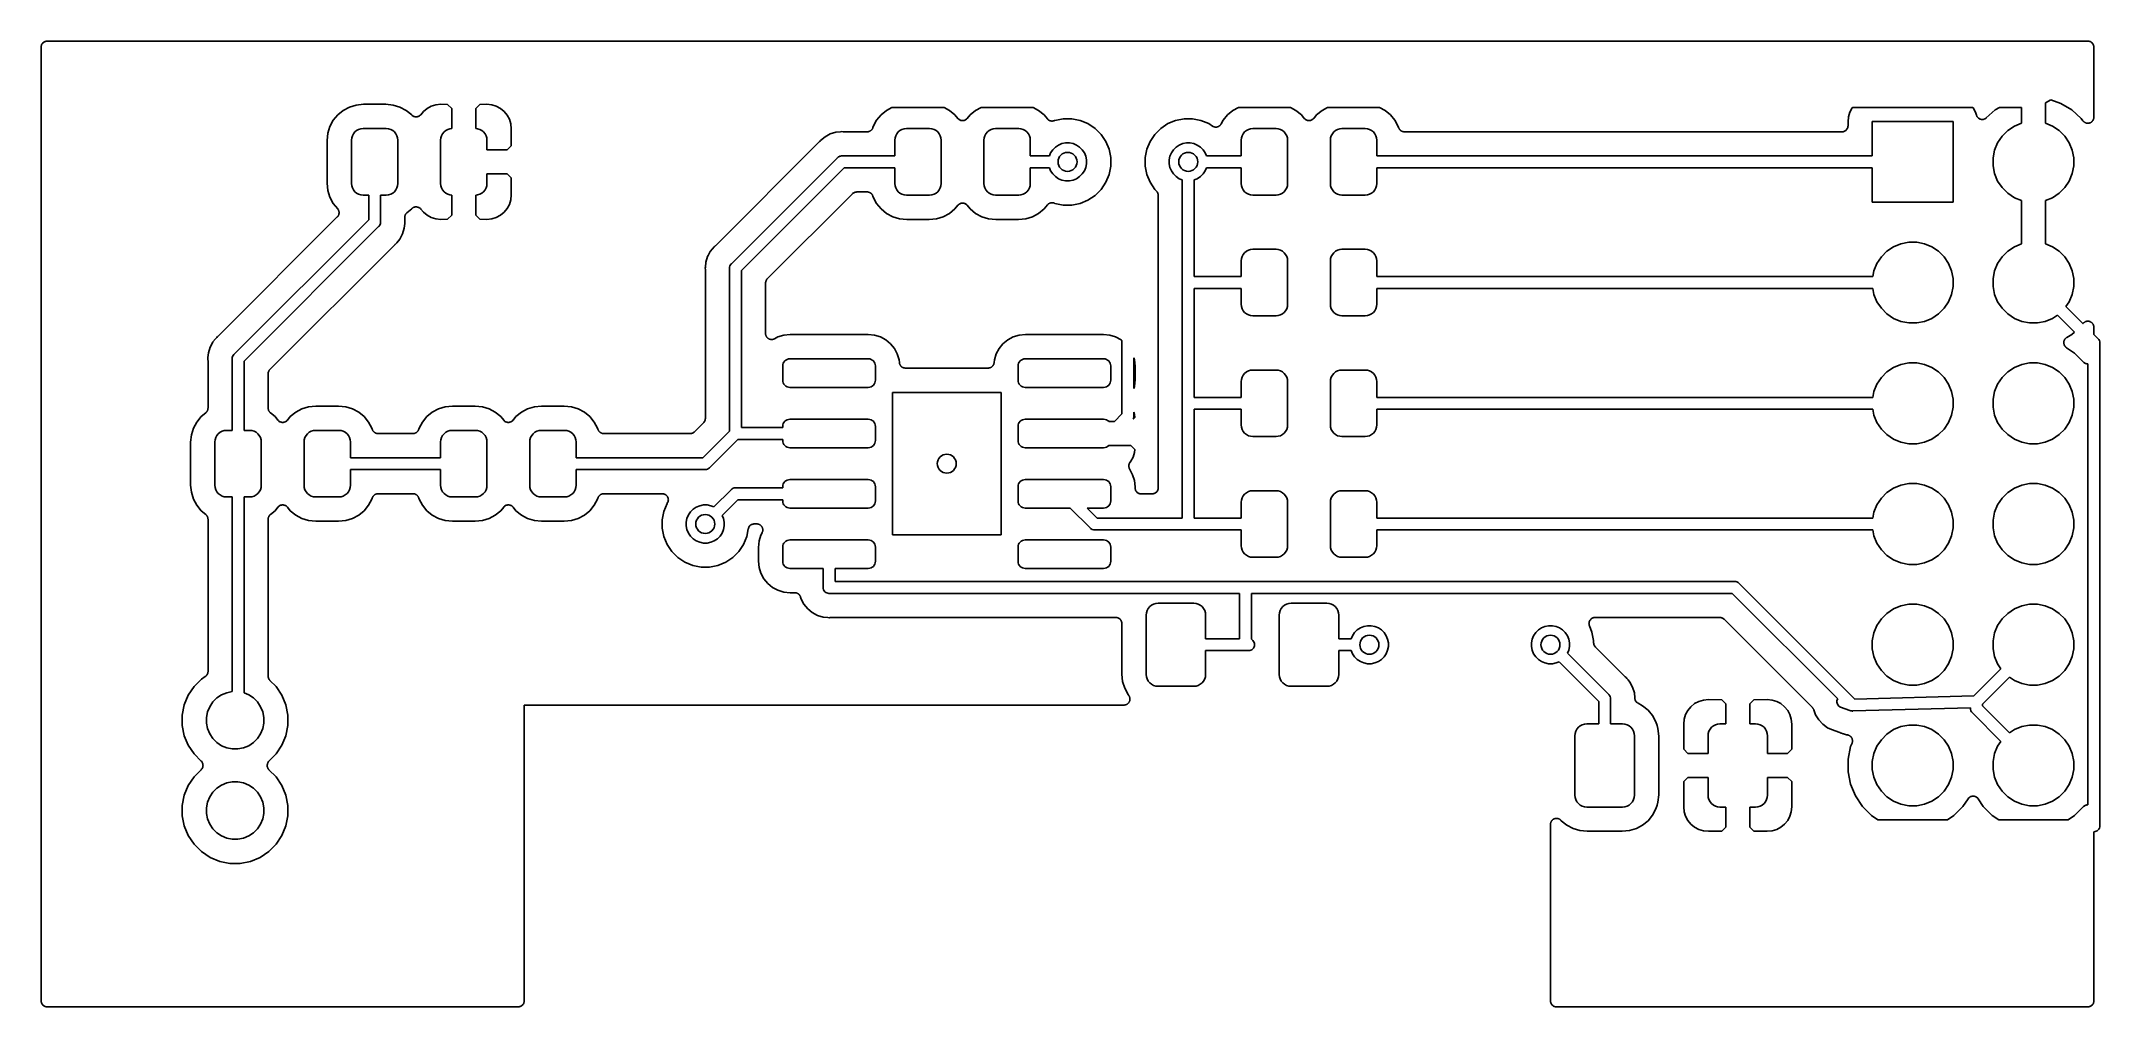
# Model space of a CAD drawing. Extents: x 4.75 to 6.45, y -3.9 to -3.1.
import ezdxf

# ---------------------------------------------------------------- set-up
doc = ezdxf.new("R2010")
doc.units = 0
doc.header["$MEASUREMENT"] = 0
doc.layers.add('BLACK', color=7, linetype='CONTINUOUS')

msp = doc.modelspace()

# ---------------------------------------------------------------- linework, layer by layer
at = {"layer": 'BLACK', "linetype": 'CONTINUOUS'}
for p, q in [((4.7504, -3.10303), (4.75063, -3.10262)), ((4.75063, -3.10262), (4.75085, -3.1022)), ((4.75085, -3.1022), (4.75087, -3.10219)), ((4.75087, -3.10218), (4.75118, -3.10182)), ((4.75087, -3.10219), (4.75087, -3.10218)), ((4.75118, -3.10182), (4.75148, -3.10145)), ((4.75148, -3.10145), (4.75149, -3.10144)), ((4.75149, -3.10144), (4.7515, -3.10143)), ((4.7515, -3.10143), (4.75187, -3.10113)), ((4.75187, -3.10113), (4.75223, -3.10084)), ((4.75223, -3.10084), (4.75225, -3.10083)), ((4.75225, -3.10083), (4.75226, -3.10082)), ((4.75226, -3.10082), (4.75268, -3.1006)), ((4.75268, -3.1006), (4.75309, -3.10038)), ((4.75309, -3.10038), (4.75311, -3.10037)), ((4.75311, -3.10037), (4.75313, -3.10036)), ((4.75313, -3.10036), (4.75358, -3.10023)), ((4.75358, -3.10023), (4.75403, -3.1001)), ((4.75403, -3.1001), (4.75405, -3.10009)), ((4.75405, -3.10009), (4.75406, -3.10009)), ((4.75406, -3.10009), (4.75453, -3.10005)), ((4.75453, -3.10005), (4.755, -3.1)), ((4.755, -3.1), (6.445, -3.1)), ((6.445, -3.1), (6.44503, -3.1)), ((6.44503, -3.1), (6.44503, -3.1)), ((6.44503, -3.1), (6.44504, -3.1)), ((6.44504, -3.1), (6.44507, -3.1)), ((6.44507, -3.1), (6.44554, -3.10005)), ((6.44554, -3.10005), (6.44601, -3.1001)), ((6.44601, -3.1001), (6.44602, -3.10011)), ((6.44602, -3.10011), (6.44604, -3.10011)), ((6.44604, -3.10011), (6.44649, -3.10025)), ((6.44649, -3.10025), (6.44694, -3.10039)), ((6.44694, -3.10039), (6.44695, -3.1004)), ((6.44695, -3.1004), (6.44697, -3.1004)), ((6.44697, -3.1004), (6.44738, -3.10063)), ((6.44738, -3.10063), (6.4478, -3.10085)), ((6.4478, -3.10085), (6.44781, -3.10087)), ((6.44781, -3.10087), (6.44782, -3.10087)), ((6.44782, -3.10087), (6.44818, -3.10118)), ((6.44818, -3.10118), (6.44855, -3.10148)), ((6.44855, -3.10148), (6.44856, -3.10149)), ((6.44856, -3.10149), (6.44857, -3.1015)), ((6.44857, -3.1015), (6.44887, -3.10187)), ((6.44887, -3.10187), (6.44916, -3.10223)), ((6.44916, -3.10223), (6.44917, -3.10225)), ((6.44917, -3.10225), (6.44918, -3.10226)), ((6.44918, -3.10226), (6.4494, -3.10268)), ((6.4494, -3.10268), (6.44962, -3.10309)), ((4.75, -3.10493), (4.75005, -3.10446)), ((4.75, -3.10496), (4.75, -3.10493)), ((4.75, -3.10497), (4.75, -3.10496)), ((4.75, -3.105), (4.75, -3.10497)), ((4.75, -3.10497), (4.75, -3.10497)), ((4.75, -3.895), (4.75, -3.105)), ((4.75005, -3.10446), (4.7501, -3.10399)), ((4.7501, -3.10399), (4.75011, -3.10398)), ((4.75011, -3.10396), (4.75025, -3.10351)), ((4.75011, -3.10398), (4.75011, -3.10396)), ((4.75025, -3.10351), (4.75039, -3.10306)), ((4.75039, -3.10306), (4.7504, -3.10305)), ((4.7504, -3.10305), (4.7504, -3.10303)), ((6.44962, -3.10309), (6.44963, -3.10311)), ((6.44963, -3.10311), (6.44964, -3.10313)), ((6.44964, -3.10313), (6.44977, -3.10358)), ((6.44977, -3.10358), (6.4499, -3.10403)), ((6.4499, -3.10403), (6.44991, -3.10405)), ((6.44991, -3.10405), (6.44991, -3.10406)), ((6.44991, -3.10406), (6.44995, -3.10453)), ((6.44995, -3.10453), (6.45, -3.105)), ((6.45, -3.105), (6.45, -3.16302)), ((5.01079, -3.15291), (5.00522, -3.1546)), ((5.01683, -3.15232), (5.01079, -3.15291)), ((5.03553, -3.15232), (5.01683, -3.15232)), ((5.04157, -3.15291), (5.03553, -3.15232)), ((5.04714, -3.1546), (5.04157, -3.15291)), ((5.07312, -3.15387), (5.06964, -3.15573)), ((5.07689, -3.15273), (5.07312, -3.15387)), ((5.08101, -3.15232), (5.07689, -3.15273)), ((5.08665, -3.15241), (5.08101, -3.15232)), ((5.09, -3.15576), (5.08665, -3.15241)), ((5.11335, -3.15241), (5.11, -3.15576)), ((5.11898, -3.15232), (5.11335, -3.15241)), ((5.12311, -3.15273), (5.11898, -3.15232)), ((5.12688, -3.15387), (5.12311, -3.15273)), ((5.13036, -3.15573), (5.12688, -3.15387)), ((6.41444, -3.14869), (6.41, -3.15102)), ((6.41, -3.15102), (6.41, -3.16792)), ((6.42272, -3.15163), (6.41444, -3.14869)), ((6.43172, -3.15699), (6.42272, -3.15163)), ((4.98915, -3.17067), (4.98746, -3.17624)), ((4.9919, -3.16554), (4.98915, -3.17067)), ((4.99559, -3.16104), (4.9919, -3.16554)), ((5.00009, -3.15735), (4.99559, -3.16104)), ((5.00522, -3.1546), (5.00009, -3.15735)), ((5.05227, -3.15735), (5.04714, -3.1546)), ((5.0569, -3.16115), (5.05227, -3.15735)), ((5.057, -3.16124), (5.0569, -3.16115)), ((5.05733, -3.16158), (5.057, -3.16124)), ((5.05735, -3.16159), (5.05733, -3.16158)), ((5.05736, -3.1616), (5.05735, -3.16159)), ((5.05775, -3.16186), (5.05736, -3.1616)), ((5.05814, -3.16213), (5.05775, -3.16186)), ((5.05815, -3.16214), (5.05814, -3.16213)), ((5.05817, -3.16214), (5.05815, -3.16214)), ((5.05861, -3.16233), (5.05817, -3.16214)), ((5.05904, -3.16251), (5.05861, -3.16233)), ((5.05905, -3.16251), (5.05904, -3.16251)), ((5.05907, -3.16252), (5.05905, -3.16251)), ((5.05953, -3.16261), (5.05907, -3.16252)), ((5.05999, -3.16271), (5.05953, -3.16261)), ((5.06001, -3.16271), (5.05999, -3.16271)), ((5.06002, -3.16271), (5.06001, -3.16271)), ((5.0605, -3.16271), (5.06002, -3.16271)), ((5.06097, -3.16272), (5.0605, -3.16271)), ((5.06098, -3.16272), (5.06097, -3.16272)), ((5.061, -3.16272), (5.06098, -3.16272)), ((5.06146, -3.16263), (5.061, -3.16272)), ((5.06193, -3.16254), (5.06146, -3.16263)), ((5.06194, -3.16253), (5.06193, -3.16254)), ((5.06196, -3.16253), (5.06194, -3.16253)), ((5.06239, -3.16235), (5.06196, -3.16253)), ((5.06283, -3.16218), (5.06239, -3.16235)), ((5.06285, -3.16217), (5.06283, -3.16218)), ((5.06286, -3.16216), (5.06285, -3.16217)), ((5.06325, -3.1619), (5.06286, -3.16216)), ((5.06365, -3.16165), (5.06325, -3.1619)), ((5.06366, -3.16163), (5.06365, -3.16165)), ((5.06368, -3.16163), (5.06366, -3.16163)), ((5.06401, -3.1613), (5.06368, -3.16163)), ((5.06435, -3.16096), (5.06401, -3.1613)), ((5.06437, -3.16094), (5.06435, -3.16096)), ((5.0644, -3.16091), (5.06437, -3.16094)), ((5.06437, -3.16094), (5.06437, -3.16094)), ((5.06437, -3.16094), (5.06437, -3.16094)), ((5.0666, -3.15823), (5.0644, -3.16091)), ((5.06964, -3.15573), (5.0666, -3.15823)), ((5.09, -3.17248), (5.09, -3.15576)), ((5.11, -3.15576), (5.11, -3.17248)), ((5.1334, -3.15823), (5.13036, -3.15573)), ((5.1359, -3.16128), (5.1334, -3.15823)), ((5.13776, -3.16475), (5.1359, -3.16128)), ((5.1389, -3.16852), (5.13776, -3.16475)), ((5.13931, -3.17267), (5.1389, -3.16852)), ((5.43915, -3.17067), (5.43889, -3.17153)), ((5.4419, -3.16554), (5.43915, -3.17067)), ((5.44559, -3.16104), (5.4419, -3.16554)), ((5.45009, -3.15735), (5.44559, -3.16104)), ((5.45463, -3.15492), (5.45009, -3.15735)), ((5.49773, -3.15492), (5.45463, -3.15492)), ((5.50227, -3.15735), (5.49773, -3.15492)), ((5.50677, -3.16104), (5.50227, -3.15735)), ((5.50923, -3.16403), (5.50677, -3.16104)), ((5.50956, -3.16436), (5.50923, -3.16403)), ((5.50989, -3.1647), (5.50956, -3.16436)), ((5.5099, -3.16471), (5.50989, -3.1647)), ((5.50992, -3.16472), (5.5099, -3.16471)), ((5.51031, -3.16498), (5.50992, -3.16472)), ((5.5107, -3.16525), (5.51031, -3.16498)), ((5.51071, -3.16525), (5.5107, -3.16525)), ((5.51073, -3.16526), (5.51071, -3.16525)), ((5.51116, -3.16544), (5.51073, -3.16526)), ((5.5116, -3.16563), (5.51116, -3.16544)), ((5.51161, -3.16563), (5.5116, -3.16563)), ((5.51163, -3.16564), (5.51161, -3.16563)), ((5.51209, -3.16573), (5.51163, -3.16564)), ((5.51255, -3.16583), (5.51209, -3.16573)), ((5.51257, -3.16583), (5.51255, -3.16583)), ((5.51258, -3.16583), (5.51257, -3.16583)), ((5.51305, -3.16583), (5.51258, -3.16583)), ((5.51353, -3.16584), (5.51305, -3.16583)), ((5.51354, -3.16583), (5.51353, -3.16584)), ((5.51356, -3.16583), (5.51354, -3.16583)), ((5.51402, -3.16574), (5.51356, -3.16583)), ((5.51449, -3.16566), (5.51402, -3.16574)), ((5.5145, -3.16565), (5.51449, -3.16566)), ((5.51452, -3.16565), (5.5145, -3.16565)), ((5.51496, -3.16547), (5.51452, -3.16565)), ((5.51539, -3.16529), (5.51496, -3.16547)), ((5.51541, -3.16529), (5.51539, -3.16529)), ((5.51542, -3.16528), (5.51541, -3.16529)), ((5.51581, -3.16502), (5.51542, -3.16528)), ((5.51621, -3.16476), (5.51581, -3.16502)), ((5.51622, -3.16475), (5.51621, -3.16476)), ((5.51624, -3.16474), (5.51622, -3.16475)), ((5.51657, -3.16441), (5.51624, -3.16474)), ((5.51691, -3.16408), (5.51657, -3.16441)), ((5.51693, -3.16406), (5.51691, -3.16408)), ((5.51696, -3.16403), (5.51693, -3.16406)), ((5.51693, -3.16406), (5.51693, -3.16406)), ((5.51693, -3.16406), (5.51693, -3.16406)), ((5.51941, -3.16104), (5.51696, -3.16403)), ((5.52391, -3.15735), (5.51941, -3.16104)), ((5.52845, -3.15492), (5.52391, -3.15735)), ((5.57155, -3.15492), (5.52845, -3.15492)), ((5.57609, -3.15735), (5.57155, -3.15492)), ((5.58059, -3.16104), (5.57609, -3.15735)), ((5.58333, -3.16437), (5.58059, -3.16104)), ((5.58348, -3.16453), (5.58333, -3.16437)), ((5.58363, -3.1647), (5.58348, -3.16453)), ((5.58383, -3.16487), (5.58363, -3.1647)), ((5.58402, -3.16506), (5.58383, -3.16487)), ((5.5842, -3.16519), (5.58402, -3.16506)), ((5.58437, -3.16533), (5.5842, -3.16519)), ((5.58461, -3.16546), (5.58437, -3.16533)), ((5.58483, -3.16561), (5.58461, -3.16546)), ((5.58503, -3.16569), (5.58483, -3.16561)), ((5.58523, -3.1658), (5.58503, -3.16569)), ((5.58548, -3.16588), (5.58523, -3.1658)), ((5.58573, -3.16598), (5.58548, -3.16588)), ((5.58595, -3.16603), (5.58573, -3.16598)), ((5.58616, -3.16609), (5.58595, -3.16603)), ((5.58642, -3.16612), (5.58616, -3.16609)), ((5.58668, -3.16617), (5.58642, -3.16612)), ((5.58691, -3.16618), (5.58668, -3.16617)), ((5.58713, -3.1662), (5.58691, -3.16618)), ((5.58739, -3.16618), (5.58713, -3.1662)), ((5.58766, -3.16618), (5.58739, -3.16618)), ((5.58788, -3.16614), (5.58766, -3.16618)), ((5.5881, -3.16612), (5.58788, -3.16614)), ((5.58836, -3.16604), (5.5881, -3.16612)), ((5.58862, -3.16599), (5.58836, -3.16604)), ((5.58883, -3.16591), (5.58862, -3.16599)), ((5.58904, -3.16585), (5.58883, -3.16591)), ((5.5891, -3.16582), (5.58904, -3.16585)), ((5.58957, -3.16563), (5.5891, -3.16582)), ((5.59648, -3.16425), (5.58957, -3.16563)), ((5.60352, -3.16425), (5.59648, -3.16425)), ((5.61043, -3.16563), (5.60352, -3.16425)), ((5.61693, -3.16832), (5.61043, -3.16563)), ((5.62279, -3.17223), (5.61693, -3.16832)), ((5.68307, -3.16832), (5.67721, -3.17223)), ((5.68957, -3.16563), (5.68307, -3.16832)), ((5.69648, -3.16425), (5.68957, -3.16563)), ((5.70352, -3.16425), (5.69648, -3.16425)), ((5.71043, -3.16563), (5.70352, -3.16425)), ((5.71693, -3.16832), (5.71043, -3.16563)), ((5.72, -3.17037), (5.71693, -3.16832)), ((5.7202, -3.17048), (5.72, -3.17037)), ((5.72039, -3.1706), (5.7202, -3.17048)), ((5.72063, -3.17071), (5.72039, -3.1706)), ((5.72086, -3.17083), (5.72063, -3.17071)), ((5.72108, -3.1709), (5.72086, -3.17083)), ((5.72129, -3.17098), (5.72108, -3.1709)), ((5.72154, -3.17104), (5.72129, -3.17098)), ((5.72179, -3.17111), (5.72154, -3.17104)), ((5.72202, -3.17114), (5.72179, -3.17111)), ((5.72224, -3.17118), (5.72202, -3.17114)), ((5.7225, -3.17119), (5.72224, -3.17118)), ((5.72276, -3.17121), (5.7225, -3.17119)), ((5.72299, -3.17119), (5.72276, -3.17121)), ((5.72322, -3.17119), (5.72299, -3.17119)), ((5.72348, -3.17114), (5.72322, -3.17119)), ((5.72374, -3.17112), (5.72348, -3.17114)), ((5.72395, -3.17105), (5.72374, -3.17112)), ((5.72418, -3.17101), (5.72395, -3.17105)), ((5.72442, -3.17091), (5.72418, -3.17101)), ((5.72467, -3.17084), (5.72442, -3.17091)), ((5.72487, -3.17073), (5.72467, -3.17084)), ((5.72508, -3.17065), (5.72487, -3.17073)), ((5.7253, -3.17051), (5.72508, -3.17065)), ((5.72553, -3.17038), (5.7253, -3.17051)), ((5.72571, -3.17024), (5.72553, -3.17038)), ((5.7259, -3.17012), (5.72571, -3.17024)), ((5.72609, -3.16993), (5.7259, -3.17012)), ((5.72629, -3.16977), (5.72609, -3.16993)), ((5.72644, -3.16959), (5.72629, -3.16977)), ((5.7266, -3.16943), (5.72644, -3.16959)), ((5.72675, -3.16922), (5.7266, -3.16943)), ((5.72691, -3.16902), (5.72675, -3.16922)), ((5.72702, -3.16882), (5.72691, -3.16902)), ((5.72715, -3.16863), (5.72702, -3.16882)), ((5.72719, -3.16857), (5.72715, -3.16863)), ((5.72881, -3.16554), (5.72719, -3.16857)), ((5.7325, -3.16104), (5.72881, -3.16554)), ((5.737, -3.15735), (5.7325, -3.16104)), ((5.74154, -3.15492), (5.737, -3.15735)), ((5.78464, -3.15492), (5.74154, -3.15492)), ((5.78918, -3.15735), (5.78464, -3.15492)), ((5.79368, -3.16104), (5.78918, -3.15735)), ((5.79613, -3.16403), (5.79368, -3.16104)), ((5.79647, -3.16436), (5.79613, -3.16403)), ((5.7968, -3.1647), (5.79647, -3.16436)), ((5.79681, -3.16471), (5.7968, -3.1647)), ((5.79682, -3.16472), (5.79681, -3.16471)), ((5.79722, -3.16498), (5.79682, -3.16472)), ((5.79761, -3.16525), (5.79722, -3.16498)), ((5.79762, -3.16525), (5.79761, -3.16525)), ((5.79764, -3.16526), (5.79762, -3.16525)), ((5.79807, -3.16544), (5.79764, -3.16526)), ((5.79851, -3.16563), (5.79807, -3.16544)), ((5.79852, -3.16563), (5.79851, -3.16563)), ((5.79854, -3.16564), (5.79852, -3.16563)), ((5.799, -3.16573), (5.79854, -3.16564)), ((5.79946, -3.16583), (5.799, -3.16573)), ((5.79948, -3.16583), (5.79946, -3.16583)), ((5.79949, -3.16583), (5.79948, -3.16583)), ((5.79996, -3.16583), (5.79949, -3.16583)), ((5.80044, -3.16584), (5.79996, -3.16583)), ((5.80045, -3.16583), (5.80044, -3.16584)), ((5.80047, -3.16583), (5.80045, -3.16583)), ((5.80093, -3.16574), (5.80047, -3.16583)), ((5.8014, -3.16566), (5.80093, -3.16574)), ((5.80141, -3.16565), (5.8014, -3.16566)), ((5.80143, -3.16565), (5.80141, -3.16565)), ((5.80187, -3.16547), (5.80143, -3.16565)), ((5.8023, -3.16529), (5.80187, -3.16547)), ((5.80232, -3.16529), (5.8023, -3.16529)), ((5.80233, -3.16528), (5.80232, -3.16529)), ((5.80272, -3.16502), (5.80233, -3.16528)), ((5.80312, -3.16476), (5.80272, -3.16502)), ((5.80313, -3.16475), (5.80312, -3.16476)), ((5.80314, -3.16474), (5.80313, -3.16475)), ((5.80348, -3.16441), (5.80314, -3.16474)), ((5.80382, -3.16408), (5.80348, -3.16441)), ((5.80384, -3.16406), (5.80382, -3.16408)), ((5.80387, -3.16403), (5.80384, -3.16406)), ((5.80384, -3.16406), (5.80384, -3.16406)), ((5.80384, -3.16406), (5.80384, -3.16406)), ((5.80632, -3.16104), (5.80387, -3.16403)), ((5.81082, -3.15735), (5.80632, -3.16104)), ((5.81536, -3.15492), (5.81082, -3.15735)), ((5.85846, -3.15492), (5.81536, -3.15492)), ((5.863, -3.15735), (5.85846, -3.15492)), ((5.8675, -3.16104), (5.863, -3.15735)), ((5.87119, -3.16554), (5.8675, -3.16104)), ((5.87394, -3.17067), (5.87119, -3.16554)), ((5.8742, -3.17153), (5.87394, -3.17067)), ((6.24631, -3.17112), (6.24616, -3.17157)), ((6.24636, -3.17062), (6.24631, -3.17108)), ((6.24631, -3.17108), (6.24631, -3.1711)), ((6.24631, -3.1711), (6.24631, -3.17112)), ((6.24641, -3.17015), (6.24636, -3.17062)), ((6.24682, -3.16261), (6.24641, -3.16678)), ((6.24641, -3.16678), (6.24641, -3.17008)), ((6.24641, -3.17008), (6.24641, -3.17011)), ((6.24641, -3.17011), (6.24641, -3.17011)), ((6.24641, -3.17011), (6.24641, -3.17011)), ((6.24641, -3.17011), (6.24641, -3.17015)), ((6.24797, -3.15884), (6.24682, -3.16261)), ((6.24983, -3.15537), (6.24797, -3.15884)), ((6.25019, -3.15492), (6.24983, -3.15537)), ((6.34981, -3.15492), (6.25019, -3.15492)), ((6.26654, -3.19508), (6.26654, -3.16654)), ((6.26654, -3.16654), (6.33346, -3.16654)), ((6.33346, -3.16654), (6.33346, -3.23346)), ((6.35017, -3.15537), (6.34981, -3.15492)), ((6.35203, -3.15884), (6.35017, -3.15537)), ((6.35279, -3.16136), (6.35203, -3.15884)), ((6.35283, -3.16145), (6.35279, -3.16136)), ((6.35286, -3.16155), (6.35283, -3.16145)), ((6.35302, -3.1619), (6.35286, -3.16155)), ((6.35317, -3.16226), (6.35302, -3.1619)), ((6.35322, -3.16235), (6.35317, -3.16226)), ((6.35327, -3.16244), (6.35322, -3.16235)), ((6.35349, -3.16275), (6.35327, -3.16244)), ((6.35371, -3.16307), (6.35349, -3.16275)), ((6.35378, -3.16314), (6.35371, -3.16307)), ((6.35384, -3.16323), (6.35378, -3.16314)), ((6.35412, -3.16349), (6.35384, -3.16323)), ((6.3544, -3.16376), (6.35412, -3.16349)), ((6.35448, -3.16382), (6.3544, -3.16376)), ((6.35456, -3.16389), (6.35448, -3.16382)), ((6.35489, -3.16409), (6.35456, -3.16389)), ((6.35521, -3.16431), (6.35489, -3.16409)), ((6.3553, -3.16435), (6.35521, -3.16431)), ((6.35539, -3.1644), (6.3553, -3.16435)), ((6.35575, -3.16454), (6.35539, -3.1644)), ((6.35611, -3.16468), (6.35575, -3.16454)), ((6.35621, -3.16471), (6.35611, -3.16468)), ((6.3563, -3.16474), (6.35621, -3.16471)), ((6.35668, -3.1648), (6.3563, -3.16474)), ((6.35706, -3.16488), (6.35668, -3.1648)), ((6.35717, -3.16488), (6.35706, -3.16488)), ((6.35727, -3.1649), (6.35717, -3.16488)), ((6.35765, -3.16488), (6.35727, -3.1649)), ((6.35804, -3.16489), (6.35765, -3.16488)), ((6.35814, -3.16487), (6.35804, -3.16489)), ((6.35824, -3.16486), (6.35814, -3.16487)), ((6.35862, -3.16477), (6.35824, -3.16486)), ((6.359, -3.1647), (6.35862, -3.16477)), ((6.35909, -3.16466), (6.359, -3.1647)), ((6.35919, -3.16464), (6.35909, -3.16466)), ((6.35954, -3.16448), (6.35919, -3.16464)), ((6.3599, -3.16433), (6.35954, -3.16448)), ((6.35999, -3.16428), (6.3599, -3.16433)), ((6.36008, -3.16424), (6.35999, -3.16428)), ((6.3604, -3.16401), (6.36008, -3.16424)), ((6.36072, -3.1638), (6.3604, -3.16401)), ((6.36079, -3.16373), (6.36072, -3.1638)), ((6.36087, -3.16367), (6.36079, -3.16373)), ((6.36093, -3.16362), (6.36087, -3.16367)), ((6.36828, -3.15699), (6.36093, -3.16362)), ((6.37175, -3.15492), (6.36828, -3.15699)), ((6.39, -3.15492), (6.37175, -3.15492)), ((6.37867, -3.17401), (6.38415, -3.17034)), ((6.38415, -3.17034), (6.39, -3.16792)), ((6.39, -3.16792), (6.39, -3.15492)), ((6.41, -3.16792), (6.41585, -3.17034)), ((6.41585, -3.17034), (6.42133, -3.17401)), ((6.4395, -3.164), (6.43172, -3.15699)), ((6.44099, -3.16601), (6.4395, -3.164)), ((6.44123, -3.16627), (6.44099, -3.16601)), ((6.44145, -3.16654), (6.44123, -3.16627)), ((6.44156, -3.16663), (6.44145, -3.16654)), ((6.44165, -3.16673), (6.44156, -3.16663)), ((6.44193, -3.16694), (6.44165, -3.16673)), ((6.4422, -3.16716), (6.44193, -3.16694)), ((6.44232, -3.16723), (6.4422, -3.16716)), ((6.44243, -3.16731), (6.44232, -3.16723)), ((6.44275, -3.16746), (6.44243, -3.16731)), ((6.44306, -3.16763), (6.44275, -3.16746)), ((6.44319, -3.16767), (6.44306, -3.16763)), ((6.44332, -3.16772), (6.44319, -3.16767)), ((6.44366, -3.16781), (6.44332, -3.16772)), ((6.44399, -3.16791), (6.44366, -3.16781)), ((6.44413, -3.16793), (6.44399, -3.16791)), ((6.44426, -3.16796), (6.44413, -3.16793)), ((6.44461, -3.16798), (6.44426, -3.16796)), ((6.44497, -3.16802), (6.44461, -3.16798)), ((6.4451, -3.168), (6.44497, -3.16802)), ((6.44524, -3.16801), (6.4451, -3.168)), ((6.44559, -3.16796), (6.44524, -3.16801)), ((6.44594, -3.16793), (6.44559, -3.16796)), ((6.44607, -3.16789), (6.44594, -3.16793)), ((6.4462, -3.16787), (6.44607, -3.16789)), ((6.44654, -3.16775), (6.4462, -3.16787)), ((6.44687, -3.16765), (6.44654, -3.16775)), ((6.44699, -3.16759), (6.44687, -3.16765)), ((6.44712, -3.16754), (6.44699, -3.16759)), ((6.44743, -3.16736), (6.44712, -3.16754)), ((6.44774, -3.1672), (6.44743, -3.16736)), ((6.44784, -3.16711), (6.44774, -3.1672)), ((6.44796, -3.16704), (6.44784, -3.16711)), ((6.44822, -3.16681), (6.44796, -3.16704)), ((6.4485, -3.16659), (6.44822, -3.16681)), ((6.44859, -3.16648), (6.4485, -3.16659)), ((6.44869, -3.16639), (6.44859, -3.16648)), ((6.4489, -3.16611), (6.44869, -3.16639)), ((6.44913, -3.16584), (6.4489, -3.16611)), ((6.44919, -3.16572), (6.44913, -3.16584)), ((6.44927, -3.16561), (6.44919, -3.16572)), ((6.44943, -3.16529), (6.44927, -3.16561)), ((6.4496, -3.16499), (6.44943, -3.16529)), ((6.44964, -3.16486), (6.4496, -3.16499)), ((6.4497, -3.16473), (6.44964, -3.16486)), ((6.44978, -3.16439), (6.4497, -3.16473)), ((6.44989, -3.16406), (6.44978, -3.16439)), ((6.44991, -3.16392), (6.44989, -3.16406)), ((6.44994, -3.16379), (6.44991, -3.16392)), ((6.44996, -3.16344), (6.44994, -3.16379)), ((6.45, -3.16309), (6.44996, -3.16344)), ((6.45, -3.16302), (6.45, -3.16309)), ((4.98746, -3.17624), (4.98687, -3.18228)), ((4.98687, -3.18228), (4.98687, -3.21772)), ((5.00699, -3.18204), (5.00717, -3.18017)), ((5.00699, -3.21796), (5.00699, -3.18204)), ((5.00717, -3.18017), (5.00772, -3.17836)), ((5.00772, -3.17836), (5.00861, -3.17671)), ((5.00861, -3.17671), (5.0098, -3.17525)), ((5.0098, -3.17525), (5.01125, -3.17406)), ((5.01125, -3.17406), (5.01291, -3.17317)), ((5.01291, -3.17317), (5.01471, -3.17263)), ((5.01471, -3.17263), (5.01658, -3.17244)), ((5.01658, -3.17244), (5.03578, -3.17244)), ((5.03578, -3.17244), (5.03765, -3.17263)), ((5.03765, -3.17263), (5.03945, -3.17317)), ((5.03945, -3.17317), (5.04111, -3.17406)), ((5.04111, -3.17406), (5.04256, -3.17525)), ((5.04256, -3.17525), (5.04376, -3.17671)), ((5.04376, -3.17671), (5.04464, -3.17836)), ((5.04464, -3.17836), (5.04519, -3.18017)), ((5.04519, -3.18017), (5.04537, -3.18204)), ((5.04537, -3.18204), (5.04537, -3.21796)), ((5.08081, -3.18204), (5.08099, -3.18017)), ((5.08081, -3.21796), (5.08081, -3.18204)), ((5.08099, -3.18017), (5.08154, -3.17836)), ((5.08154, -3.17836), (5.08242, -3.17671)), ((5.08242, -3.17671), (5.08362, -3.17525)), ((5.08362, -3.17525), (5.08507, -3.17406)), ((5.08507, -3.17406), (5.08673, -3.17317)), ((5.08673, -3.17317), (5.08853, -3.17263)), ((5.08853, -3.17263), (5.09, -3.17248)), ((5.11, -3.17248), (5.11147, -3.17263)), ((5.11147, -3.17263), (5.11327, -3.17317)), ((5.11327, -3.17317), (5.11493, -3.17406)), ((5.11493, -3.17406), (5.11638, -3.17525)), ((5.11638, -3.17525), (5.11758, -3.17671)), ((5.11758, -3.17671), (5.11846, -3.17836)), ((5.11846, -3.17836), (5.11901, -3.18017)), ((5.11901, -3.18017), (5.11919, -3.18204)), ((5.11919, -3.18204), (5.11919, -3.19)), ((5.13587, -3.19), (5.13921, -3.18666)), ((5.13921, -3.18666), (5.13931, -3.17267)), ((5.39443, -3.18342), (5.30842, -3.26943)), ((5.39456, -3.18325), (5.39443, -3.18342)), ((5.39471, -3.18311), (5.39456, -3.18325)), ((5.39476, -3.18305), (5.39471, -3.18311)), ((5.39538, -3.18229), (5.39476, -3.18305)), ((5.39918, -3.17918), (5.39538, -3.18229)), ((5.40351, -3.17686), (5.39918, -3.17918)), ((5.40821, -3.17544), (5.40351, -3.17686)), ((5.41211, -3.17506), (5.40821, -3.17544)), ((5.41309, -3.17496), (5.41211, -3.17505)), ((5.41211, -3.17505), (5.41211, -3.17506)), ((5.41407, -3.17505), (5.41309, -3.17496)), ((5.41428, -3.17505), (5.41407, -3.17505)), ((5.41449, -3.17508), (5.41428, -3.17505)), ((5.41456, -3.17508), (5.41449, -3.17508)), ((5.43411, -3.17508), (5.41456, -3.17508)), ((5.43433, -3.17506), (5.43411, -3.17508)), ((5.43455, -3.17506), (5.43433, -3.17506)), ((5.43481, -3.17501), (5.43455, -3.17506)), ((5.43508, -3.17498), (5.43481, -3.17501)), ((5.43529, -3.17492), (5.43508, -3.17498)), ((5.43551, -3.17488), (5.43529, -3.17492)), ((5.43576, -3.17478), (5.43551, -3.17488)), ((5.43601, -3.1747), (5.43576, -3.17478)), ((5.43621, -3.1746), (5.43601, -3.1747)), ((5.43642, -3.17451), (5.43621, -3.1746)), ((5.43664, -3.17437), (5.43642, -3.17451)), ((5.43687, -3.17424), (5.43664, -3.17437)), ((5.43705, -3.1741), (5.43687, -3.17424)), ((5.43724, -3.17398), (5.43705, -3.1741)), ((5.43742, -3.17379), (5.43724, -3.17398)), ((5.43763, -3.17363), (5.43742, -3.17379)), ((5.43777, -3.17345), (5.43763, -3.17363)), ((5.43793, -3.1733), (5.43777, -3.17345)), ((5.43808, -3.17308), (5.43793, -3.1733)), ((5.43825, -3.17287), (5.43808, -3.17308)), ((5.43836, -3.17268), (5.43825, -3.17287)), ((5.43849, -3.17249), (5.43836, -3.17268)), ((5.43859, -3.17225), (5.43849, -3.17249)), ((5.43872, -3.17202), (5.43859, -3.17225)), ((5.43878, -3.1718), (5.43872, -3.17202)), ((5.43887, -3.1716), (5.43878, -3.1718)), ((5.43889, -3.17153), (5.43887, -3.1716)), ((5.45699, -3.18204), (5.45717, -3.18017)), ((5.45699, -3.19508), (5.45699, -3.18204)), ((5.45717, -3.18017), (5.45772, -3.17836)), ((5.45772, -3.17836), (5.45861, -3.17671)), ((5.45861, -3.17671), (5.4598, -3.17525)), ((5.4598, -3.17525), (5.46125, -3.17406)), ((5.46125, -3.17406), (5.46291, -3.17317)), ((5.46291, -3.17317), (5.46471, -3.17263)), ((5.46471, -3.17263), (5.46658, -3.17244)), ((5.46658, -3.17244), (5.48578, -3.17244)), ((5.48578, -3.17244), (5.48765, -3.17263)), ((5.48765, -3.17263), (5.48945, -3.17317)), ((5.48945, -3.17317), (5.49111, -3.17406)), ((5.49111, -3.17406), (5.49256, -3.17525)), ((5.49256, -3.17525), (5.49376, -3.17671)), ((5.49376, -3.17671), (5.49464, -3.17836)), ((5.49464, -3.17836), (5.49519, -3.18017)), ((5.49519, -3.18017), (5.49537, -3.18204)), ((5.49537, -3.18204), (5.49537, -3.21796)), ((5.53081, -3.18204), (5.53099, -3.18017)), ((5.53081, -3.21796), (5.53081, -3.18204)), ((5.53099, -3.18017), (5.53154, -3.17836)), ((5.53154, -3.17836), (5.53242, -3.17671)), ((5.53242, -3.17671), (5.53362, -3.17525)), ((5.53362, -3.17525), (5.53507, -3.17406)), ((5.53507, -3.17406), (5.53673, -3.17317)), ((5.53673, -3.17317), (5.53853, -3.17263)), ((5.53853, -3.17263), (5.5404, -3.17244)), ((5.5404, -3.17244), (5.5596, -3.17244)), ((5.5596, -3.17244), (5.56147, -3.17263)), ((5.56147, -3.17263), (5.56327, -3.17317)), ((5.56327, -3.17317), (5.56493, -3.17406)), ((5.56493, -3.17406), (5.56638, -3.17525)), ((5.56638, -3.17525), (5.56758, -3.17671)), ((5.56758, -3.17671), (5.56846, -3.17836)), ((5.56846, -3.17836), (5.56901, -3.18017)), ((5.56901, -3.18017), (5.56919, -3.18204)), ((5.56919, -3.18204), (5.56919, -3.19508)), ((5.58777, -3.18996), (5.58996, -3.18777)), ((5.58996, -3.18777), (5.59254, -3.18604)), ((5.59254, -3.18604), (5.59541, -3.18486)), ((5.59541, -3.18486), (5.59845, -3.18425)), ((5.59845, -3.18425), (5.60155, -3.18425)), ((5.60155, -3.18425), (5.60459, -3.18486)), ((5.60459, -3.18486), (5.60746, -3.18604)), ((5.60746, -3.18604), (5.61004, -3.18777)), ((5.61004, -3.18777), (5.61223, -3.18996)), ((5.62777, -3.17721), (5.62279, -3.17223)), ((5.63168, -3.18307), (5.62777, -3.17721)), ((5.63437, -3.18957), (5.63168, -3.18307)), ((5.66832, -3.18307), (5.66563, -3.18957)), ((5.67223, -3.17721), (5.66832, -3.18307)), ((5.67721, -3.17223), (5.67223, -3.17721)), ((5.68777, -3.18996), (5.68996, -3.18777)), ((5.68996, -3.18777), (5.69254, -3.18604)), ((5.69254, -3.18604), (5.69541, -3.18486)), ((5.69541, -3.18486), (5.69845, -3.18425)), ((5.69845, -3.18425), (5.70155, -3.18425)), ((5.70155, -3.18425), (5.70459, -3.18486)), ((5.70459, -3.18486), (5.70746, -3.18604)), ((5.70746, -3.18604), (5.71004, -3.18777)), ((5.71004, -3.18777), (5.71223, -3.18996)), ((5.7439, -3.18204), (5.74408, -3.18017)), ((5.7439, -3.19508), (5.7439, -3.18204)), ((5.74408, -3.18017), (5.74463, -3.17836)), ((5.74463, -3.17836), (5.74551, -3.17671)), ((5.74551, -3.17671), (5.74671, -3.17525)), ((5.74671, -3.17525), (5.74816, -3.17406)), ((5.74816, -3.17406), (5.74982, -3.17317)), ((5.74982, -3.17317), (5.75162, -3.17263)), ((5.75162, -3.17263), (5.75349, -3.17244)), ((5.75349, -3.17244), (5.77269, -3.17244)), ((5.77269, -3.17244), (5.77456, -3.17263)), ((5.77456, -3.17263), (5.77636, -3.17317)), ((5.77636, -3.17317), (5.77802, -3.17406)), ((5.77802, -3.17406), (5.77947, -3.17525)), ((5.77947, -3.17525), (5.78067, -3.17671)), ((5.78067, -3.17671), (5.78155, -3.17836)), ((5.78155, -3.17836), (5.7821, -3.18017)), ((5.7821, -3.18017), (5.78228, -3.18204)), ((5.78228, -3.18204), (5.78228, -3.21796)), ((5.81772, -3.18204), (5.8179, -3.18017)), ((5.81772, -3.21796), (5.81772, -3.18204)), ((5.8179, -3.18017), (5.81845, -3.17836)), ((5.81845, -3.17836), (5.81933, -3.17671)), ((5.81933, -3.17671), (5.82053, -3.17525)), ((5.82053, -3.17525), (5.82198, -3.17406)), ((5.82198, -3.17406), (5.82364, -3.17317)), ((5.82364, -3.17317), (5.82544, -3.17263)), ((5.82544, -3.17263), (5.82731, -3.17244)), ((5.82731, -3.17244), (5.84651, -3.17244)), ((5.84651, -3.17244), (5.84838, -3.17263)), ((5.84838, -3.17263), (5.85018, -3.17317)), ((5.85018, -3.17317), (5.85184, -3.17406)), ((5.85184, -3.17406), (5.85329, -3.17525)), ((5.85329, -3.17525), (5.85449, -3.17671)), ((5.85449, -3.17671), (5.85537, -3.17836)), ((5.85537, -3.17836), (5.85592, -3.18017)), ((5.85592, -3.18017), (5.8561, -3.18204)), ((5.8561, -3.18204), (5.8561, -3.19508)), ((5.87428, -3.17174), (5.8742, -3.17153)), ((5.87435, -3.17195), (5.87428, -3.17174)), ((5.87447, -3.17219), (5.87435, -3.17195)), ((5.87457, -3.17243), (5.87447, -3.17219)), ((5.8747, -3.17262), (5.87457, -3.17243)), ((5.8748, -3.17282), (5.8747, -3.17262)), ((5.87497, -3.17302), (5.8748, -3.17282)), ((5.87511, -3.17324), (5.87497, -3.17302)), ((5.87527, -3.1734), (5.87511, -3.17324)), ((5.87541, -3.17358), (5.87527, -3.1734)), ((5.87561, -3.17375), (5.87541, -3.17358)), ((5.8758, -3.17394), (5.87561, -3.17375)), ((5.87599, -3.17406), (5.8758, -3.17394)), ((5.87616, -3.1742), (5.87599, -3.17406)), ((5.87639, -3.17433), (5.87616, -3.1742)), ((5.87661, -3.17448), (5.87639, -3.17433)), ((5.87682, -3.17457), (5.87661, -3.17448)), ((5.87701, -3.17467), (5.87682, -3.17457)), ((5.87727, -3.17475), (5.87701, -3.17467)), ((5.87751, -3.17486), (5.87727, -3.17475)), ((5.87773, -3.1749), (5.87751, -3.17486)), ((5.87794, -3.17497), (5.87773, -3.1749)), ((5.87821, -3.175), (5.87794, -3.17497)), ((5.87847, -3.17505), (5.87821, -3.175)), ((5.87869, -3.17505), (5.87847, -3.17505)), ((5.87891, -3.17508), (5.87869, -3.17505)), ((5.87898, -3.17508), (5.87891, -3.17508)), ((6.24141, -3.17508), (5.87898, -3.17508)), ((6.24188, -3.17503), (6.24141, -3.17508)), ((6.24235, -3.17499), (6.24188, -3.17503)), ((6.24237, -3.17499), (6.24235, -3.17499)), ((6.24239, -3.17498), (6.24237, -3.17499)), ((6.24284, -3.17485), (6.24239, -3.17498)), ((6.24329, -3.17471), (6.24284, -3.17485)), ((6.2433, -3.17471), (6.24329, -3.17471)), ((6.24332, -3.1747), (6.2433, -3.17471)), ((6.24374, -3.17448), (6.24332, -3.1747)), ((6.24415, -3.17426), (6.24374, -3.17448)), ((6.24417, -3.17425), (6.24415, -3.17426)), ((6.24418, -3.17424), (6.24417, -3.17425)), ((6.24455, -3.17395), (6.24418, -3.17424)), ((6.24491, -3.17365), (6.24455, -3.17395)), ((6.24492, -3.17364), (6.24491, -3.17365)), ((6.24494, -3.17363), (6.24492, -3.17364)), ((6.24524, -3.17326), (6.24494, -3.17363)), ((6.24554, -3.1729), (6.24524, -3.17326)), ((6.24555, -3.17289), (6.24554, -3.1729)), ((6.24556, -3.17287), (6.24555, -3.17289)), ((6.24578, -3.17246), (6.24556, -3.17287)), ((6.24601, -3.17205), (6.24578, -3.17246)), ((6.24602, -3.17203), (6.24601, -3.17205)), ((6.24616, -3.17157), (6.24602, -3.17202)), ((6.24602, -3.17202), (6.24602, -3.17203)), ((6.36782, -3.19024), (6.37034, -3.18415)), ((6.37034, -3.18415), (6.37401, -3.17867)), ((6.37401, -3.17867), (6.37867, -3.17401)), ((6.42133, -3.17401), (6.42599, -3.17867)), ((6.42599, -3.17867), (6.42966, -3.18415)), ((6.42966, -3.18415), (6.43218, -3.19024)), ((5.11919, -3.19), (5.13587, -3.19)), ((5.32169, -3.28444), (5.40944, -3.19669)), ((5.41513, -3.20492), (5.32992, -3.29013)), ((5.40944, -3.19669), (5.40959, -3.1965)), ((5.40959, -3.1965), (5.40978, -3.19635)), ((5.40978, -3.19635), (5.41034, -3.19589)), ((5.41034, -3.19589), (5.4112, -3.19543)), ((5.4112, -3.19543), (5.41128, -3.19541)), ((5.41128, -3.19541), (5.41213, -3.19515)), ((5.41213, -3.19515), (5.41285, -3.19508)), ((5.41285, -3.19508), (5.41309, -3.19505)), ((5.41285, -3.19508), (5.41285, -3.19508)), ((5.41309, -3.19505), (5.41333, -3.19508)), ((5.41333, -3.19508), (5.45699, -3.19508)), ((5.45699, -3.20492), (5.41513, -3.20492)), ((5.45699, -3.21796), (5.45699, -3.20492)), ((5.56919, -3.19508), (5.58499, -3.19508)), ((5.58499, -3.20492), (5.56919, -3.20492)), ((5.56919, -3.20492), (5.56919, -3.21796)), ((5.58499, -3.19508), (5.58604, -3.19254)), ((5.58604, -3.20746), (5.58499, -3.20492)), ((5.58604, -3.19254), (5.58777, -3.18996)), ((5.61223, -3.18996), (5.61396, -3.19254)), ((5.61396, -3.19254), (5.61514, -3.19541)), ((5.61514, -3.20459), (5.61396, -3.20746)), ((5.61514, -3.19541), (5.61575, -3.19845)), ((5.61575, -3.20155), (5.61514, -3.20459)), ((5.61575, -3.19845), (5.61575, -3.20155)), ((5.63575, -3.19648), (5.63437, -3.18957)), ((5.63437, -3.21043), (5.63575, -3.20352)), ((5.63575, -3.20352), (5.63575, -3.19648)), ((5.66563, -3.18957), (5.66425, -3.19648)), ((5.66425, -3.19648), (5.66425, -3.20352)), ((5.66425, -3.20352), (5.66563, -3.21043)), ((5.68425, -3.19845), (5.68486, -3.19541)), ((5.68425, -3.20155), (5.68425, -3.19845)), ((5.68486, -3.20459), (5.68425, -3.20155)), ((5.68486, -3.19541), (5.68604, -3.19254)), ((5.68604, -3.20746), (5.68486, -3.20459)), ((5.68604, -3.19254), (5.68777, -3.18996)), ((5.71223, -3.18996), (5.71396, -3.19254)), ((5.71396, -3.19254), (5.71501, -3.19508)), ((5.71501, -3.20492), (5.71396, -3.20746)), ((5.71501, -3.19508), (5.7439, -3.19508)), ((5.7439, -3.20492), (5.71501, -3.20492)), ((5.7439, -3.21796), (5.7439, -3.20492)), ((5.8561, -3.19508), (6.26654, -3.19508)), ((6.26654, -3.20492), (5.8561, -3.20492)), ((5.8561, -3.20492), (5.8561, -3.21796)), ((6.26654, -3.23346), (6.26654, -3.20492)), ((6.36654, -3.1967), (6.36782, -3.19024)), ((6.36654, -3.2033), (6.36654, -3.1967)), ((6.36782, -3.20976), (6.36654, -3.2033)), ((6.43218, -3.19024), (6.43346, -3.1967)), ((6.43346, -3.2033), (6.43218, -3.20976)), ((6.43346, -3.1967), (6.43346, -3.2033)), ((4.98687, -3.21772), (4.98746, -3.22376)), ((5.00717, -3.21983), (5.00699, -3.21796)), ((5.00772, -3.22164), (5.00717, -3.21983)), ((5.00861, -3.22329), (5.00772, -3.22164)), ((5.04464, -3.22164), (5.04376, -3.22329)), ((5.04519, -3.21983), (5.04464, -3.22164)), ((5.04537, -3.21796), (5.04519, -3.21983)), ((5.08099, -3.21983), (5.08081, -3.21796)), ((5.08154, -3.22164), (5.08099, -3.21983)), ((5.08242, -3.22329), (5.08154, -3.22164)), ((5.11846, -3.22164), (5.11758, -3.22329)), ((5.11901, -3.21983), (5.11846, -3.22164)), ((5.11919, -3.21796), (5.11901, -3.21983)), ((5.11919, -3.21), (5.11919, -3.21796)), ((5.13587, -3.21), (5.11919, -3.21)), ((5.13921, -3.21334), (5.13587, -3.21)), ((5.13931, -3.22733), (5.13921, -3.21334)), ((5.45717, -3.21983), (5.45699, -3.21796)), ((5.45772, -3.22164), (5.45717, -3.21983)), ((5.45861, -3.22329), (5.45772, -3.22164)), ((5.49464, -3.22164), (5.49376, -3.22329)), ((5.49519, -3.21983), (5.49464, -3.22164)), ((5.49537, -3.21796), (5.49519, -3.21983)), ((5.53099, -3.21983), (5.53081, -3.21796)), ((5.53154, -3.22164), (5.53099, -3.21983)), ((5.53242, -3.22329), (5.53154, -3.22164)), ((5.56846, -3.22164), (5.56758, -3.22329)), ((5.56901, -3.21983), (5.56846, -3.22164)), ((5.56919, -3.21796), (5.56901, -3.21983)), ((5.58777, -3.21004), (5.58604, -3.20746)), ((5.58996, -3.21223), (5.58777, -3.21004)), ((5.59254, -3.21396), (5.58996, -3.21223)), ((5.59541, -3.21514), (5.59254, -3.21396)), ((5.59845, -3.21575), (5.59541, -3.21514)), ((5.60155, -3.21575), (5.59845, -3.21575)), ((5.60459, -3.21514), (5.60155, -3.21575)), ((5.60746, -3.21396), (5.60459, -3.21514)), ((5.61004, -3.21223), (5.60746, -3.21396)), ((5.61223, -3.21004), (5.61004, -3.21223)), ((5.61396, -3.20746), (5.61223, -3.21004)), ((5.62777, -3.22279), (5.63168, -3.21693)), ((5.63168, -3.21693), (5.63437, -3.21043)), ((5.66563, -3.21043), (5.66832, -3.21693)), ((5.66832, -3.21693), (5.67223, -3.22279)), ((5.68777, -3.21004), (5.68604, -3.20746)), ((5.68996, -3.21223), (5.68777, -3.21004)), ((5.69254, -3.21396), (5.68996, -3.21223)), ((5.69508, -3.21501), (5.69254, -3.21396)), ((5.69508, -3.29976), (5.69508, -3.21501)), ((5.70746, -3.21396), (5.70492, -3.21501)), ((5.70492, -3.21501), (5.70492, -3.29508)), ((5.71004, -3.21223), (5.70746, -3.21396)), ((5.71223, -3.21004), (5.71004, -3.21223)), ((5.71396, -3.20746), (5.71223, -3.21004)), ((5.74408, -3.21983), (5.7439, -3.21796)), ((5.74463, -3.22164), (5.74408, -3.21983)), ((5.74551, -3.22329), (5.74463, -3.22164)), ((5.78155, -3.22164), (5.78067, -3.22329)), ((5.7821, -3.21983), (5.78155, -3.22164)), ((5.78228, -3.21796), (5.7821, -3.21983)), ((5.8179, -3.21983), (5.81772, -3.21796)), ((5.81845, -3.22164), (5.8179, -3.21983)), ((5.81933, -3.22329), (5.81845, -3.22164)), ((5.85537, -3.22164), (5.85449, -3.22329)), ((5.85592, -3.21983), (5.85537, -3.22164)), ((5.8561, -3.21796), (5.85592, -3.21983)), ((6.37034, -3.21585), (6.36782, -3.20976)), ((6.37401, -3.22133), (6.37034, -3.21585)), ((6.37867, -3.22599), (6.37401, -3.22133)), ((6.42599, -3.22133), (6.42133, -3.22599)), ((6.42966, -3.21585), (6.42599, -3.22133)), ((6.43218, -3.20976), (6.42966, -3.21585)), ((4.98746, -3.22376), (4.98915, -3.22933)), ((4.98915, -3.22933), (4.9919, -3.23446)), ((4.9919, -3.23446), (4.99559, -3.23897)), ((4.99559, -3.23897), (4.99564, -3.23902)), ((4.99564, -3.23902), (4.99576, -3.23921)), ((4.99576, -3.23921), (4.9959, -3.23938)), ((4.9959, -3.23938), (4.99603, -3.23962)), ((5.0098, -3.22475), (5.00861, -3.22329)), ((5.01125, -3.22594), (5.0098, -3.22475)), ((5.01291, -3.22683), (5.01125, -3.22594)), ((5.01471, -3.22737), (5.01291, -3.22683)), ((5.01658, -3.22756), (5.01471, -3.22737)), ((5.02126, -3.22756), (5.01658, -3.22756)), ((5.02126, -3.24796), (5.02126, -3.22756)), ((5.03578, -3.22756), (5.0311, -3.22756)), ((5.0311, -3.22756), (5.0311, -3.24976)), ((5.03765, -3.22737), (5.03578, -3.22756)), ((5.03945, -3.22683), (5.03765, -3.22737)), ((5.04111, -3.22594), (5.03945, -3.22683)), ((5.04256, -3.22475), (5.04111, -3.22594)), ((5.04376, -3.22329), (5.04256, -3.22475)), ((5.05293, -3.24211), (5.05688, -3.23887)), ((5.05688, -3.23887), (5.05705, -3.2387)), ((5.05705, -3.2387), (5.05739, -3.23837)), ((5.05739, -3.23837), (5.0574, -3.23837)), ((5.0574, -3.23837), (5.05741, -3.23836)), ((5.05741, -3.23836), (5.05781, -3.2381)), ((5.05781, -3.2381), (5.0582, -3.23784)), ((5.0582, -3.23784), (5.05822, -3.23783)), ((5.05822, -3.23783), (5.05823, -3.23782)), ((5.05823, -3.23782), (5.05866, -3.23765)), ((5.05866, -3.23765), (5.05911, -3.23747)), ((5.05911, -3.23747), (5.05912, -3.23747)), ((5.05912, -3.23747), (5.05913, -3.23746)), ((5.05913, -3.23746), (5.0596, -3.23737)), ((5.0596, -3.23737), (5.06006, -3.23728)), ((5.06006, -3.23728), (5.06008, -3.23728)), ((5.06008, -3.23728), (5.06009, -3.23728)), ((5.06009, -3.23728), (5.06057, -3.23729)), ((5.06057, -3.23729), (5.06104, -3.23729)), ((5.06104, -3.23729), (5.06105, -3.23729)), ((5.06105, -3.23729), (5.06107, -3.23729)), ((5.06107, -3.23729), (5.06153, -3.23739)), ((5.06153, -3.23739), (5.062, -3.23748)), ((5.062, -3.23748), (5.06201, -3.23749)), ((5.06201, -3.23749), (5.06202, -3.23749)), ((5.06202, -3.23749), (5.06246, -3.23767)), ((5.06246, -3.23767), (5.0629, -3.23786)), ((5.0629, -3.23786), (5.06291, -3.23786)), ((5.06291, -3.23786), (5.06292, -3.23787)), ((5.06292, -3.23787), (5.06332, -3.23814)), ((5.06332, -3.23814), (5.06371, -3.2384)), ((5.06371, -3.2384), (5.06372, -3.23841)), ((5.06372, -3.23841), (5.06373, -3.23842)), ((5.06373, -3.23842), (5.06406, -3.23876)), ((5.06406, -3.23876), (5.0644, -3.23909)), ((5.0644, -3.23909), (5.0666, -3.24177)), ((5.08362, -3.22475), (5.08242, -3.22329)), ((5.08507, -3.22594), (5.08362, -3.22475)), ((5.08673, -3.22683), (5.08507, -3.22594)), ((5.08853, -3.22737), (5.08673, -3.22683)), ((5.09, -3.22752), (5.08853, -3.22737)), ((5.09, -3.24424), (5.09, -3.22752)), ((5.11147, -3.22737), (5.11, -3.22752)), ((5.11, -3.22752), (5.11, -3.24424)), ((5.11327, -3.22683), (5.11147, -3.22737)), ((5.11493, -3.22594), (5.11327, -3.22683)), ((5.11638, -3.22475), (5.11493, -3.22594)), ((5.11758, -3.22329), (5.11638, -3.22475)), ((5.1334, -3.24177), (5.1359, -3.23872)), ((5.1359, -3.23872), (5.13776, -3.23525)), ((5.13776, -3.23525), (5.1389, -3.23148)), ((5.1389, -3.23148), (5.13931, -3.22733)), ((5.35139, -3.29695), (5.42195, -3.22639)), ((5.42195, -3.22639), (5.42196, -3.22637)), ((5.42196, -3.22637), (5.422, -3.22634)), ((5.42196, -3.22637), (5.42196, -3.22637)), ((5.42196, -3.22637), (5.42196, -3.22637)), ((5.422, -3.22634), (5.42236, -3.22605)), ((5.42236, -3.22605), (5.42272, -3.22576)), ((5.42272, -3.22576), (5.42274, -3.22574)), ((5.42274, -3.22574), (5.42276, -3.22573)), ((5.42276, -3.22573), (5.42317, -3.22552)), ((5.42317, -3.22552), (5.42358, -3.2253)), ((5.42358, -3.2253), (5.4236, -3.22529)), ((5.4236, -3.22529), (5.42363, -3.22528)), ((5.42363, -3.22528), (5.42407, -3.22515)), ((5.42407, -3.22515), (5.42451, -3.22502)), ((5.42451, -3.22502), (5.42454, -3.22501)), ((5.42454, -3.22501), (5.42456, -3.22501)), ((5.42456, -3.22501), (5.42503, -3.22497)), ((5.42503, -3.22497), (5.42548, -3.22492)), ((5.42548, -3.22492), (5.43411, -3.22492)), ((5.43411, -3.22492), (5.43418, -3.22492)), ((5.43418, -3.22492), (5.4344, -3.22495)), ((5.4344, -3.22495), (5.43462, -3.22495)), ((5.43462, -3.22495), (5.43488, -3.225)), ((5.43488, -3.225), (5.43515, -3.22503)), ((5.43515, -3.22503), (5.43536, -3.2251)), ((5.43536, -3.2251), (5.43558, -3.22514)), ((5.43558, -3.22514), (5.43582, -3.22525)), ((5.43582, -3.22525), (5.43608, -3.22533)), ((5.43608, -3.22533), (5.43627, -3.22543)), ((5.43627, -3.22543), (5.43648, -3.22552)), ((5.43648, -3.22552), (5.4367, -3.22567)), ((5.4367, -3.22567), (5.43693, -3.2258)), ((5.43693, -3.2258), (5.4371, -3.22594)), ((5.4371, -3.22594), (5.43729, -3.22606)), ((5.43729, -3.22606), (5.43748, -3.22625)), ((5.43748, -3.22625), (5.43768, -3.22642)), ((5.43768, -3.22642), (5.43782, -3.2266)), ((5.43782, -3.2266), (5.43798, -3.22676)), ((5.43798, -3.22676), (5.43812, -3.22698)), ((5.43812, -3.22698), (5.43829, -3.22718)), ((5.43829, -3.22718), (5.43839, -3.22738)), ((5.43839, -3.22738), (5.43852, -3.22757)), ((5.43852, -3.22757), (5.43862, -3.22781)), ((5.43862, -3.22781), (5.43874, -3.22805)), ((5.43874, -3.22805), (5.43881, -3.22826)), ((5.43881, -3.22826), (5.43889, -3.22847)), ((5.43889, -3.22847), (5.43915, -3.22933)), ((5.43915, -3.22933), (5.4419, -3.23446)), ((5.4419, -3.23446), (5.44559, -3.23896)), ((5.44559, -3.23896), (5.45009, -3.24265)), ((5.4598, -3.22475), (5.45861, -3.22329)), ((5.46125, -3.22594), (5.4598, -3.22475)), ((5.46291, -3.22683), (5.46125, -3.22594)), ((5.46471, -3.22737), (5.46291, -3.22683)), ((5.46658, -3.22756), (5.46471, -3.22737)), ((5.48578, -3.22756), (5.46658, -3.22756)), ((5.48765, -3.22737), (5.48578, -3.22756)), ((5.48945, -3.22683), (5.48765, -3.22737)), ((5.49111, -3.22594), (5.48945, -3.22683)), ((5.49256, -3.22475), (5.49111, -3.22594)), ((5.49376, -3.22329), (5.49256, -3.22475)), ((5.50227, -3.24265), (5.50677, -3.23896)), ((5.50677, -3.23896), (5.50923, -3.23597)), ((5.50923, -3.23597), (5.50925, -3.23594)), ((5.50925, -3.23594), (5.50927, -3.23592)), ((5.50925, -3.23594), (5.50925, -3.23594)), ((5.50925, -3.23594), (5.50925, -3.23594)), ((5.50927, -3.23592), (5.50961, -3.23559)), ((5.50961, -3.23559), (5.50995, -3.23526)), ((5.50995, -3.23526), (5.50996, -3.23525)), ((5.50996, -3.23525), (5.50997, -3.23524)), ((5.50997, -3.23524), (5.51037, -3.23498)), ((5.51037, -3.23498), (5.51076, -3.23472)), ((5.51076, -3.23472), (5.51077, -3.23471)), ((5.51077, -3.23471), (5.51079, -3.23471)), ((5.51079, -3.23471), (5.51123, -3.23453)), ((5.51123, -3.23453), (5.51166, -3.23435)), ((5.51166, -3.23435), (5.51168, -3.23435)), ((5.51168, -3.23435), (5.51169, -3.23434)), ((5.51169, -3.23434), (5.51216, -3.23426)), ((5.51216, -3.23426), (5.51262, -3.23417)), ((5.51262, -3.23417), (5.51264, -3.23417)), ((5.51264, -3.23417), (5.51265, -3.23416)), ((5.51265, -3.23416), (5.51313, -3.23417)), ((5.51313, -3.23417), (5.5136, -3.23417)), ((5.5136, -3.23417), (5.51361, -3.23417)), ((5.51361, -3.23417), (5.51363, -3.23417)), ((5.51363, -3.23417), (5.51409, -3.23427)), ((5.51409, -3.23427), (5.51455, -3.23436)), ((5.51455, -3.23436), (5.51457, -3.23437)), ((5.51457, -3.23437), (5.51458, -3.23437)), ((5.51458, -3.23437), (5.51502, -3.23456)), ((5.51502, -3.23456), (5.51546, -3.23474)), ((5.51546, -3.23474), (5.51547, -3.23475)), ((5.51547, -3.23475), (5.51548, -3.23475)), ((5.51548, -3.23475), (5.51587, -3.23502)), ((5.51587, -3.23502), (5.51627, -3.23528)), ((5.51627, -3.23528), (5.51628, -3.23529)), ((5.51628, -3.23529), (5.51629, -3.2353)), ((5.51629, -3.2353), (5.51662, -3.23564)), ((5.51662, -3.23564), (5.51696, -3.23597)), ((5.51696, -3.23597), (5.51941, -3.23896)), ((5.51941, -3.23896), (5.52391, -3.24265)), ((5.53362, -3.22475), (5.53242, -3.22329)), ((5.53507, -3.22594), (5.53362, -3.22475)), ((5.53673, -3.22683), (5.53507, -3.22594)), ((5.53853, -3.22737), (5.53673, -3.22683)), ((5.5404, -3.22756), (5.53853, -3.22737)), ((5.5596, -3.22756), (5.5404, -3.22756)), ((5.56147, -3.22737), (5.5596, -3.22756)), ((5.56327, -3.22683), (5.56147, -3.22737)), ((5.56493, -3.22594), (5.56327, -3.22683)), ((5.56638, -3.22475), (5.56493, -3.22594)), ((5.56758, -3.22329), (5.56638, -3.22475)), ((5.57609, -3.24265), (5.58059, -3.23896)), ((5.58059, -3.23896), (5.58333, -3.23563)), ((5.58333, -3.23563), (5.58337, -3.23557)), ((5.58337, -3.23557), (5.58353, -3.23542)), ((5.58353, -3.23542), (5.58367, -3.23525)), ((5.58367, -3.23525), (5.58388, -3.23508)), ((5.58388, -3.23508), (5.58407, -3.23489)), ((5.58407, -3.23489), (5.58426, -3.23477)), ((5.58426, -3.23477), (5.58443, -3.23463)), ((5.58443, -3.23463), (5.58467, -3.23451)), ((5.58467, -3.23451), (5.58489, -3.23436)), ((5.58489, -3.23436), (5.5851, -3.23428)), ((5.5851, -3.23428), (5.58529, -3.23417)), ((5.58529, -3.23417), (5.58555, -3.2341)), ((5.58555, -3.2341), (5.58579, -3.234)), ((5.58579, -3.234), (5.58601, -3.23396)), ((5.58601, -3.23396), (5.58623, -3.23389)), ((5.58623, -3.23389), (5.58649, -3.23387)), ((5.58649, -3.23387), (5.58675, -3.23382)), ((5.58675, -3.23382), (5.58698, -3.23382)), ((5.58698, -3.23382), (5.5872, -3.2338)), ((5.5872, -3.2338), (5.58746, -3.23383)), ((5.58746, -3.23383), (5.58773, -3.23383)), ((5.58773, -3.23383), (5.58795, -3.23387)), ((5.58795, -3.23387), (5.58817, -3.2339)), ((5.58817, -3.2339), (5.58842, -3.23397)), ((5.58842, -3.23397), (5.58868, -3.23403)), ((5.58868, -3.23403), (5.58889, -3.23412)), ((5.58889, -3.23412), (5.5891, -3.23418)), ((5.5891, -3.23418), (5.58957, -3.23437)), ((5.58957, -3.23437), (5.59648, -3.23575)), ((5.59648, -3.23575), (5.60352, -3.23575)), ((5.60352, -3.23575), (5.61043, -3.23437)), ((5.61043, -3.23437), (5.61693, -3.23168)), ((5.61693, -3.23168), (5.62279, -3.22777)), ((5.62279, -3.22777), (5.62777, -3.22279)), ((5.67223, -3.22279), (5.67361, -3.22417)), ((5.67361, -3.22417), (5.67363, -3.22418)), ((5.67363, -3.22418), (5.67363, -3.22418)), ((5.67363, -3.22418), (5.67363, -3.22418)), ((5.67363, -3.22418), (5.67366, -3.22422)), ((5.67366, -3.22422), (5.67395, -3.22458)), ((5.67395, -3.22458), (5.67424, -3.22494)), ((5.67424, -3.22494), (5.67426, -3.22496)), ((5.67426, -3.22496), (5.67427, -3.22498)), ((5.67427, -3.22498), (5.67448, -3.22539)), ((5.67448, -3.22539), (5.6747, -3.2258)), ((5.6747, -3.2258), (5.67471, -3.22582)), ((5.67471, -3.22582), (5.67472, -3.22585)), ((5.67472, -3.22585), (5.67485, -3.22629)), ((5.67485, -3.22629), (5.67498, -3.22673)), ((5.67498, -3.22673), (5.67499, -3.22676)), ((5.67499, -3.22676), (5.67499, -3.22679)), ((5.67499, -3.22679), (5.67503, -3.22724)), ((5.67503, -3.22724), (5.67508, -3.22771)), ((5.67508, -3.22771), (5.67508, -3.29853)), ((5.74671, -3.22475), (5.74551, -3.22329)), ((5.74816, -3.22594), (5.74671, -3.22475)), ((5.74982, -3.22683), (5.74816, -3.22594)), ((5.75162, -3.22737), (5.74982, -3.22683)), ((5.75349, -3.22756), (5.75162, -3.22737)), ((5.77269, -3.22756), (5.75349, -3.22756)), ((5.77456, -3.22737), (5.77269, -3.22756)), ((5.77636, -3.22683), (5.77456, -3.22737)), ((5.77802, -3.22594), (5.77636, -3.22683)), ((5.77947, -3.22475), (5.77802, -3.22594)), ((5.78067, -3.22329), (5.77947, -3.22475)), ((5.82053, -3.22475), (5.81933, -3.22329)), ((5.82198, -3.22594), (5.82053, -3.22475)), ((5.82364, -3.22683), (5.82198, -3.22594)), ((5.82544, -3.22737), (5.82364, -3.22683)), ((5.82731, -3.22756), (5.82544, -3.22737)), ((5.84651, -3.22756), (5.82731, -3.22756)), ((5.84838, -3.22737), (5.84651, -3.22756)), ((5.85018, -3.22683), (5.84838, -3.22737)), ((5.85184, -3.22594), (5.85018, -3.22683)), ((5.85329, -3.22475), (5.85184, -3.22594)), ((5.85449, -3.22329), (5.85329, -3.22475)), ((6.33346, -3.23346), (6.26654, -3.23346)), ((6.38415, -3.22966), (6.37867, -3.22599)), ((6.39, -3.23208), (6.38415, -3.22966)), ((6.39, -3.26792), (6.39, -3.23208)), ((6.41585, -3.22966), (6.41, -3.23208)), ((6.41, -3.23208), (6.41, -3.26792)), ((6.42133, -3.22599), (6.41585, -3.22966)), ((4.99526, -3.24567), (4.89651, -3.34443)), ((4.90978, -3.35944), (5.02126, -3.24796)), ((5.02949, -3.25365), (4.91801, -3.36513)), ((4.99541, -3.2455), (4.99526, -3.24567)), ((4.99557, -3.24534), (4.99541, -3.2455)), ((4.99572, -3.24512), (4.99557, -3.24534)), ((4.99588, -3.24492), (4.99572, -3.24512)), ((4.99599, -3.24472), (4.99588, -3.24492)), ((4.99612, -3.24453), (4.99599, -3.24472)), ((4.99603, -3.23962), (4.99617, -3.23984)), ((4.99622, -3.24429), (4.99612, -3.24453)), ((4.99617, -3.23984), (4.99625, -3.24005)), ((4.99634, -3.24406), (4.99622, -3.24429)), ((4.99625, -3.24005), (4.99636, -3.24025)), ((4.99641, -3.24384), (4.99634, -3.24406)), ((4.99636, -3.24025), (4.99643, -3.2405)), ((4.9965, -3.24363), (4.99641, -3.24384)), ((4.99643, -3.2405), (4.99653, -3.24074)), ((4.99655, -3.24338), (4.9965, -3.24363)), ((4.99653, -3.24074), (4.99657, -3.24097)), ((4.99663, -3.24313), (4.99655, -3.24338)), ((4.99657, -3.24097), (4.99664, -3.24118)), ((4.99665, -3.2429), (4.99663, -3.24313)), ((4.99664, -3.24118), (4.99666, -3.24144)), ((4.9967, -3.24268), (4.99665, -3.2429)), ((4.99666, -3.24144), (4.99671, -3.2417)), ((4.99673, -3.24215), (4.9967, -3.24242)), ((4.9967, -3.24242), (4.9967, -3.24268)), ((4.99671, -3.2417), (4.99671, -3.24193)), ((4.99671, -3.24193), (4.99673, -3.24215)), ((5.02968, -3.2535), (5.02949, -3.25365)), ((5.02983, -3.25331), (5.02968, -3.2535)), ((5.03029, -3.25275), (5.02983, -3.25331)), ((5.02983, -3.25331), (5.02983, -3.25331)), ((5.03075, -3.25189), (5.03029, -3.25275)), ((5.03029, -3.25275), (5.03029, -3.25275)), ((5.03103, -3.25096), (5.03075, -3.25189)), ((5.0311, -3.25024), (5.03103, -3.25096)), ((5.0311, -3.24976), (5.03113, -3.25)), ((5.03113, -3.25), (5.0311, -3.25024)), ((5.0311, -3.25024), (5.0311, -3.25024)), ((5.04932, -3.25958), (5.05074, -3.25489)), ((5.05074, -3.25489), (5.05113, -3.25098)), ((5.0511, -3.24591), (5.05113, -3.24569)), ((5.0511, -3.24598), (5.0511, -3.24591)), ((5.0511, -3.24853), (5.0511, -3.24598)), ((5.05112, -3.24874), (5.0511, -3.24853)), ((5.05112, -3.24895), (5.05112, -3.24874)), ((5.05113, -3.24902), (5.05112, -3.24895)), ((5.05113, -3.24547), (5.05118, -3.24521)), ((5.05113, -3.24569), (5.05113, -3.24547)), ((5.05122, -3.25), (5.05113, -3.24902)), ((5.05113, -3.25098), (5.05122, -3.25)), ((5.05113, -3.25098), (5.05113, -3.25098)), ((5.05118, -3.24521), (5.05121, -3.24494)), ((5.05121, -3.24494), (5.05128, -3.24473)), ((5.05128, -3.24473), (5.05132, -3.24451)), ((5.05132, -3.24451), (5.05143, -3.24427)), ((5.05143, -3.24427), (5.05151, -3.24401)), ((5.05151, -3.24401), (5.05161, -3.24382)), ((5.05161, -3.24382), (5.0517, -3.24361)), ((5.0517, -3.24361), (5.05185, -3.24339)), ((5.05185, -3.24339), (5.05198, -3.24315)), ((5.05198, -3.24315), (5.05212, -3.24299)), ((5.05212, -3.24299), (5.05224, -3.2428)), ((5.05224, -3.2428), (5.05243, -3.24261)), ((5.05243, -3.24261), (5.0526, -3.24241)), ((5.0526, -3.24241), (5.05278, -3.24227)), ((5.05278, -3.24227), (5.05293, -3.24211)), ((5.0666, -3.24177), (5.06964, -3.24427)), ((5.06964, -3.24427), (5.07312, -3.24613)), ((5.07312, -3.24613), (5.07689, -3.24727)), ((5.07689, -3.24727), (5.08101, -3.24768)), ((5.08101, -3.24768), (5.08665, -3.24759)), ((5.08665, -3.24759), (5.09, -3.24424)), ((5.11, -3.24424), (5.11335, -3.24759)), ((5.11335, -3.24759), (5.11898, -3.24768)), ((5.11898, -3.24768), (5.12311, -3.24727)), ((5.12311, -3.24727), (5.12688, -3.24613)), ((5.12688, -3.24613), (5.13036, -3.24427)), ((5.13036, -3.24427), (5.1334, -3.24177)), ((5.45009, -3.24265), (5.45522, -3.2454)), ((5.45522, -3.2454), (5.46079, -3.24709)), ((5.46079, -3.24709), (5.46683, -3.24768)), ((5.46683, -3.24768), (5.48553, -3.24768)), ((5.48553, -3.24768), (5.49157, -3.24709)), ((5.49157, -3.24709), (5.49714, -3.2454)), ((5.49714, -3.2454), (5.50227, -3.24265)), ((5.52391, -3.24265), (5.52904, -3.2454)), ((5.52904, -3.2454), (5.53461, -3.24709)), ((5.53461, -3.24709), (5.54065, -3.24768)), ((5.54065, -3.24768), (5.55935, -3.24768)), ((5.55935, -3.24768), (5.56539, -3.24709)), ((5.56539, -3.24709), (5.57096, -3.2454)), ((5.57096, -3.2454), (5.57609, -3.24265)), ((4.93948, -3.37195), (5.04276, -3.26866)), ((5.04276, -3.26866), (5.04281, -3.26861)), ((5.04281, -3.26861), (5.04298, -3.26848)), ((5.04298, -3.26848), (5.04313, -3.26833)), ((5.04313, -3.26833), (5.04389, -3.26771)), ((5.04389, -3.26771), (5.04451, -3.26695)), ((5.04451, -3.26694), (5.047, -3.26391)), ((5.04451, -3.26695), (5.04451, -3.26694)), ((5.047, -3.26391), (5.04932, -3.25958)), ((5.30603, -3.27192), (5.30418, -3.27418)), ((5.30729, -3.27038), (5.30603, -3.27192)), ((5.30603, -3.27192), (5.30603, -3.27192)), ((5.30805, -3.26976), (5.30729, -3.27038)), ((5.3082, -3.26961), (5.30805, -3.26976)), ((5.30837, -3.26948), (5.3082, -3.26961)), ((5.30842, -3.26943), (5.30837, -3.26948)), ((5.74816, -3.27406), (5.74982, -3.27317)), ((5.74982, -3.27317), (5.75162, -3.27263)), ((5.75162, -3.27263), (5.75349, -3.27244)), ((5.75349, -3.27244), (5.77269, -3.27244)), ((5.77269, -3.27244), (5.77456, -3.27263)), ((5.77456, -3.27263), (5.77636, -3.27317)), ((5.77636, -3.27317), (5.77802, -3.27406)), ((5.82198, -3.27406), (5.82364, -3.27317)), ((5.82364, -3.27317), (5.82544, -3.27263)), ((5.82544, -3.27263), (5.82731, -3.27244)), ((5.82731, -3.27244), (5.84651, -3.27244)), ((5.84651, -3.27244), (5.84838, -3.27263)), ((5.84838, -3.27263), (5.85018, -3.27317)), ((5.85018, -3.27317), (5.85184, -3.27406)), ((6.27867, -3.27401), (6.28415, -3.27034)), ((6.28415, -3.27034), (6.29024, -3.26782)), ((6.29024, -3.26782), (6.2967, -3.26654)), ((6.2967, -3.26654), (6.3033, -3.26654)), ((6.3033, -3.26654), (6.30976, -3.26782)), ((6.30976, -3.26782), (6.31585, -3.27034)), ((6.31585, -3.27034), (6.32133, -3.27401)), ((6.37867, -3.27401), (6.38415, -3.27034)), ((6.38415, -3.27034), (6.39, -3.26792)), ((6.41, -3.26792), (6.41585, -3.27034)), ((6.41585, -3.27034), (6.42133, -3.27401)), ((5.30005, -3.28711), (5.29996, -3.28809)), ((5.29996, -3.28809), (5.30005, -3.28907)), ((5.30044, -3.28321), (5.30005, -3.28711)), ((5.30005, -3.28711), (5.30005, -3.28711)), ((5.30005, -3.28907), (5.30006, -3.28914)), ((5.30006, -3.28914), (5.30006, -3.28935)), ((5.30006, -3.28935), (5.30008, -3.28956)), ((5.30008, -3.28956), (5.30008, -3.32353)), ((5.30186, -3.27851), (5.30044, -3.28321)), ((5.30234, -3.27762), (5.30186, -3.27851)), ((5.30418, -3.27418), (5.30234, -3.27762)), ((5.32005, -3.28809), (5.32008, -3.28785)), ((5.32008, -3.28833), (5.32005, -3.28809)), ((5.32008, -3.28785), (5.32015, -3.28713)), ((5.32008, -3.28785), (5.32008, -3.28785)), ((5.32008, -3.32476), (5.32008, -3.28833)), ((5.32015, -3.28713), (5.32043, -3.2862)), ((5.32043, -3.2862), (5.32089, -3.28534)), ((5.32089, -3.28534), (5.3215, -3.28459)), ((5.3215, -3.28459), (5.32169, -3.28444)), ((5.32992, -3.29013), (5.32992, -3.42008)), ((5.7439, -3.28204), (5.74408, -3.28017)), ((5.7439, -3.29508), (5.7439, -3.28204)), ((5.74408, -3.28017), (5.74463, -3.27836)), ((5.74463, -3.27836), (5.74551, -3.27671)), ((5.74551, -3.27671), (5.74671, -3.27525)), ((5.74671, -3.27525), (5.74816, -3.27406)), ((5.77802, -3.27406), (5.77947, -3.27525)), ((5.77947, -3.27525), (5.78067, -3.27671)), ((5.78067, -3.27671), (5.78155, -3.27836)), ((5.78155, -3.27836), (5.7821, -3.28017)), ((5.7821, -3.28017), (5.78228, -3.28204)), ((5.78228, -3.28204), (5.78228, -3.31796)), ((5.81772, -3.28204), (5.8179, -3.28017)), ((5.81772, -3.31796), (5.81772, -3.28204)), ((5.8179, -3.28017), (5.81845, -3.27836)), ((5.81845, -3.27836), (5.81933, -3.27671)), ((5.81933, -3.27671), (5.82053, -3.27525)), ((5.82053, -3.27525), (5.82198, -3.27406)), ((5.85184, -3.27406), (5.85329, -3.27525)), ((5.85329, -3.27525), (5.85449, -3.27671)), ((5.85449, -3.27671), (5.85537, -3.27836)), ((5.85537, -3.27836), (5.85592, -3.28017)), ((5.85592, -3.28017), (5.8561, -3.28204)), ((5.8561, -3.28204), (5.8561, -3.29508)), ((6.26686, -3.29508), (6.26782, -3.29024)), ((6.26782, -3.29024), (6.27034, -3.28415)), ((6.27034, -3.28415), (6.27401, -3.27867)), ((6.27401, -3.27867), (6.27867, -3.27401)), ((6.32133, -3.27401), (6.32599, -3.27867)), ((6.32599, -3.27867), (6.32966, -3.28415)), ((6.32966, -3.28415), (6.33218, -3.29024)), ((6.33218, -3.29024), (6.33346, -3.2967)), ((6.36654, -3.2967), (6.36782, -3.29024)), ((6.36782, -3.29024), (6.37034, -3.28415)), ((6.37034, -3.28415), (6.37401, -3.27867)), ((6.37401, -3.27867), (6.37867, -3.27401)), ((6.42133, -3.27401), (6.42599, -3.27867)), ((6.42599, -3.27867), (6.42966, -3.28415)), ((6.42966, -3.28415), (6.43218, -3.29024)), ((6.43218, -3.29024), (6.43346, -3.2967)), ((5.34992, -3.30041), (5.34997, -3.29995)), ((5.34992, -3.30047), (5.34992, -3.30041)), ((5.34992, -3.30048), (5.34992, -3.30047)), ((5.34992, -3.30047), (5.34992, -3.30047)), ((5.34992, -3.30047), (5.34992, -3.30047)), ((5.34992, -3.34219), (5.34992, -3.30048)), ((5.34997, -3.29995), (5.35002, -3.2995)), ((5.35002, -3.2995), (5.35003, -3.29947)), ((5.35003, -3.29944), (5.35017, -3.299)), ((5.35003, -3.29947), (5.35003, -3.29944)), ((5.35017, -3.299), (5.35031, -3.29856)), ((5.35031, -3.29856), (5.35032, -3.29854)), ((5.35032, -3.29854), (5.35033, -3.29851)), ((5.35033, -3.29851), (5.35055, -3.29811)), ((5.35055, -3.29811), (5.35077, -3.2977)), ((5.35077, -3.2977), (5.35078, -3.29768)), ((5.35078, -3.29768), (5.3508, -3.29766)), ((5.3508, -3.29766), (5.35109, -3.29731)), ((5.35109, -3.29731), (5.35139, -3.29695)), ((5.67505, -3.29902), (5.67496, -3.3)), ((5.67496, -3.3), (5.67505, -3.30098)), ((5.67508, -3.2986), (5.67505, -3.29881)), ((5.67505, -3.29881), (5.67505, -3.29902)), ((5.67505, -3.30098), (5.67506, -3.30105)), ((5.67506, -3.30105), (5.67506, -3.30126)), ((5.67506, -3.30126), (5.67508, -3.30147)), ((5.67508, -3.29853), (5.67508, -3.2986)), ((5.67508, -3.30147), (5.67508, -3.32529)), ((5.69505, -3.3), (5.69508, -3.29976)), ((5.69508, -3.30024), (5.69505, -3.3)), ((5.69508, -3.32406), (5.69508, -3.30024)), ((5.70492, -3.29508), (5.7439, -3.29508)), ((5.7439, -3.30492), (5.70492, -3.30492)), ((5.70492, -3.30492), (5.70492, -3.39508)), ((5.7439, -3.31796), (5.7439, -3.30492)), ((5.8561, -3.29508), (6.26686, -3.29508)), ((6.26686, -3.30492), (5.8561, -3.30492)), ((5.8561, -3.30492), (5.8561, -3.31796)), ((6.26782, -3.30976), (6.26686, -3.30492)), ((6.33346, -3.3033), (6.33218, -3.30976)), ((6.33346, -3.2967), (6.33346, -3.3033)), ((6.36654, -3.3033), (6.36654, -3.2967)), ((6.36782, -3.30976), (6.36654, -3.3033)), ((6.43346, -3.3033), (6.43218, -3.30976)), ((6.43346, -3.2967), (6.43346, -3.3033)), ((5.30008, -3.32353), (5.30008, -3.32354)), ((5.30008, -3.32354), (5.30008, -3.41261)), ((5.69508, -3.39976), (5.69508, -3.32406)), ((5.69508, -3.32406), (5.69508, -3.32406)), ((5.74408, -3.31983), (5.7439, -3.31796)), ((5.74463, -3.32164), (5.74408, -3.31983)), ((5.74551, -3.32329), (5.74463, -3.32164)), ((5.74671, -3.32475), (5.74551, -3.32329)), ((5.78067, -3.32329), (5.77947, -3.32475)), ((5.78155, -3.32164), (5.78067, -3.32329)), ((5.7821, -3.31983), (5.78155, -3.32164)), ((5.78228, -3.31796), (5.7821, -3.31983)), ((5.8179, -3.31983), (5.81772, -3.31796)), ((5.81845, -3.32164), (5.8179, -3.31983)), ((5.81933, -3.32329), (5.81845, -3.32164)), ((5.82053, -3.32475), (5.81933, -3.32329)), ((5.85449, -3.32329), (5.85329, -3.32475)), ((5.85537, -3.32164), (5.85449, -3.32329)), ((5.85592, -3.31983), (5.85537, -3.32164)), ((5.8561, -3.31796), (5.85592, -3.31983)), ((6.27034, -3.31585), (6.26782, -3.30976)), ((6.27401, -3.32133), (6.27034, -3.31585)), ((6.27867, -3.32599), (6.27401, -3.32133)), ((6.32599, -3.32133), (6.32133, -3.32599)), ((6.32966, -3.31585), (6.32599, -3.32133)), ((6.33218, -3.30976), (6.32966, -3.31585)), ((6.37034, -3.31585), (6.36782, -3.30976)), ((6.37401, -3.32133), (6.37034, -3.31585)), ((6.37867, -3.32599), (6.37401, -3.32133)), ((6.42966, -3.31585), (6.42691, -3.31995)), ((6.42691, -3.31995), (6.44098, -3.33402)), ((6.43218, -3.30976), (6.42966, -3.31585)), ((5.32008, -3.42296), (5.32008, -3.32476)), ((5.32008, -3.32476), (5.32008, -3.32476)), ((5.67508, -3.32529), (5.67508, -3.32529)), ((5.67508, -3.32529), (5.67508, -3.39853)), ((5.74816, -3.32594), (5.74671, -3.32475)), ((5.74982, -3.32683), (5.74816, -3.32594)), ((5.75162, -3.32737), (5.74982, -3.32683)), ((5.75349, -3.32756), (5.75162, -3.32737)), ((5.77269, -3.32756), (5.75349, -3.32756)), ((5.77456, -3.32737), (5.77269, -3.32756)), ((5.77636, -3.32683), (5.77456, -3.32737)), ((5.77802, -3.32594), (5.77636, -3.32683)), ((5.77947, -3.32475), (5.77802, -3.32594)), ((5.82198, -3.32594), (5.82053, -3.32475)), ((5.82364, -3.32683), (5.82198, -3.32594)), ((5.82544, -3.32737), (5.82364, -3.32683)), ((5.82731, -3.32756), (5.82544, -3.32737)), ((5.84651, -3.32756), (5.82731, -3.32756)), ((5.84838, -3.32737), (5.84651, -3.32756)), ((5.85018, -3.32683), (5.84838, -3.32737)), ((5.85184, -3.32594), (5.85018, -3.32683)), ((5.85329, -3.32475), (5.85184, -3.32594)), ((6.28415, -3.32966), (6.27867, -3.32599)), ((6.29024, -3.33218), (6.28415, -3.32966)), ((6.2967, -3.33346), (6.29024, -3.33218)), ((6.3033, -3.33346), (6.2967, -3.33346)), ((6.30976, -3.33218), (6.3033, -3.33346)), ((6.31585, -3.32966), (6.30976, -3.33218)), ((6.32133, -3.32599), (6.31585, -3.32966)), ((6.38415, -3.32966), (6.37867, -3.32599)), ((6.39024, -3.33218), (6.38415, -3.32966)), ((6.3967, -3.33346), (6.39024, -3.33218)), ((6.4033, -3.33346), (6.3967, -3.33346)), ((6.40976, -3.33218), (6.4033, -3.33346)), ((6.41585, -3.32966), (6.40976, -3.33218)), ((6.41995, -3.32691), (6.41585, -3.32966)), ((6.434, -3.34096), (6.41995, -3.32691)), ((6.43172, -3.34301), (6.434, -3.34096)), ((6.44098, -3.33402), (6.44099, -3.33399)), ((6.44099, -3.33399), (6.44103, -3.33394)), ((6.44103, -3.33394), (6.44128, -3.33368)), ((6.44128, -3.33368), (6.4415, -3.33341)), ((6.4415, -3.33341), (6.44161, -3.33333)), ((6.44161, -3.33333), (6.4417, -3.33323)), ((6.4417, -3.33323), (6.44199, -3.33302)), ((6.44199, -3.33302), (6.44226, -3.3328)), ((6.44226, -3.3328), (6.44238, -3.33274)), ((6.44238, -3.33274), (6.44249, -3.33266)), ((6.44249, -3.33266), (6.44281, -3.33251)), ((6.44281, -3.33251), (6.44313, -3.33235)), ((6.44313, -3.33235), (6.44326, -3.33231)), ((6.44326, -3.33231), (6.44338, -3.33225)), ((6.44338, -3.33225), (6.44372, -3.33217)), ((6.44372, -3.33217), (6.44406, -3.33207)), ((6.44406, -3.33207), (6.4442, -3.33206)), ((6.4442, -3.33206), (6.44433, -3.33203)), ((6.44433, -3.33203), (6.44468, -3.33202)), ((6.44468, -3.33202), (6.44503, -3.33198)), ((6.44503, -3.33198), (6.44517, -3.332)), ((6.44517, -3.332), (6.44531, -3.33199)), ((6.44531, -3.33199), (6.44565, -3.33205)), ((6.44565, -3.33205), (6.44601, -3.33209)), ((6.44601, -3.33209), (6.44614, -3.33213)), ((6.44614, -3.33213), (6.44627, -3.33215)), ((6.44627, -3.33215), (6.4466, -3.33227)), ((6.4466, -3.33227), (6.44694, -3.33237)), ((6.44694, -3.33237), (6.44706, -3.33244)), ((6.44706, -3.33244), (6.44719, -3.33249)), ((6.44719, -3.33249), (6.44749, -3.33267)), ((6.44749, -3.33267), (6.4478, -3.33284)), ((6.4478, -3.33284), (6.4479, -3.33293)), ((6.4479, -3.33293), (6.44802, -3.333)), ((6.44802, -3.333), (6.44828, -3.33324)), ((6.44828, -3.33324), (6.44855, -3.33346)), ((6.44855, -3.33346), (6.44863, -3.33357)), ((6.44863, -3.33357), (6.44873, -3.33366)), ((6.44873, -3.33366), (6.44894, -3.33394)), ((6.44894, -3.33394), (6.44916, -3.33422)), ((6.44916, -3.33422), (6.44923, -3.33434)), ((6.44923, -3.33434), (6.44931, -3.33445)), ((6.44931, -3.33445), (6.44946, -3.33477)), ((6.44946, -3.33477), (6.44962, -3.33508)), ((6.44962, -3.33508), (6.44966, -3.33521)), ((6.44966, -3.33521), (6.44972, -3.33533)), ((6.44972, -3.33533), (6.4498, -3.33568)), ((6.4498, -3.33568), (6.4499, -3.33601)), ((6.4499, -3.33601), (6.44992, -3.33615)), ((6.44992, -3.33615), (6.44995, -3.33628)), ((6.44995, -3.33628), (6.44997, -3.33663)), ((6.44997, -3.33663), (6.45, -3.33698)), ((6.45, -3.33698), (6.45, -3.34304)), ((4.88853, -3.35821), (4.88815, -3.36211)), ((4.88995, -3.35351), (4.88853, -3.35821)), ((4.89214, -3.34941), (4.88995, -3.35351)), ((4.89227, -3.34918), (4.89214, -3.34941)), ((4.89449, -3.34647), (4.89227, -3.34918)), ((4.89538, -3.34538), (4.89449, -3.34647)), ((4.89449, -3.34647), (4.89449, -3.34647)), ((4.89614, -3.34476), (4.89538, -3.34538)), ((4.89629, -3.34461), (4.89614, -3.34476)), ((4.89646, -3.34448), (4.89629, -3.34461)), ((4.89651, -3.34443), (4.89646, -3.34448)), ((5.34994, -3.34242), (5.34992, -3.34219)), ((5.34994, -3.34265), (5.34994, -3.34242)), ((5.34999, -3.3429), (5.34994, -3.34265)), ((5.35002, -3.34316), (5.34999, -3.3429)), ((5.35008, -3.34338), (5.35002, -3.34316)), ((5.35013, -3.34361), (5.35008, -3.34338)), ((5.35022, -3.34384), (5.35013, -3.34361)), ((5.3503, -3.34409), (5.35022, -3.34384)), ((5.35041, -3.3443), (5.3503, -3.34409)), ((5.3505, -3.34451), (5.35041, -3.3443)), ((5.35064, -3.34473), (5.3505, -3.34451)), ((5.35076, -3.34495), (5.35064, -3.34473)), ((5.3509, -3.34513), (5.35076, -3.34495)), ((5.35103, -3.34533), (5.3509, -3.34513)), ((5.35121, -3.34551), (5.35103, -3.34533)), ((5.35137, -3.34571), (5.35121, -3.34551)), ((5.35155, -3.34586), (5.35137, -3.34571)), ((5.35172, -3.34602), (5.35155, -3.34586)), ((5.35193, -3.34617), (5.35172, -3.34602)), ((5.35213, -3.34633), (5.35193, -3.34617)), ((5.35233, -3.34644), (5.35213, -3.34633)), ((5.35252, -3.34657), (5.35233, -3.34644)), ((5.35276, -3.34667), (5.35252, -3.34657)), ((5.35298, -3.34679), (5.35276, -3.34667)), ((5.35321, -3.34686), (5.35298, -3.34679)), ((5.35342, -3.34695), (5.35321, -3.34686)), ((5.35367, -3.34701), (5.35342, -3.34695)), ((5.35392, -3.34708), (5.35367, -3.34701)), ((5.35415, -3.34711), (5.35392, -3.34708)), ((5.35437, -3.34716), (5.35415, -3.34711)), ((5.35463, -3.34716), (5.35437, -3.34716)), ((5.35489, -3.34719), (5.35463, -3.34716)), ((5.35512, -3.34716), (5.35489, -3.34719)), ((5.35535, -3.34717), (5.35512, -3.34716)), ((5.3556, -3.34712), (5.35535, -3.34717)), ((5.35586, -3.3471), (5.3556, -3.34712)), ((5.35608, -3.34703), (5.35586, -3.3471)), ((5.35631, -3.34699), (5.35608, -3.34703)), ((5.35655, -3.34689), (5.35631, -3.34699)), ((5.35679, -3.34682), (5.35655, -3.34689)), ((5.357, -3.34671), (5.35679, -3.34682)), ((5.35722, -3.34663), (5.357, -3.34671)), ((5.35728, -3.34659), (5.35722, -3.34663)), ((5.36013, -3.34507), (5.35728, -3.34659)), ((5.36501, -3.34359), (5.36013, -3.34507)), ((5.37032, -3.34307), (5.36501, -3.34359)), ((5.43479, -3.34307), (5.37032, -3.34307)), ((5.44011, -3.34359), (5.43479, -3.34307)), ((5.44499, -3.34507), (5.44011, -3.34359)), ((5.44949, -3.34747), (5.44499, -3.34507)), ((5.45343, -3.35071), (5.44949, -3.34747)), ((5.45666, -3.35465), (5.45343, -3.35071)), ((5.45906, -3.35914), (5.45666, -3.35465)), ((5.54334, -3.35465), (5.54094, -3.35914)), ((5.54657, -3.35071), (5.54334, -3.35465)), ((5.55051, -3.34747), (5.54657, -3.35071)), ((5.55501, -3.34507), (5.55051, -3.34747)), ((5.55989, -3.34359), (5.55501, -3.34507)), ((5.56521, -3.34307), (5.55989, -3.34359)), ((5.62968, -3.34307), (5.56521, -3.34307)), ((5.63499, -3.34359), (5.62968, -3.34307)), ((5.63987, -3.34507), (5.63499, -3.34359)), ((5.64437, -3.34747), (5.63987, -3.34507)), ((5.64508, -3.34806), (5.64437, -3.34747)), ((5.64508, -3.40879), (5.64508, -3.34806)), ((6.4251, -3.34951), (6.42516, -3.34915)), ((6.42511, -3.34963), (6.4251, -3.34951)), ((6.4251, -3.34975), (6.42511, -3.34963)), ((6.42513, -3.35012), (6.4251, -3.34975)), ((6.42515, -3.35049), (6.42513, -3.35012)), ((6.42517, -3.3506), (6.42515, -3.35049)), ((6.42516, -3.34915), (6.4252, -3.34878)), ((6.42518, -3.35072), (6.42517, -3.3506)), ((6.42529, -3.35108), (6.42518, -3.35072)), ((6.4252, -3.34878), (6.42524, -3.34867)), ((6.42524, -3.34867), (6.42525, -3.34855)), ((6.42525, -3.34855), (6.42538, -3.3482)), ((6.42537, -3.35144), (6.42529, -3.35108)), ((6.42542, -3.35154), (6.42537, -3.35144)), ((6.42538, -3.3482), (6.42549, -3.34785)), ((6.42546, -3.35166), (6.42542, -3.35154)), ((6.42563, -3.35199), (6.42546, -3.35166)), ((6.42549, -3.34785), (6.42555, -3.34774)), ((6.42555, -3.34774), (6.42559, -3.34763)), ((6.42559, -3.34763), (6.42578, -3.34732)), ((6.42578, -3.35232), (6.42563, -3.35199)), ((6.42578, -3.34732), (6.42596, -3.34699)), ((6.42585, -3.35242), (6.42578, -3.35232)), ((6.42591, -3.35252), (6.42585, -3.35242)), ((6.42614, -3.35281), (6.42591, -3.35252)), ((6.42596, -3.34699), (6.42603, -3.3469)), ((6.42603, -3.3469), (6.42609, -3.3468)), ((6.42609, -3.3468), (6.42635, -3.34652)), ((6.42636, -3.35311), (6.42614, -3.35281)), ((6.42635, -3.34652), (6.42658, -3.34624)), ((6.42644, -3.35319), (6.42636, -3.35311)), ((6.42652, -3.35328), (6.42644, -3.35319)), ((6.4268, -3.35352), (6.42652, -3.35328)), ((6.42658, -3.34624), (6.42667, -3.34616)), ((6.42667, -3.34616), (6.42675, -3.34608)), ((6.42675, -3.34608), (6.42705, -3.34586)), ((6.42707, -3.35378), (6.4268, -3.35352)), ((6.42705, -3.34586), (6.42734, -3.34562)), ((6.42717, -3.35384), (6.42707, -3.35378)), ((6.42726, -3.35391), (6.42717, -3.35384)), ((6.42732, -3.35395), (6.42726, -3.35391)), ((6.43408, -3.35847), (6.42732, -3.35395)), ((6.42734, -3.34562), (6.42744, -3.34557)), ((6.42744, -3.34557), (6.42754, -3.3455)), ((6.42754, -3.3455), (6.43172, -3.34301)), ((6.44146, -3.36585), (6.43408, -3.35847)), ((6.45, -3.34304), (6.45331, -3.34635)), ((6.45331, -3.34635), (6.4535, -3.3465)), ((6.4535, -3.3465), (6.45365, -3.34669)), ((6.45365, -3.34669), (6.45365, -3.34669)), ((6.45365, -3.34669), (6.45387, -3.34695)), ((6.45387, -3.34695), (6.45411, -3.34725)), ((6.45411, -3.34725), (6.45457, -3.34811)), ((6.45457, -3.34811), (6.45485, -3.34904)), ((6.45485, -3.34904), (6.45492, -3.34976)), ((6.45492, -3.34976), (6.45492, -3.34976)), ((6.45492, -3.34976), (6.45494, -3.35)), ((6.45494, -3.35), (6.45492, -3.35024)), ((6.45492, -3.35024), (6.45492, -3.74976)), ((4.88815, -3.36211), (4.88805, -3.36309)), ((4.88805, -3.36309), (4.88815, -3.36407)), ((4.88815, -3.36211), (4.88815, -3.36211)), ((4.88815, -3.36407), (4.88815, -3.36414)), ((4.88815, -3.36414), (4.88815, -3.36435)), ((4.88815, -3.36435), (4.88817, -3.36456)), ((4.88817, -3.36456), (4.88817, -3.40402)), ((4.90815, -3.36309), (4.90817, -3.36285)), ((4.90817, -3.36333), (4.90815, -3.36309)), ((4.90817, -3.36285), (4.90824, -3.36213)), ((4.90817, -3.36285), (4.90817, -3.36285)), ((4.90817, -3.42244), (4.90817, -3.36333)), ((4.90824, -3.36213), (4.90852, -3.3612)), ((4.90852, -3.3612), (4.90898, -3.36034)), ((4.90898, -3.36034), (4.90959, -3.35959)), ((4.90959, -3.35959), (4.90978, -3.35944)), ((4.91801, -3.36513), (4.91801, -3.42244)), ((4.93801, -3.37541), (4.93806, -3.37495)), ((4.93801, -3.37547), (4.93801, -3.37541)), ((4.93801, -3.37548), (4.93801, -3.37547)), ((4.93801, -3.37547), (4.93801, -3.37547)), ((4.93801, -3.37547), (4.93801, -3.37547)), ((4.93801, -3.40402), (4.93801, -3.37548)), ((4.93806, -3.37495), (4.93811, -3.3745)), ((4.93811, -3.3745), (4.93812, -3.37447)), ((4.93812, -3.37444), (4.93826, -3.374)), ((4.93812, -3.37447), (4.93812, -3.37444)), ((4.93826, -3.374), (4.9384, -3.37356)), ((4.9384, -3.37356), (4.93841, -3.37354)), ((4.93841, -3.37354), (4.93842, -3.37351)), ((4.93842, -3.37351), (4.93864, -3.37311)), ((4.93864, -3.37311), (4.93886, -3.3727)), ((4.93886, -3.3727), (4.93887, -3.37268)), ((4.93887, -3.37268), (4.93889, -3.37266)), ((4.93889, -3.37266), (4.93918, -3.37231)), ((4.93918, -3.37231), (4.93948, -3.37195)), ((5.36417, -3.36909), (5.36429, -3.36794)), ((5.36417, -3.38091), (5.36417, -3.36909)), ((5.36429, -3.36794), (5.36462, -3.36683)), ((5.36462, -3.36683), (5.36517, -3.36581)), ((5.36517, -3.36581), (5.3659, -3.36492)), ((5.3659, -3.36492), (5.3668, -3.36418)), ((5.3668, -3.36418), (5.36782, -3.36364)), ((5.36782, -3.36364), (5.36893, -3.3633)), ((5.36893, -3.3633), (5.37008, -3.36319)), ((5.37008, -3.36319), (5.43504, -3.36319)), ((5.43504, -3.36319), (5.43619, -3.3633)), ((5.43619, -3.3633), (5.4373, -3.36364)), ((5.4373, -3.36364), (5.43832, -3.36418)), ((5.43832, -3.36418), (5.43922, -3.36492)), ((5.43922, -3.36492), (5.43995, -3.36581)), ((5.43995, -3.36581), (5.4405, -3.36683)), ((5.4405, -3.36683), (5.44083, -3.36794)), ((5.44083, -3.36794), (5.44094, -3.36909)), ((5.44094, -3.36909), (5.44094, -3.38091)), ((5.46054, -3.36402), (5.45906, -3.35914)), ((5.46077, -3.36631), (5.46054, -3.36402)), ((5.46081, -3.36654), (5.46077, -3.36631)), ((5.46083, -3.36676), (5.46081, -3.36654)), ((5.46091, -3.36701), (5.46083, -3.36676)), ((5.46096, -3.36727), (5.46091, -3.36701)), ((5.46104, -3.36748), (5.46096, -3.36727)), ((5.46111, -3.3677), (5.46104, -3.36748)), ((5.46123, -3.36793), (5.46111, -3.3677)), ((5.46133, -3.36817), (5.46123, -3.36793)), ((5.46146, -3.36836), (5.46133, -3.36817)), ((5.46156, -3.36856), (5.46146, -3.36836)), ((5.46172, -3.36877), (5.46156, -3.36856)), ((5.46187, -3.36899), (5.46172, -3.36877)), ((5.46203, -3.36915), (5.46187, -3.36899)), ((5.46217, -3.36932), (5.46203, -3.36915)), ((5.46237, -3.36949), (5.46217, -3.36932)), ((5.46256, -3.36968), (5.46237, -3.36949)), ((5.46275, -3.3698), (5.46256, -3.36968)), ((5.46292, -3.36995), (5.46275, -3.3698)), ((5.46315, -3.37008), (5.46292, -3.36995)), ((5.46337, -3.37022), (5.46315, -3.37008)), ((5.46358, -3.37031), (5.46337, -3.37022)), ((5.46377, -3.37042), (5.46358, -3.37031)), ((5.46402, -3.3705), (5.46377, -3.37042)), ((5.46427, -3.3706), (5.46402, -3.3705)), ((5.46449, -3.37065), (5.46427, -3.3706)), ((5.4647, -3.37071), (5.46449, -3.37065)), ((5.46497, -3.37074), (5.4647, -3.37071)), ((5.46522, -3.3708), (5.46497, -3.37074)), ((5.46545, -3.3708), (5.46522, -3.3708)), ((5.46567, -3.37082), (5.46545, -3.3708)), ((5.46574, -3.37082), (5.46567, -3.37082)), ((5.53426, -3.37082), (5.46574, -3.37082)), ((5.53448, -3.3708), (5.53426, -3.37082)), ((5.53471, -3.3708), (5.53448, -3.3708)), ((5.53497, -3.37075), (5.53471, -3.3708)), ((5.53523, -3.37073), (5.53497, -3.37075)), ((5.53544, -3.37066), (5.53523, -3.37073)), ((5.53567, -3.37062), (5.53544, -3.37066)), ((5.53591, -3.37052), (5.53567, -3.37062)), ((5.53616, -3.37045), (5.53591, -3.37052)), ((5.53636, -3.37034), (5.53616, -3.37045)), ((5.53657, -3.37026), (5.53636, -3.37034)), ((5.53679, -3.37011), (5.53657, -3.37026)), ((5.53702, -3.36999), (5.53679, -3.37011)), ((5.5372, -3.36985), (5.53702, -3.36999)), ((5.53739, -3.36972), (5.5372, -3.36985)), ((5.53758, -3.36954), (5.53739, -3.36972)), ((5.53778, -3.36937), (5.53758, -3.36954)), ((5.53792, -3.3692), (5.53778, -3.36937)), ((5.53809, -3.36904), (5.53792, -3.3692)), ((5.53823, -3.36882), (5.53809, -3.36904)), ((5.5384, -3.36862), (5.53823, -3.36882)), ((5.53851, -3.36842), (5.5384, -3.36862)), ((5.53864, -3.36823), (5.53851, -3.36842)), ((5.53874, -3.36799), (5.53864, -3.36823)), ((5.53887, -3.36776), (5.53874, -3.36799)), ((5.53893, -3.36755), (5.53887, -3.36776)), ((5.53902, -3.36734), (5.53893, -3.36755)), ((5.53908, -3.36708), (5.53902, -3.36734)), ((5.53915, -3.36683), (5.53908, -3.36708)), ((5.53918, -3.3666), (5.53915, -3.36683)), ((5.53922, -3.36638), (5.53918, -3.3666)), ((5.53923, -3.36631), (5.53922, -3.36638)), ((5.53946, -3.36402), (5.53923, -3.36631)), ((5.54094, -3.35914), (5.53946, -3.36402)), ((5.55906, -3.36909), (5.55917, -3.36794)), ((5.55906, -3.38091), (5.55906, -3.36909)), ((5.55917, -3.36794), (5.5595, -3.36683)), ((5.5595, -3.36683), (5.56005, -3.36581)), ((5.56005, -3.36581), (5.56078, -3.36492)), ((5.56078, -3.36492), (5.56168, -3.36418)), ((5.56168, -3.36418), (5.5627, -3.36364)), ((5.5627, -3.36364), (5.56381, -3.3633)), ((5.56381, -3.3633), (5.56496, -3.36319)), ((5.56496, -3.36319), (5.62992, -3.36319)), ((5.62992, -3.36319), (5.63107, -3.3633)), ((5.63107, -3.3633), (5.63218, -3.36364)), ((5.63218, -3.36364), (5.6332, -3.36418)), ((5.6332, -3.36418), (5.6341, -3.36492)), ((5.6341, -3.36492), (5.63483, -3.36581)), ((5.63483, -3.36581), (5.63538, -3.36683)), ((5.63538, -3.36683), (5.63571, -3.36794)), ((5.63571, -3.36794), (5.63583, -3.36909)), ((5.63583, -3.36909), (5.63583, -3.38091)), ((5.65542, -3.36402), (5.65492, -3.36236)), ((5.65492, -3.36236), (5.65492, -3.38764)), ((5.65595, -3.36934), (5.65542, -3.36402)), ((5.65595, -3.38066), (5.65595, -3.36934)), ((5.74551, -3.37671), (5.74671, -3.37525)), ((5.74671, -3.37525), (5.74816, -3.37406)), ((5.74816, -3.37406), (5.74982, -3.37317)), ((5.74982, -3.37317), (5.75162, -3.37263)), ((5.75162, -3.37263), (5.75349, -3.37244)), ((5.75349, -3.37244), (5.77269, -3.37244)), ((5.77269, -3.37244), (5.77456, -3.37263)), ((5.77456, -3.37263), (5.77636, -3.37317)), ((5.77636, -3.37317), (5.77802, -3.37406)), ((5.77802, -3.37406), (5.77947, -3.37525)), ((5.77947, -3.37525), (5.78067, -3.37671)), ((5.81933, -3.37671), (5.82053, -3.37525)), ((5.82053, -3.37525), (5.82198, -3.37406)), ((5.82198, -3.37406), (5.82364, -3.37317)), ((5.82364, -3.37317), (5.82544, -3.37263)), ((5.82544, -3.37263), (5.82731, -3.37244)), ((5.82731, -3.37244), (5.84651, -3.37244)), ((5.84651, -3.37244), (5.84838, -3.37263)), ((5.84838, -3.37263), (5.85018, -3.37317)), ((5.85018, -3.37317), (5.85184, -3.37406)), ((5.85184, -3.37406), (5.85329, -3.37525)), ((5.85329, -3.37525), (5.85449, -3.37671)), ((6.27401, -3.37867), (6.27867, -3.37401)), ((6.27867, -3.37401), (6.28415, -3.37034)), ((6.28415, -3.37034), (6.29024, -3.36782)), ((6.29024, -3.36782), (6.2967, -3.36654)), ((6.2967, -3.36654), (6.3033, -3.36654)), ((6.3033, -3.36654), (6.30976, -3.36782)), ((6.30976, -3.36782), (6.31585, -3.37034)), ((6.31585, -3.37034), (6.32133, -3.37401)), ((6.32133, -3.37401), (6.32599, -3.37867)), ((6.37401, -3.37867), (6.37867, -3.37401)), ((6.37867, -3.37401), (6.38415, -3.37034)), ((6.38415, -3.37034), (6.39024, -3.36782)), ((6.39024, -3.36782), (6.3967, -3.36654)), ((6.3967, -3.36654), (6.4033, -3.36654)), ((6.4033, -3.36654), (6.40976, -3.36782)), ((6.40976, -3.36782), (6.41585, -3.37034)), ((6.41585, -3.37034), (6.42133, -3.37401)), ((6.42133, -3.37401), (6.42599, -3.37867)), ((6.44183, -3.36616), (6.44146, -3.36585)), ((6.4422, -3.36646), (6.44183, -3.36616)), ((6.44221, -3.36647), (6.4422, -3.36646)), ((6.44222, -3.36647), (6.44221, -3.36647)), ((6.44263, -3.3667), (6.44222, -3.36647)), ((6.44306, -3.36693), (6.44263, -3.3667)), ((6.44307, -3.36693), (6.44306, -3.36693)), ((6.44308, -3.36693), (6.44307, -3.36693)), ((6.44353, -3.36707), (6.44308, -3.36693)), ((6.44399, -3.36722), (6.44353, -3.36707)), ((6.444, -3.36722), (6.44399, -3.36722)), ((6.44401, -3.36722), (6.444, -3.36722)), ((6.44448, -3.36727), (6.44401, -3.36722)), ((6.44497, -3.36732), (6.44448, -3.36727)), ((6.44498, -3.36732), (6.44497, -3.36732)), ((6.44497, -3.36732), (6.44497, -3.36732)), ((6.44508, -3.36731), (6.44498, -3.36732)), ((6.44508, -3.73268), (6.44508, -3.36731)), ((5.36429, -3.38206), (5.36417, -3.38091)), ((5.36462, -3.38317), (5.36429, -3.38206)), ((5.36517, -3.38419), (5.36462, -3.38317)), ((5.3659, -3.38508), (5.36517, -3.38419)), ((5.3668, -3.38582), (5.3659, -3.38508)), ((5.36782, -3.38636), (5.3668, -3.38582)), ((5.36893, -3.3867), (5.36782, -3.38636)), ((5.37008, -3.38681), (5.36893, -3.3867)), ((5.43504, -3.38681), (5.37008, -3.38681)), ((5.43619, -3.3867), (5.43504, -3.38681)), ((5.4373, -3.38636), (5.43619, -3.3867)), ((5.43832, -3.38582), (5.4373, -3.38636)), ((5.43922, -3.38508), (5.43832, -3.38582)), ((5.43995, -3.38419), (5.43922, -3.38508)), ((5.4405, -3.38317), (5.43995, -3.38419)), ((5.44083, -3.38206), (5.4405, -3.38317)), ((5.44094, -3.38091), (5.44083, -3.38206)), ((5.45492, -3.50906), (5.45492, -3.39094)), ((5.45492, -3.39094), (5.54508, -3.39094)), ((5.54508, -3.39094), (5.54508, -3.50906)), ((5.55917, -3.38206), (5.55906, -3.38091)), ((5.5595, -3.38317), (5.55917, -3.38206)), ((5.56005, -3.38419), (5.5595, -3.38317)), ((5.56078, -3.38508), (5.56005, -3.38419)), ((5.56168, -3.38582), (5.56078, -3.38508)), ((5.5627, -3.38636), (5.56168, -3.38582)), ((5.56381, -3.3867), (5.5627, -3.38636)), ((5.56496, -3.38681), (5.56381, -3.3867)), ((5.62992, -3.38681), (5.56496, -3.38681)), ((5.63107, -3.3867), (5.62992, -3.38681)), ((5.63218, -3.38636), (5.63107, -3.3867)), ((5.6332, -3.38582), (5.63218, -3.38636)), ((5.6341, -3.38508), (5.6332, -3.38582)), ((5.63483, -3.38419), (5.6341, -3.38508)), ((5.63538, -3.38317), (5.63483, -3.38419)), ((5.63571, -3.38206), (5.63538, -3.38317)), ((5.63583, -3.38091), (5.63571, -3.38206)), ((5.65492, -3.38764), (5.65542, -3.38598)), ((5.65542, -3.38598), (5.65595, -3.38066)), ((5.7439, -3.38204), (5.74408, -3.38017)), ((5.7439, -3.39508), (5.7439, -3.38204)), ((5.74408, -3.38017), (5.74463, -3.37837)), ((5.74463, -3.37837), (5.74551, -3.37671)), ((5.78067, -3.37671), (5.78155, -3.37837)), ((5.78155, -3.37837), (5.7821, -3.38017)), ((5.7821, -3.38017), (5.78228, -3.38204)), ((5.78228, -3.38204), (5.78228, -3.41796)), ((5.81772, -3.38204), (5.8179, -3.38017)), ((5.81772, -3.41796), (5.81772, -3.38204)), ((5.8179, -3.38017), (5.81845, -3.37837)), ((5.81845, -3.37837), (5.81933, -3.37671)), ((5.85449, -3.37671), (5.85537, -3.37837)), ((5.85537, -3.37837), (5.85592, -3.38017)), ((5.85592, -3.38017), (5.8561, -3.38204)), ((5.8561, -3.38204), (5.8561, -3.39508)), ((6.26686, -3.39508), (6.26782, -3.39024)), ((6.26782, -3.39024), (6.27034, -3.38415)), ((6.27034, -3.38415), (6.27401, -3.37867)), ((6.32599, -3.37867), (6.32966, -3.38415)), ((6.32966, -3.38415), (6.33218, -3.39024)), ((6.33218, -3.39024), (6.33346, -3.3967)), ((6.36654, -3.3967), (6.36782, -3.39024)), ((6.36782, -3.39024), (6.37034, -3.38415)), ((6.37034, -3.38415), (6.37401, -3.37867)), ((6.42599, -3.37867), (6.42966, -3.38415)), ((6.42966, -3.38415), (6.43218, -3.39024)), ((6.43218, -3.39024), (6.43346, -3.3967)), ((4.88634, -3.40789), (4.8825, -3.41104)), ((4.8865, -3.40773), (4.88634, -3.40789)), ((4.88667, -3.40759), (4.8865, -3.40773)), ((4.88684, -3.40739), (4.88667, -3.40759)), ((4.88703, -3.4072), (4.88684, -3.40739)), ((4.88715, -3.40701), (4.88703, -3.4072)), ((4.88729, -3.40685), (4.88715, -3.40701)), ((4.88742, -3.40661), (4.88729, -3.40685)), ((4.88757, -3.40639), (4.88742, -3.40661)), ((4.88766, -3.40618), (4.88757, -3.40639)), ((4.88776, -3.40599), (4.88766, -3.40618)), ((4.88785, -3.40573), (4.88776, -3.40599)), ((4.88795, -3.40549), (4.88785, -3.40573)), ((4.88799, -3.40527), (4.88795, -3.40549)), ((4.88806, -3.40506), (4.88799, -3.40527)), ((4.88809, -3.40479), (4.88806, -3.40506)), ((4.88814, -3.40453), (4.88809, -3.40479)), ((4.88817, -3.40409), (4.88814, -3.40431)), ((4.88814, -3.40431), (4.88814, -3.40453)), ((4.88817, -3.40402), (4.88817, -3.40409)), ((4.93803, -3.40424), (4.93801, -3.40402)), ((4.93803, -3.40446), (4.93803, -3.40424)), ((4.93808, -3.40472), (4.93803, -3.40446)), ((4.93811, -3.40499), (4.93808, -3.40472)), ((4.93817, -3.4052), (4.93811, -3.40499)), ((4.93821, -3.40542), (4.93817, -3.4052)), ((4.93831, -3.40567), (4.93821, -3.40542)), ((4.93839, -3.40593), (4.93831, -3.40567)), ((4.93849, -3.40612), (4.93839, -3.40593)), ((4.93857, -3.40632), (4.93849, -3.40612)), ((4.93872, -3.40655), (4.93857, -3.40632)), ((4.93885, -3.40679), (4.93872, -3.40655)), ((4.93899, -3.40696), (4.93885, -3.40679)), ((4.93911, -3.40714), (4.93899, -3.40696)), ((4.93929, -3.40734), (4.93911, -3.40714)), ((4.93946, -3.40755), (4.93929, -3.40734)), ((4.93963, -3.40768), (4.93946, -3.40755)), ((4.93979, -3.40784), (4.93963, -3.40768)), ((4.93984, -3.40789), (4.93979, -3.40784)), ((4.94368, -3.41104), (4.93984, -3.40789)), ((4.96082, -3.40735), (4.95632, -3.41104)), ((4.96595, -3.4046), (4.96082, -3.40735)), ((4.97152, -3.40291), (4.96595, -3.4046)), ((4.97756, -3.40232), (4.97152, -3.40291)), ((4.99626, -3.40232), (4.97756, -3.40232)), ((5.0023, -3.40291), (4.99626, -3.40232)), ((5.00787, -3.4046), (5.0023, -3.40291)), ((5.013, -3.40735), (5.00787, -3.4046)), ((5.0175, -3.41104), (5.013, -3.40735)), ((5.07391, -3.40735), (5.06941, -3.41104)), ((5.07904, -3.4046), (5.07391, -3.40735)), ((5.08461, -3.40291), (5.07904, -3.4046)), ((5.09065, -3.40232), (5.08461, -3.40291)), ((5.10935, -3.40232), (5.09065, -3.40232)), ((5.11539, -3.40291), (5.10935, -3.40232)), ((5.12096, -3.4046), (5.11539, -3.40291)), ((5.12609, -3.40735), (5.12096, -3.4046)), ((5.13059, -3.41104), (5.12609, -3.40735)), ((5.14773, -3.40735), (5.14323, -3.41104)), ((5.15286, -3.4046), (5.14773, -3.40735)), ((5.15843, -3.40291), (5.15286, -3.4046)), ((5.16447, -3.40232), (5.15843, -3.40291)), ((5.18317, -3.40232), (5.16447, -3.40232)), ((5.18921, -3.40291), (5.18317, -3.40232)), ((5.19478, -3.4046), (5.18921, -3.40291)), ((5.19991, -3.40735), (5.19478, -3.4046)), ((5.20441, -3.41104), (5.19991, -3.40735)), ((5.63887, -3.415), (5.64508, -3.40879)), ((5.65554, -3.40927), (5.65492, -3.40724)), ((5.65492, -3.40724), (5.65492, -3.41059)), ((5.65578, -3.41173), (5.65554, -3.40927)), ((5.67505, -3.39902), (5.67496, -3.4)), ((5.67496, -3.4), (5.67505, -3.40098)), ((5.67508, -3.3986), (5.67505, -3.39881)), ((5.67505, -3.39881), (5.67505, -3.39902)), ((5.67505, -3.40098), (5.67506, -3.40105)), ((5.67506, -3.40105), (5.67506, -3.40126)), ((5.67506, -3.40126), (5.67508, -3.40147)), ((5.67508, -3.39853), (5.67508, -3.3986)), ((5.67508, -3.40147), (5.67508, -3.47008)), ((5.69505, -3.4), (5.69508, -3.39976)), ((5.69508, -3.40024), (5.69505, -3.4)), ((5.69508, -3.49508), (5.69508, -3.40024)), ((5.70492, -3.39508), (5.7439, -3.39508)), ((5.7439, -3.40492), (5.70492, -3.40492)), ((5.70492, -3.40492), (5.70492, -3.49508)), ((5.7439, -3.41796), (5.7439, -3.40492)), ((5.8561, -3.39508), (6.26686, -3.39508)), ((6.26686, -3.40492), (5.8561, -3.40492)), ((5.8561, -3.40492), (5.8561, -3.41796)), ((6.26782, -3.40976), (6.26686, -3.40492)), ((6.27034, -3.41585), (6.26782, -3.40976)), ((6.33218, -3.40976), (6.32966, -3.41585)), ((6.33346, -3.4033), (6.33218, -3.40976)), ((6.33346, -3.3967), (6.33346, -3.4033)), ((6.36654, -3.4033), (6.36654, -3.3967)), ((6.36782, -3.40976), (6.36654, -3.4033)), ((6.37034, -3.41585), (6.36782, -3.40976)), ((6.43218, -3.40976), (6.42966, -3.41585)), ((6.43346, -3.4033), (6.43218, -3.40976)), ((6.43346, -3.3967), (6.43346, -3.4033)), ((4.87437, -3.42624), (4.87378, -3.43228)), ((4.87606, -3.42067), (4.87437, -3.42624)), ((4.87881, -3.41554), (4.87606, -3.42067)), ((4.8825, -3.41104), (4.87881, -3.41554)), ((4.89463, -3.42836), (4.89551, -3.42671)), ((4.89551, -3.42671), (4.89671, -3.42525)), ((4.89671, -3.42525), (4.89816, -3.42406)), ((4.89816, -3.42406), (4.89982, -3.42317)), ((4.89982, -3.42317), (4.90162, -3.42263)), ((4.90162, -3.42263), (4.90349, -3.42244)), ((4.90349, -3.42244), (4.90817, -3.42244)), ((4.91801, -3.42244), (4.92269, -3.42244)), ((4.92269, -3.42244), (4.92456, -3.42263)), ((4.92456, -3.42263), (4.92636, -3.42317)), ((4.92636, -3.42317), (4.92802, -3.42406)), ((4.92802, -3.42406), (4.92947, -3.42525)), ((4.92947, -3.42525), (4.93067, -3.42671)), ((4.93067, -3.42671), (4.93155, -3.42836)), ((4.94613, -3.41403), (4.94368, -3.41104)), ((4.94647, -3.41436), (4.94613, -3.41403)), ((4.9468, -3.4147), (4.94647, -3.41436)), ((4.94681, -3.41471), (4.9468, -3.4147)), ((4.94682, -3.41472), (4.94681, -3.41471)), ((4.94722, -3.41498), (4.94682, -3.41472)), ((4.94761, -3.41525), (4.94722, -3.41498)), ((4.94762, -3.41525), (4.94761, -3.41525)), ((4.94764, -3.41526), (4.94762, -3.41525)), ((4.94807, -3.41544), (4.94764, -3.41526)), ((4.94851, -3.41563), (4.94807, -3.41544)), ((4.94852, -3.41563), (4.94851, -3.41563)), ((4.94854, -3.41564), (4.94852, -3.41563)), ((4.949, -3.41573), (4.94854, -3.41564)), ((4.94946, -3.41583), (4.949, -3.41573)), ((4.94948, -3.41583), (4.94946, -3.41583)), ((4.94949, -3.41583), (4.94948, -3.41583)), ((4.94996, -3.41583), (4.94949, -3.41583)), ((4.95044, -3.41584), (4.94996, -3.41583)), ((4.95045, -3.41583), (4.95044, -3.41584)), ((4.95047, -3.41583), (4.95045, -3.41583)), ((4.95093, -3.41574), (4.95047, -3.41583)), ((4.9514, -3.41566), (4.95093, -3.41574)), ((4.95141, -3.41565), (4.9514, -3.41566)), ((4.95143, -3.41565), (4.95141, -3.41565)), ((4.95187, -3.41547), (4.95143, -3.41565)), ((4.9523, -3.41529), (4.95187, -3.41547)), ((4.95232, -3.41529), (4.9523, -3.41529)), ((4.95233, -3.41528), (4.95232, -3.41529)), ((4.95272, -3.41502), (4.95233, -3.41528)), ((4.95312, -3.41476), (4.95272, -3.41502)), ((4.95313, -3.41475), (4.95312, -3.41476)), ((4.95314, -3.41474), (4.95313, -3.41475)), ((4.95348, -3.41441), (4.95314, -3.41474)), ((4.95382, -3.41408), (4.95348, -3.41441)), ((4.95384, -3.41406), (4.95382, -3.41408)), ((4.95387, -3.41403), (4.95384, -3.41406)), ((4.95384, -3.41406), (4.95384, -3.41406)), ((4.95384, -3.41406), (4.95384, -3.41406)), ((4.95632, -3.41104), (4.95387, -3.41403)), ((4.96845, -3.42836), (4.96933, -3.42671)), ((4.96933, -3.42671), (4.97053, -3.42525)), ((4.97053, -3.42525), (4.97198, -3.42406)), ((4.97198, -3.42406), (4.97364, -3.42317)), ((4.97364, -3.42317), (4.97544, -3.42263)), ((4.97544, -3.42263), (4.97731, -3.42244)), ((4.97731, -3.42244), (4.99651, -3.42244)), ((4.99651, -3.42244), (4.99838, -3.42263)), ((4.99838, -3.42263), (5.00018, -3.42317)), ((5.00018, -3.42317), (5.00184, -3.42406)), ((5.00184, -3.42406), (5.00329, -3.42525)), ((5.00329, -3.42525), (5.00449, -3.42671)), ((5.00449, -3.42671), (5.00537, -3.42836)), ((5.02119, -3.41554), (5.0175, -3.41104)), ((5.02394, -3.42067), (5.02119, -3.41554)), ((5.0242, -3.42153), (5.02394, -3.42067)), ((5.02428, -3.42174), (5.0242, -3.42153)), ((5.02435, -3.42195), (5.02428, -3.42174)), ((5.02447, -3.42219), (5.02435, -3.42195)), ((5.02457, -3.42243), (5.02447, -3.42219)), ((5.0247, -3.42262), (5.02457, -3.42243)), ((5.0248, -3.42282), (5.0247, -3.42262)), ((5.02497, -3.42302), (5.0248, -3.42282)), ((5.02511, -3.42324), (5.02497, -3.42302)), ((5.02527, -3.4234), (5.02511, -3.42324)), ((5.02541, -3.42358), (5.02527, -3.4234)), ((5.02561, -3.42375), (5.02541, -3.42358)), ((5.0258, -3.42394), (5.02561, -3.42375)), ((5.02599, -3.42406), (5.0258, -3.42394)), ((5.02616, -3.4242), (5.02599, -3.42406)), ((5.02639, -3.42433), (5.02616, -3.4242)), ((5.02661, -3.42448), (5.02639, -3.42433)), ((5.02682, -3.42457), (5.02661, -3.42448)), ((5.02701, -3.42467), (5.02682, -3.42457)), ((5.02727, -3.42475), (5.02701, -3.42467)), ((5.02751, -3.42486), (5.02727, -3.42475)), ((5.02773, -3.4249), (5.02751, -3.42486)), ((5.02794, -3.42497), (5.02773, -3.4249)), ((5.02821, -3.425), (5.02794, -3.42497)), ((5.02847, -3.42505), (5.02821, -3.425)), ((5.02869, -3.42505), (5.02847, -3.42505)), ((5.02891, -3.42508), (5.02869, -3.42505)), ((5.02898, -3.42508), (5.02891, -3.42508)), ((5.05793, -3.42508), (5.02898, -3.42508)), ((5.05815, -3.42506), (5.05793, -3.42508)), ((5.05837, -3.42506), (5.05815, -3.42506)), ((5.05863, -3.42501), (5.05837, -3.42506)), ((5.0589, -3.42498), (5.05863, -3.42501)), ((5.05911, -3.42492), (5.0589, -3.42498)), ((5.05933, -3.42488), (5.05911, -3.42492)), ((5.05958, -3.42478), (5.05933, -3.42488)), ((5.05983, -3.4247), (5.05958, -3.42478)), ((5.06003, -3.4246), (5.05983, -3.4247)), ((5.06024, -3.42451), (5.06003, -3.4246)), ((5.06046, -3.42437), (5.06024, -3.42451)), ((5.06069, -3.42424), (5.06046, -3.42437)), ((5.06087, -3.4241), (5.06069, -3.42424)), ((5.06105, -3.42398), (5.06087, -3.4241)), ((5.06124, -3.42379), (5.06105, -3.42398)), ((5.06145, -3.42363), (5.06124, -3.42379)), ((5.06159, -3.42345), (5.06145, -3.42363)), ((5.06175, -3.4233), (5.06159, -3.42345)), ((5.0619, -3.42308), (5.06175, -3.4233)), ((5.06207, -3.42287), (5.0619, -3.42308)), ((5.06218, -3.42268), (5.06207, -3.42287)), ((5.0623, -3.42249), (5.06218, -3.42268)), ((5.06241, -3.42225), (5.0623, -3.42249)), ((5.06254, -3.42202), (5.06241, -3.42225)), ((5.0626, -3.4218), (5.06254, -3.42202)), ((5.06269, -3.4216), (5.0626, -3.4218)), ((5.06271, -3.42153), (5.06269, -3.4216)), ((5.06297, -3.42067), (5.06271, -3.42153)), ((5.06571, -3.41554), (5.06297, -3.42067)), ((5.06941, -3.41104), (5.06571, -3.41554)), ((5.08154, -3.42836), (5.08242, -3.42671)), ((5.08242, -3.42671), (5.08362, -3.42525)), ((5.08362, -3.42525), (5.08507, -3.42406)), ((5.08507, -3.42406), (5.08673, -3.42317)), ((5.08673, -3.42317), (5.08853, -3.42263)), ((5.08853, -3.42263), (5.0904, -3.42244)), ((5.0904, -3.42244), (5.1096, -3.42244)), ((5.1096, -3.42244), (5.11147, -3.42263)), ((5.11147, -3.42263), (5.11327, -3.42317)), ((5.11327, -3.42317), (5.11493, -3.42406)), ((5.11493, -3.42406), (5.11638, -3.42525)), ((5.11638, -3.42525), (5.11758, -3.42671)), ((5.11758, -3.42671), (5.11846, -3.42836)), ((5.13304, -3.41403), (5.13059, -3.41104)), ((5.13338, -3.41436), (5.13304, -3.41403)), ((5.13371, -3.4147), (5.13338, -3.41436)), ((5.13372, -3.41471), (5.13371, -3.4147)), ((5.13373, -3.41472), (5.13372, -3.41471)), ((5.13413, -3.41498), (5.13373, -3.41472)), ((5.13452, -3.41525), (5.13413, -3.41498)), ((5.13453, -3.41525), (5.13452, -3.41525)), ((5.13454, -3.41526), (5.13453, -3.41525)), ((5.13498, -3.41544), (5.13454, -3.41526)), ((5.13542, -3.41563), (5.13498, -3.41544)), ((5.13543, -3.41563), (5.13542, -3.41563)), ((5.13545, -3.41564), (5.13543, -3.41563)), ((5.13591, -3.41573), (5.13545, -3.41564)), ((5.13637, -3.41583), (5.13591, -3.41573)), ((5.13639, -3.41583), (5.13637, -3.41583)), ((5.1364, -3.41583), (5.13639, -3.41583)), ((5.13687, -3.41583), (5.1364, -3.41583)), ((5.13735, -3.41584), (5.13687, -3.41583)), ((5.13736, -3.41583), (5.13735, -3.41584)), ((5.13738, -3.41583), (5.13736, -3.41583)), ((5.13784, -3.41574), (5.13738, -3.41583)), ((5.13831, -3.41566), (5.13784, -3.41574)), ((5.13832, -3.41565), (5.13831, -3.41566)), ((5.13834, -3.41565), (5.13832, -3.41565)), ((5.13877, -3.41547), (5.13834, -3.41565)), ((5.13921, -3.41529), (5.13877, -3.41547)), ((5.13923, -3.41529), (5.13921, -3.41529)), ((5.13924, -3.41528), (5.13923, -3.41529)), ((5.13963, -3.41502), (5.13924, -3.41528)), ((5.14003, -3.41476), (5.13963, -3.41502)), ((5.14004, -3.41475), (5.14003, -3.41476)), ((5.14005, -3.41474), (5.14004, -3.41475)), ((5.14039, -3.41441), (5.14005, -3.41474)), ((5.14073, -3.41408), (5.14039, -3.41441)), ((5.14075, -3.41406), (5.14073, -3.41408)), ((5.14077, -3.41403), (5.14075, -3.41406)), ((5.14075, -3.41406), (5.14075, -3.41406)), ((5.14075, -3.41406), (5.14075, -3.41406)), ((5.14323, -3.41104), (5.14077, -3.41403)), ((5.15536, -3.42836), (5.15624, -3.42671)), ((5.15624, -3.42671), (5.15744, -3.42525)), ((5.15744, -3.42525), (5.15889, -3.42406)), ((5.15889, -3.42406), (5.16055, -3.42317)), ((5.16055, -3.42317), (5.16235, -3.42263)), ((5.16235, -3.42263), (5.16422, -3.42244)), ((5.16422, -3.42244), (5.18342, -3.42244)), ((5.18342, -3.42244), (5.18529, -3.42263)), ((5.18529, -3.42263), (5.18709, -3.42317)), ((5.18709, -3.42317), (5.18875, -3.42406)), ((5.18875, -3.42406), (5.1902, -3.42525)), ((5.1902, -3.42525), (5.19139, -3.42671)), ((5.19139, -3.42671), (5.19228, -3.42836)), ((5.2081, -3.41554), (5.20441, -3.41104)), ((5.21085, -3.42067), (5.2081, -3.41554)), ((5.21111, -3.42153), (5.21085, -3.42067)), ((5.21119, -3.42174), (5.21111, -3.42153)), ((5.21126, -3.42195), (5.21119, -3.42174)), ((5.21138, -3.42219), (5.21126, -3.42195)), ((5.21148, -3.42243), (5.21138, -3.42219)), ((5.21161, -3.42262), (5.21148, -3.42243)), ((5.21171, -3.42282), (5.21161, -3.42262)), ((5.21188, -3.42302), (5.21171, -3.42282)), ((5.21202, -3.42324), (5.21188, -3.42302)), ((5.21218, -3.4234), (5.21202, -3.42324)), ((5.21232, -3.42358), (5.21218, -3.4234)), ((5.21252, -3.42375), (5.21232, -3.42358)), ((5.21271, -3.42394), (5.21252, -3.42375)), ((5.2129, -3.42406), (5.21271, -3.42394)), ((5.21307, -3.4242), (5.2129, -3.42406)), ((5.2133, -3.42433), (5.21307, -3.4242)), ((5.21352, -3.42448), (5.2133, -3.42433)), ((5.21373, -3.42457), (5.21352, -3.42448)), ((5.21392, -3.42467), (5.21373, -3.42457)), ((5.21418, -3.42475), (5.21392, -3.42467)), ((5.21442, -3.42486), (5.21418, -3.42475)), ((5.21464, -3.4249), (5.21442, -3.42486)), ((5.21485, -3.42497), (5.21464, -3.4249)), ((5.21512, -3.425), (5.21485, -3.42497)), ((5.21538, -3.42505), (5.21512, -3.425)), ((5.2156, -3.42505), (5.21538, -3.42505)), ((5.21582, -3.42508), (5.2156, -3.42505)), ((5.21589, -3.42508), (5.21582, -3.42508)), ((5.28761, -3.42508), (5.21589, -3.42508)), ((5.28807, -3.42503), (5.28761, -3.42508)), ((5.28853, -3.42499), (5.28807, -3.42503)), ((5.28855, -3.42499), (5.28853, -3.42499)), ((5.28858, -3.42498), (5.28855, -3.42499)), ((5.28902, -3.42485), (5.28858, -3.42498)), ((5.28946, -3.42472), (5.28902, -3.42485)), ((5.28949, -3.42471), (5.28946, -3.42472)), ((5.28951, -3.4247), (5.28949, -3.42471)), ((5.28992, -3.42448), (5.28951, -3.4247)), ((5.29033, -3.42427), (5.28992, -3.42448)), ((5.29035, -3.42426), (5.29033, -3.42427)), ((5.29037, -3.42424), (5.29035, -3.42426)), ((5.29073, -3.42395), (5.29037, -3.42424)), ((5.29109, -3.42366), (5.29073, -3.42395)), ((5.29113, -3.42363), (5.29109, -3.42366)), ((5.29114, -3.42361), (5.29113, -3.42363)), ((5.29113, -3.42363), (5.29113, -3.42363)), ((5.29113, -3.42363), (5.29113, -3.42363)), ((5.29861, -3.41614), (5.29114, -3.42361)), ((5.29796, -3.44508), (5.32008, -3.42296)), ((5.29891, -3.41578), (5.29861, -3.41614)), ((5.2992, -3.41543), (5.29891, -3.41578)), ((5.29922, -3.41541), (5.2992, -3.41543)), ((5.29923, -3.41539), (5.29922, -3.41541)), ((5.29945, -3.41498), (5.29923, -3.41539)), ((5.29967, -3.41458), (5.29945, -3.41498)), ((5.29968, -3.41455), (5.29967, -3.41458)), ((5.29969, -3.41453), (5.29968, -3.41455)), ((5.29983, -3.41409), (5.29969, -3.41453)), ((5.29997, -3.41365), (5.29983, -3.41409)), ((5.29998, -3.41359), (5.29997, -3.41362)), ((5.29997, -3.41362), (5.29997, -3.41365)), ((5.30003, -3.41314), (5.29998, -3.41359)), ((5.30008, -3.41268), (5.30003, -3.41314)), ((5.30008, -3.41261), (5.30008, -3.41262)), ((5.30008, -3.41262), (5.30008, -3.41262)), ((5.30008, -3.41262), (5.30008, -3.41262)), ((5.30008, -3.41262), (5.30008, -3.41268)), ((5.32992, -3.42008), (5.36417, -3.42008)), ((5.36417, -3.41909), (5.36429, -3.41794)), ((5.36417, -3.42008), (5.36417, -3.41909)), ((5.36429, -3.41794), (5.36462, -3.41683)), ((5.36462, -3.41683), (5.36517, -3.41581)), ((5.36517, -3.41581), (5.3659, -3.41492)), ((5.3659, -3.41492), (5.3668, -3.41418)), ((5.3668, -3.41418), (5.36782, -3.41364)), ((5.36782, -3.41364), (5.36893, -3.4133)), ((5.36893, -3.4133), (5.37008, -3.41319)), ((5.37008, -3.41319), (5.43504, -3.41319)), ((5.43504, -3.41319), (5.43619, -3.4133)), ((5.43619, -3.4133), (5.4373, -3.41364)), ((5.4373, -3.41364), (5.43832, -3.41418)), ((5.43832, -3.41418), (5.43922, -3.41492)), ((5.43922, -3.41492), (5.43995, -3.41581)), ((5.43995, -3.41581), (5.4405, -3.41683)), ((5.4405, -3.41683), (5.44083, -3.41794)), ((5.44083, -3.41794), (5.44094, -3.41909)), ((5.44094, -3.41909), (5.44094, -3.43091)), ((5.55906, -3.41909), (5.55917, -3.41794)), ((5.55906, -3.43091), (5.55906, -3.41909)), ((5.55917, -3.41794), (5.5595, -3.41683)), ((5.5595, -3.41683), (5.56005, -3.41581)), ((5.56005, -3.41581), (5.56078, -3.41492)), ((5.56078, -3.41492), (5.56168, -3.41418)), ((5.56168, -3.41418), (5.5627, -3.41364)), ((5.5627, -3.41364), (5.56381, -3.4133)), ((5.56381, -3.4133), (5.56496, -3.41319)), ((5.56496, -3.41319), (5.62992, -3.41319)), ((5.62992, -3.41319), (5.63107, -3.4133)), ((5.63107, -3.4133), (5.63218, -3.41364)), ((5.63218, -3.41364), (5.6332, -3.41418)), ((5.6332, -3.41418), (5.6341, -3.41492)), ((5.6341, -3.41492), (5.63416, -3.415)), ((5.63416, -3.415), (5.63887, -3.415)), ((5.65432, -3.41319), (5.65578, -3.41173)), ((5.65457, -3.41272), (5.65432, -3.41319)), ((5.6546, -3.41261), (5.65457, -3.41272)), ((5.65485, -3.41179), (5.6546, -3.41261)), ((5.65492, -3.41107), (5.65485, -3.41179)), ((5.65492, -3.41059), (5.65494, -3.41083)), ((5.65494, -3.41083), (5.65492, -3.41107)), ((5.65492, -3.41107), (5.65492, -3.41107)), ((5.74408, -3.41983), (5.7439, -3.41796)), ((5.74463, -3.42163), (5.74408, -3.41983)), ((5.74551, -3.42329), (5.74463, -3.42163)), ((5.74671, -3.42475), (5.74551, -3.42329)), ((5.74816, -3.42594), (5.74671, -3.42475)), ((5.74982, -3.42683), (5.74816, -3.42594)), ((5.75162, -3.42737), (5.74982, -3.42683)), ((5.77636, -3.42683), (5.77456, -3.42737)), ((5.77802, -3.42594), (5.77636, -3.42683)), ((5.77947, -3.42475), (5.77802, -3.42594)), ((5.78067, -3.42329), (5.77947, -3.42475)), ((5.78155, -3.42163), (5.78067, -3.42329)), ((5.7821, -3.41983), (5.78155, -3.42163)), ((5.78228, -3.41796), (5.7821, -3.41983)), ((5.8179, -3.41983), (5.81772, -3.41796)), ((5.81845, -3.42163), (5.8179, -3.41983)), ((5.81933, -3.42329), (5.81845, -3.42163)), ((5.82053, -3.42475), (5.81933, -3.42329)), ((5.82198, -3.42594), (5.82053, -3.42475)), ((5.82364, -3.42683), (5.82198, -3.42594)), ((5.82544, -3.42737), (5.82364, -3.42683)), ((5.85018, -3.42683), (5.84838, -3.42737)), ((5.85184, -3.42594), (5.85018, -3.42683)), ((5.85329, -3.42475), (5.85184, -3.42594)), ((5.85449, -3.42329), (5.85329, -3.42475)), ((5.85537, -3.42163), (5.85449, -3.42329)), ((5.85592, -3.41983), (5.85537, -3.42163)), ((5.8561, -3.41796), (5.85592, -3.41983)), ((6.27401, -3.42133), (6.27034, -3.41585)), ((6.27867, -3.42599), (6.27401, -3.42133)), ((6.28415, -3.42966), (6.27867, -3.42599)), ((6.32133, -3.42599), (6.31585, -3.42966)), ((6.32599, -3.42133), (6.32133, -3.42599)), ((6.32966, -3.41585), (6.32599, -3.42133)), ((6.37401, -3.42133), (6.37034, -3.41585)), ((6.37867, -3.42599), (6.37401, -3.42133)), ((6.38415, -3.42966), (6.37867, -3.42599)), ((6.42133, -3.42599), (6.41585, -3.42966)), ((6.42599, -3.42133), (6.42133, -3.42599)), ((6.42966, -3.41585), (6.42599, -3.42133)), ((4.87378, -3.43228), (4.87378, -3.46772)), ((4.8939, -3.43204), (4.89408, -3.43017)), ((4.8939, -3.46796), (4.8939, -3.43204)), ((4.89408, -3.43017), (4.89463, -3.42836)), ((4.93155, -3.42836), (4.9321, -3.43017)), ((4.9321, -3.43017), (4.93228, -3.43204)), ((4.93228, -3.43204), (4.93228, -3.46796)), ((4.96772, -3.43204), (4.9679, -3.43017)), ((4.96772, -3.46796), (4.96772, -3.43204)), ((4.9679, -3.43017), (4.96845, -3.42836)), ((5.00537, -3.42836), (5.00592, -3.43017)), ((5.00592, -3.43017), (5.0061, -3.43204)), ((5.0061, -3.43204), (5.0061, -3.44508)), ((5.08081, -3.43204), (5.08099, -3.43017)), ((5.08081, -3.44508), (5.08081, -3.43204)), ((5.08099, -3.43017), (5.08154, -3.42836)), ((5.11846, -3.42836), (5.11901, -3.43017)), ((5.11901, -3.43017), (5.11919, -3.43204)), ((5.11919, -3.43204), (5.11919, -3.46796)), ((5.15463, -3.43204), (5.15481, -3.43017)), ((5.15463, -3.46796), (5.15463, -3.43204)), ((5.15481, -3.43017), (5.15536, -3.42836)), ((5.19228, -3.42836), (5.19283, -3.43017)), ((5.19283, -3.43017), (5.19301, -3.43204)), ((5.19301, -3.43204), (5.19301, -3.44508)), ((5.32704, -3.42992), (5.30365, -3.45331)), ((5.36417, -3.42992), (5.32704, -3.42992)), ((5.36417, -3.43091), (5.36417, -3.42992)), ((5.36429, -3.43206), (5.36417, -3.43091)), ((5.36462, -3.43317), (5.36429, -3.43206)), ((5.36517, -3.43419), (5.36462, -3.43317)), ((5.3659, -3.43508), (5.36517, -3.43419)), ((5.3668, -3.43582), (5.3659, -3.43508)), ((5.36782, -3.43636), (5.3668, -3.43582)), ((5.36893, -3.4367), (5.36782, -3.43636)), ((5.37008, -3.43681), (5.36893, -3.4367)), ((5.43504, -3.43681), (5.37008, -3.43681)), ((5.43619, -3.4367), (5.43504, -3.43681)), ((5.4373, -3.43636), (5.43619, -3.4367)), ((5.43832, -3.43582), (5.4373, -3.43636)), ((5.43922, -3.43508), (5.43832, -3.43582)), ((5.43995, -3.43419), (5.43922, -3.43508)), ((5.4405, -3.43317), (5.43995, -3.43419)), ((5.44083, -3.43206), (5.4405, -3.43317)), ((5.44094, -3.43091), (5.44083, -3.43206)), ((5.55917, -3.43206), (5.55906, -3.43091)), ((5.5595, -3.43317), (5.55917, -3.43206)), ((5.56005, -3.43419), (5.5595, -3.43317)), ((5.56078, -3.43508), (5.56005, -3.43419)), ((5.56168, -3.43582), (5.56078, -3.43508)), ((5.5627, -3.43636), (5.56168, -3.43582)), ((5.56381, -3.4367), (5.5627, -3.43636)), ((5.56496, -3.43681), (5.56381, -3.4367)), ((5.62992, -3.43681), (5.56496, -3.43681)), ((5.63107, -3.4367), (5.62992, -3.43681)), ((5.63218, -3.43636), (5.63107, -3.4367)), ((5.6332, -3.43582), (5.63218, -3.43636)), ((5.6341, -3.43508), (5.6332, -3.43582)), ((5.63416, -3.435), (5.6341, -3.43508)), ((5.65251, -3.435), (5.63416, -3.435)), ((5.65578, -3.43827), (5.65251, -3.435)), ((5.65439, -3.4445), (5.65554, -3.44073)), ((5.65554, -3.44073), (5.65578, -3.43827)), ((5.75349, -3.42756), (5.75162, -3.42737)), ((5.77269, -3.42756), (5.75349, -3.42756)), ((5.77456, -3.42737), (5.77269, -3.42756)), ((5.82731, -3.42756), (5.82544, -3.42737)), ((5.84651, -3.42756), (5.82731, -3.42756)), ((5.84838, -3.42737), (5.84651, -3.42756)), ((6.29024, -3.43218), (6.28415, -3.42966)), ((6.2967, -3.43346), (6.29024, -3.43218)), ((6.3033, -3.43346), (6.2967, -3.43346)), ((6.30976, -3.43218), (6.3033, -3.43346)), ((6.31585, -3.42966), (6.30976, -3.43218)), ((6.39024, -3.43218), (6.38415, -3.42966)), ((6.3967, -3.43346), (6.39024, -3.43218)), ((6.4033, -3.43346), (6.3967, -3.43346)), ((6.40976, -3.43218), (6.4033, -3.43346)), ((6.41585, -3.42966), (6.40976, -3.43218)), ((5.0061, -3.44508), (5.08081, -3.44508)), ((5.08081, -3.45492), (5.0061, -3.45492)), ((5.0061, -3.45492), (5.0061, -3.46796)), ((5.08081, -3.46796), (5.08081, -3.45492)), ((5.19301, -3.44508), (5.29796, -3.44508)), ((5.29976, -3.45492), (5.19301, -3.45492)), ((5.19301, -3.45492), (5.19301, -3.46796)), ((5.3, -3.45494), (5.29976, -3.45492)), ((5.30024, -3.45492), (5.3, -3.45494)), ((5.30096, -3.45485), (5.30024, -3.45492)), ((5.30024, -3.45492), (5.30024, -3.45492)), ((5.30189, -3.45457), (5.30096, -3.45485)), ((5.30275, -3.45411), (5.30189, -3.45457)), ((5.3035, -3.4535), (5.30275, -3.45411)), ((5.30365, -3.45331), (5.3035, -3.4535)), ((5.65078, -3.45143), (5.65079, -3.45141)), ((5.65078, -3.4519), (5.65078, -3.45143)), ((5.65078, -3.45236), (5.65078, -3.4519)), ((5.65078, -3.45238), (5.65078, -3.45236)), ((5.65078, -3.4524), (5.65078, -3.45238)), ((5.65087, -3.45286), (5.65078, -3.4524)), ((5.65079, -3.45139), (5.65088, -3.45093)), ((5.65079, -3.45141), (5.65079, -3.45139)), ((5.65096, -3.45332), (5.65087, -3.45286)), ((5.65088, -3.45093), (5.65098, -3.45047)), ((5.65096, -3.45334), (5.65096, -3.45332)), ((5.65097, -3.45336), (5.65096, -3.45334)), ((5.65114, -3.45379), (5.65097, -3.45336)), ((5.65098, -3.45045), (5.65099, -3.45043)), ((5.65098, -3.45047), (5.65098, -3.45045)), ((5.65099, -3.45043), (5.65117, -3.45)), ((5.65132, -3.45423), (5.65114, -3.45379)), ((5.65117, -3.45), (5.65135, -3.44957)), ((5.65134, -3.45426), (5.65132, -3.45423)), ((5.65134, -3.45427), (5.65134, -3.45426)), ((5.65135, -3.45429), (5.65134, -3.45427)), ((5.65134, -3.45427), (5.65134, -3.45427)), ((5.65135, -3.44957), (5.65136, -3.44955)), ((5.65394, -3.45914), (5.65135, -3.45429)), ((5.65136, -3.44955), (5.65137, -3.44953)), ((5.65137, -3.44953), (5.65163, -3.44915)), ((5.65163, -3.44915), (5.65189, -3.44876)), ((5.65189, -3.44876), (5.65254, -3.44798)), ((5.65254, -3.44798), (5.65439, -3.4445)), ((5.65542, -3.46402), (5.65394, -3.45914)), ((4.87378, -3.46772), (4.87437, -3.47376)), ((4.87437, -3.47376), (4.87606, -3.47933)), ((4.89408, -3.46983), (4.8939, -3.46796)), ((4.89463, -3.47164), (4.89408, -3.46983)), ((4.89551, -3.47329), (4.89463, -3.47164)), ((4.89671, -3.47475), (4.89551, -3.47329)), ((4.89816, -3.47594), (4.89671, -3.47475)), ((4.89982, -3.47683), (4.89816, -3.47594)), ((4.90162, -3.47737), (4.89982, -3.47683)), ((4.90349, -3.47756), (4.90162, -3.47737)), ((4.90817, -3.47756), (4.90349, -3.47756)), ((4.90817, -3.63884), (4.90817, -3.47756)), ((4.92269, -3.47756), (4.91801, -3.47756)), ((4.91801, -3.47756), (4.91801, -3.63992)), ((4.92456, -3.47737), (4.92269, -3.47756)), ((4.92636, -3.47683), (4.92456, -3.47737)), ((4.92802, -3.47594), (4.92636, -3.47683)), ((4.92947, -3.47475), (4.92802, -3.47594)), ((4.93067, -3.47329), (4.92947, -3.47475)), ((4.93155, -3.47164), (4.93067, -3.47329)), ((4.9321, -3.46983), (4.93155, -3.47164)), ((4.93228, -3.46796), (4.9321, -3.46983)), ((4.9679, -3.46983), (4.96772, -3.46796)), ((4.96845, -3.47164), (4.9679, -3.46983)), ((4.96933, -3.47329), (4.96845, -3.47164)), ((4.97053, -3.47475), (4.96933, -3.47329)), ((4.97198, -3.47594), (4.97053, -3.47475)), ((4.97364, -3.47683), (4.97198, -3.47594)), ((4.97544, -3.47737), (4.97364, -3.47683)), ((4.97731, -3.47756), (4.97544, -3.47737)), ((4.99651, -3.47756), (4.97731, -3.47756)), ((4.99838, -3.47737), (4.99651, -3.47756)), ((5.00018, -3.47683), (4.99838, -3.47737)), ((5.00184, -3.47594), (5.00018, -3.47683)), ((5.00329, -3.47475), (5.00184, -3.47594)), ((5.00449, -3.47329), (5.00329, -3.47475)), ((5.00537, -3.47164), (5.00449, -3.47329)), ((5.00592, -3.46983), (5.00537, -3.47164)), ((5.0061, -3.46796), (5.00592, -3.46983)), ((5.02431, -3.4782), (5.02437, -3.47798)), ((5.02437, -3.47798), (5.0245, -3.47775)), ((5.0245, -3.47775), (5.0246, -3.47751)), ((5.0246, -3.47751), (5.02473, -3.47732)), ((5.02473, -3.47732), (5.02484, -3.47713)), ((5.02484, -3.47713), (5.02501, -3.47692)), ((5.02501, -3.47692), (5.02516, -3.4767)), ((5.02516, -3.4767), (5.02532, -3.47655)), ((5.02532, -3.47655), (5.02546, -3.47637)), ((5.02546, -3.47637), (5.02567, -3.47621)), ((5.02567, -3.47621), (5.02586, -3.47602)), ((5.02586, -3.47602), (5.02604, -3.4759)), ((5.02604, -3.4759), (5.02622, -3.47576)), ((5.02622, -3.47576), (5.02645, -3.47563)), ((5.02645, -3.47563), (5.02667, -3.47549)), ((5.02667, -3.47549), (5.02688, -3.4754)), ((5.02688, -3.4754), (5.02708, -3.4753)), ((5.02708, -3.4753), (5.02733, -3.47522)), ((5.02733, -3.47522), (5.02758, -3.47512)), ((5.02758, -3.47512), (5.0278, -3.47508)), ((5.0278, -3.47508), (5.02801, -3.47502)), ((5.02801, -3.47502), (5.02828, -3.47499)), ((5.02828, -3.47499), (5.02854, -3.47494)), ((5.02854, -3.47494), (5.02876, -3.47494)), ((5.02876, -3.47494), (5.02898, -3.47492)), ((5.02898, -3.47492), (5.05793, -3.47492)), ((5.05793, -3.47492), (5.058, -3.47492)), ((5.058, -3.47492), (5.05822, -3.47495)), ((5.05822, -3.47495), (5.05844, -3.47495)), ((5.05844, -3.47495), (5.0587, -3.475)), ((5.0587, -3.475), (5.05897, -3.47503)), ((5.05897, -3.47503), (5.05918, -3.4751)), ((5.05918, -3.4751), (5.0594, -3.47514)), ((5.0594, -3.47514), (5.05964, -3.47525)), ((5.05964, -3.47525), (5.0599, -3.47533)), ((5.0599, -3.47533), (5.06009, -3.47543)), ((5.06009, -3.47543), (5.0603, -3.47552)), ((5.0603, -3.47552), (5.06052, -3.47567)), ((5.06052, -3.47567), (5.06075, -3.4758)), ((5.06075, -3.4758), (5.06092, -3.47594)), ((5.06092, -3.47594), (5.06111, -3.47606)), ((5.06111, -3.47606), (5.0613, -3.47625)), ((5.0613, -3.47625), (5.0615, -3.47642)), ((5.0615, -3.47642), (5.06164, -3.4766)), ((5.06164, -3.4766), (5.0618, -3.47676)), ((5.0618, -3.47676), (5.06194, -3.47698)), ((5.06194, -3.47698), (5.06211, -3.47718)), ((5.06211, -3.47718), (5.06221, -3.47738)), ((5.06221, -3.47738), (5.06234, -3.47757)), ((5.06234, -3.47757), (5.06244, -3.47781)), ((5.06244, -3.47781), (5.06256, -3.47805)), ((5.06256, -3.47805), (5.06263, -3.47826)), ((5.08099, -3.46983), (5.08081, -3.46796)), ((5.08154, -3.47164), (5.08099, -3.46983)), ((5.08242, -3.47329), (5.08154, -3.47164)), ((5.08362, -3.47475), (5.08242, -3.47329)), ((5.08507, -3.47594), (5.08362, -3.47475)), ((5.08673, -3.47683), (5.08507, -3.47594)), ((5.08853, -3.47737), (5.08673, -3.47683)), ((5.0904, -3.47756), (5.08853, -3.47737)), ((5.1096, -3.47756), (5.0904, -3.47756)), ((5.11147, -3.47737), (5.1096, -3.47756)), ((5.11327, -3.47683), (5.11147, -3.47737)), ((5.11493, -3.47594), (5.11327, -3.47683)), ((5.11638, -3.47475), (5.11493, -3.47594)), ((5.11758, -3.47329), (5.11638, -3.47475)), ((5.11846, -3.47164), (5.11758, -3.47329)), ((5.11901, -3.46983), (5.11846, -3.47164)), ((5.11919, -3.46796), (5.11901, -3.46983)), ((5.15481, -3.46983), (5.15463, -3.46796)), ((5.15536, -3.47164), (5.15481, -3.46983)), ((5.15624, -3.47329), (5.15536, -3.47164)), ((5.15744, -3.47475), (5.15624, -3.47329)), ((5.15889, -3.47594), (5.15744, -3.47475)), ((5.16055, -3.47683), (5.15889, -3.47594)), ((5.16235, -3.47737), (5.16055, -3.47683)), ((5.16422, -3.47756), (5.16235, -3.47737)), ((5.18342, -3.47756), (5.16422, -3.47756)), ((5.18529, -3.47737), (5.18342, -3.47756)), ((5.18709, -3.47683), (5.18529, -3.47737)), ((5.18875, -3.47594), (5.18709, -3.47683)), ((5.1902, -3.47475), (5.18875, -3.47594)), ((5.19139, -3.47329), (5.1902, -3.47475)), ((5.19228, -3.47164), (5.19139, -3.47329)), ((5.19283, -3.46983), (5.19228, -3.47164)), ((5.19301, -3.46796), (5.19283, -3.46983)), ((5.21122, -3.4782), (5.21128, -3.47798)), ((5.21128, -3.47798), (5.21141, -3.47775)), ((5.21141, -3.47775), (5.21151, -3.47751)), ((5.21151, -3.47751), (5.21164, -3.47732)), ((5.21164, -3.47732), (5.21175, -3.47713)), ((5.21175, -3.47713), (5.21192, -3.47692)), ((5.21192, -3.47692), (5.21207, -3.4767)), ((5.21207, -3.4767), (5.21223, -3.47655)), ((5.21223, -3.47655), (5.21237, -3.47637)), ((5.21237, -3.47637), (5.21258, -3.47621)), ((5.21258, -3.47621), (5.21276, -3.47602)), ((5.21276, -3.47602), (5.21295, -3.4759)), ((5.21295, -3.4759), (5.21313, -3.47576)), ((5.21313, -3.47576), (5.21336, -3.47563)), ((5.21336, -3.47563), (5.21358, -3.47549)), ((5.21358, -3.47549), (5.21379, -3.4754)), ((5.21379, -3.4754), (5.21399, -3.4753)), ((5.21399, -3.4753), (5.21424, -3.47522)), ((5.21424, -3.47522), (5.21449, -3.47512)), ((5.21449, -3.47512), (5.21471, -3.47508)), ((5.21471, -3.47508), (5.21492, -3.47502)), ((5.21492, -3.47502), (5.21519, -3.47499)), ((5.21519, -3.47499), (5.21545, -3.47494)), ((5.21545, -3.47494), (5.21567, -3.47494)), ((5.21567, -3.47494), (5.21589, -3.47492)), ((5.21589, -3.47492), (5.26441, -3.47492)), ((5.26441, -3.47492), (5.26446, -3.47492)), ((5.26446, -3.47492), (5.26446, -3.47492)), ((5.26446, -3.47492), (5.26446, -3.47492)), ((5.26446, -3.47492), (5.26448, -3.47492)), ((5.26448, -3.47492), (5.26495, -3.47497)), ((5.26495, -3.47497), (5.26543, -3.47503)), ((5.26543, -3.47503), (5.26544, -3.47503)), ((5.26544, -3.47503), (5.26545, -3.47503)), ((5.26545, -3.47503), (5.26591, -3.47518)), ((5.26591, -3.47518), (5.26636, -3.47532)), ((5.26636, -3.47532), (5.26637, -3.47532)), ((5.26637, -3.47532), (5.26638, -3.47533)), ((5.26638, -3.47533), (5.26679, -3.47555)), ((5.26679, -3.47555), (5.26722, -3.47578)), ((5.26722, -3.47578), (5.26722, -3.47579)), ((5.26722, -3.47579), (5.26723, -3.4758)), ((5.26723, -3.4758), (5.26759, -3.4761)), ((5.26759, -3.4761), (5.26797, -3.47641)), ((5.26797, -3.47641), (5.26797, -3.47642)), ((5.26797, -3.47642), (5.26798, -3.47642)), ((5.26798, -3.47642), (5.26828, -3.47679)), ((5.26828, -3.47679), (5.26858, -3.47717)), ((5.26858, -3.47717), (5.26859, -3.47717)), ((5.26859, -3.47717), (5.26859, -3.47718)), ((5.26859, -3.47718), (5.26881, -3.4776)), ((5.26881, -3.4776), (5.26904, -3.47803)), ((5.26904, -3.47803), (5.26904, -3.47804)), ((5.26904, -3.47804), (5.26904, -3.47805)), ((5.26904, -3.47805), (5.26918, -3.4785)), ((5.30713, -3.48591), (5.32135, -3.47169)), ((5.32135, -3.47169), (5.3215, -3.4715)), ((5.3215, -3.4715), (5.32169, -3.47135)), ((5.32169, -3.47135), (5.32225, -3.47089)), ((5.32169, -3.47135), (5.32169, -3.47135)), ((5.32225, -3.47089), (5.32311, -3.47043)), ((5.32311, -3.47043), (5.32404, -3.47015)), ((5.32404, -3.47015), (5.32405, -3.47015)), ((5.32405, -3.47015), (5.32476, -3.47008)), ((5.32476, -3.47008), (5.325, -3.47005)), ((5.32476, -3.47008), (5.32476, -3.47008)), ((5.325, -3.47005), (5.32524, -3.47008)), ((5.32524, -3.47008), (5.36417, -3.47008)), ((5.36417, -3.46909), (5.36429, -3.46794)), ((5.36417, -3.47008), (5.36417, -3.46909)), ((5.36429, -3.46794), (5.36462, -3.46683)), ((5.36462, -3.46683), (5.36517, -3.46581)), ((5.36517, -3.46581), (5.3659, -3.46492)), ((5.3659, -3.46492), (5.3668, -3.46418)), ((5.3668, -3.46418), (5.36782, -3.46364)), ((5.36782, -3.46364), (5.36893, -3.4633)), ((5.36893, -3.4633), (5.37008, -3.46319)), ((5.37008, -3.46319), (5.43504, -3.46319)), ((5.43504, -3.46319), (5.43619, -3.4633)), ((5.43619, -3.4633), (5.4373, -3.46364)), ((5.4373, -3.46364), (5.43832, -3.46418)), ((5.43832, -3.46418), (5.43922, -3.46492)), ((5.43922, -3.46492), (5.43995, -3.46581)), ((5.43995, -3.46581), (5.4405, -3.46683)), ((5.4405, -3.46683), (5.44083, -3.46794)), ((5.44083, -3.46794), (5.44094, -3.46909)), ((5.44094, -3.46909), (5.44094, -3.48091)), ((5.55906, -3.46909), (5.55917, -3.46794)), ((5.55906, -3.48091), (5.55906, -3.46909)), ((5.55917, -3.46794), (5.5595, -3.46683)), ((5.5595, -3.46683), (5.56005, -3.46581)), ((5.56005, -3.46581), (5.56078, -3.46492)), ((5.56078, -3.46492), (5.56168, -3.46418)), ((5.56168, -3.46418), (5.5627, -3.46364)), ((5.5627, -3.46364), (5.56381, -3.4633)), ((5.56381, -3.4633), (5.56496, -3.46319)), ((5.56496, -3.46319), (5.62992, -3.46319)), ((5.62992, -3.46319), (5.63107, -3.4633)), ((5.63107, -3.4633), (5.63218, -3.46364)), ((5.63218, -3.46364), (5.6332, -3.46418)), ((5.6332, -3.46418), (5.6341, -3.46492)), ((5.6341, -3.46492), (5.63483, -3.46581)), ((5.63483, -3.46581), (5.63538, -3.46683)), ((5.63538, -3.46683), (5.63571, -3.46794)), ((5.63571, -3.46794), (5.63583, -3.46909)), ((5.63583, -3.46909), (5.63583, -3.48091)), ((5.65595, -3.46934), (5.65542, -3.46402)), ((5.65595, -3.47008), (5.65595, -3.46934)), ((5.65599, -3.47055), (5.65595, -3.47008)), ((5.65604, -3.47102), (5.65599, -3.47055)), ((5.65604, -3.47103), (5.65604, -3.47102)), ((5.65604, -3.47105), (5.65604, -3.47103)), ((5.65618, -3.4715), (5.65604, -3.47105)), ((5.65631, -3.47195), (5.65618, -3.4715)), ((5.65632, -3.47197), (5.65631, -3.47195)), ((5.65632, -3.47198), (5.65632, -3.47197)), ((5.65655, -3.4724), (5.65632, -3.47198)), ((5.65676, -3.47282), (5.65655, -3.4724)), ((5.65677, -3.47283), (5.65676, -3.47282)), ((5.65678, -3.47285), (5.65677, -3.47283)), ((5.65708, -3.47321), (5.65678, -3.47285)), ((5.65738, -3.47358), (5.65708, -3.47321)), ((5.65739, -3.47359), (5.65738, -3.47358)), ((5.6574, -3.4736), (5.65739, -3.47359)), ((5.65776, -3.4739), (5.6574, -3.4736)), ((5.65812, -3.4742), (5.65776, -3.4739)), ((5.65814, -3.47421), (5.65812, -3.4742)), ((5.65815, -3.47422), (5.65814, -3.47421)), ((5.65857, -3.47445), (5.65815, -3.47422)), ((5.65898, -3.47467), (5.65857, -3.47445)), ((5.65899, -3.47468), (5.65898, -3.47467)), ((5.65901, -3.47469), (5.65899, -3.47468)), ((5.65946, -3.47483), (5.65901, -3.47469)), ((5.65991, -3.47497), (5.65946, -3.47483)), ((5.65993, -3.47497), (5.65991, -3.47497)), ((5.65994, -3.47498), (5.65993, -3.47497)), ((5.66041, -3.47503), (5.65994, -3.47498)), ((5.66088, -3.47508), (5.66041, -3.47503)), ((5.66091, -3.47508), (5.66088, -3.47508)), ((5.66095, -3.47508), (5.66091, -3.47508)), ((5.66091, -3.47508), (5.66091, -3.47508)), ((5.66091, -3.47508), (5.66091, -3.47508)), ((5.67008, -3.47508), (5.66095, -3.47508)), ((5.67055, -3.47503), (5.67008, -3.47508)), ((5.67102, -3.47499), (5.67055, -3.47503)), ((5.67103, -3.47499), (5.67102, -3.47499)), ((5.67105, -3.47498), (5.67103, -3.47499)), ((5.6715, -3.47485), (5.67105, -3.47498)), ((5.67195, -3.47471), (5.6715, -3.47485)), ((5.67197, -3.47471), (5.67195, -3.47471)), ((5.67198, -3.4747), (5.67197, -3.47471)), ((5.6724, -3.47448), (5.67198, -3.4747)), ((5.67282, -3.47426), (5.6724, -3.47448)), ((5.67283, -3.47425), (5.67282, -3.47426)), ((5.67285, -3.47424), (5.67283, -3.47425)), ((5.67321, -3.47395), (5.67285, -3.47424)), ((5.67358, -3.47365), (5.67321, -3.47395)), ((5.67359, -3.47364), (5.67358, -3.47365)), ((5.6736, -3.47363), (5.67359, -3.47364)), ((5.6739, -3.47326), (5.6736, -3.47363)), ((5.6742, -3.4729), (5.6739, -3.47326)), ((5.67421, -3.47289), (5.6742, -3.4729)), ((5.67422, -3.47287), (5.67421, -3.47289)), ((5.67445, -3.47246), (5.67422, -3.47287)), ((5.67467, -3.47205), (5.67445, -3.47246)), ((5.67468, -3.47203), (5.67467, -3.47205)), ((5.67469, -3.47202), (5.67468, -3.47203)), ((5.67483, -3.47157), (5.67469, -3.47202)), ((5.67497, -3.47112), (5.67483, -3.47157)), ((5.67498, -3.47108), (5.67497, -3.4711)), ((5.67497, -3.4711), (5.67497, -3.47112)), ((5.67503, -3.47062), (5.67498, -3.47108)), ((5.67508, -3.47015), (5.67503, -3.47062)), ((5.67508, -3.47008), (5.67508, -3.47011)), ((5.67508, -3.47011), (5.67508, -3.47011)), ((5.67508, -3.47011), (5.67508, -3.47011)), ((5.67508, -3.47011), (5.67508, -3.47015)), ((5.74463, -3.47836), (5.74551, -3.47671)), ((5.74551, -3.47671), (5.74671, -3.47525)), ((5.74671, -3.47525), (5.74816, -3.47406)), ((5.74816, -3.47406), (5.74982, -3.47317)), ((5.74982, -3.47317), (5.75162, -3.47263)), ((5.75162, -3.47263), (5.75349, -3.47244)), ((5.75349, -3.47244), (5.77269, -3.47244)), ((5.77269, -3.47244), (5.77456, -3.47263)), ((5.77456, -3.47263), (5.77636, -3.47317)), ((5.77636, -3.47317), (5.77802, -3.47406)), ((5.77802, -3.47406), (5.77947, -3.47525)), ((5.77947, -3.47525), (5.78067, -3.47671)), ((5.78067, -3.47671), (5.78155, -3.47836)), ((5.81845, -3.47836), (5.81933, -3.47671)), ((5.81933, -3.47671), (5.82053, -3.47525)), ((5.82053, -3.47525), (5.82198, -3.47406)), ((5.82198, -3.47406), (5.82364, -3.47317)), ((5.82364, -3.47317), (5.82544, -3.47263)), ((5.82544, -3.47263), (5.82731, -3.47244)), ((5.82731, -3.47244), (5.84651, -3.47244)), ((5.84651, -3.47244), (5.84838, -3.47263)), ((5.84838, -3.47263), (5.85018, -3.47317)), ((5.85018, -3.47317), (5.85184, -3.47406)), ((5.85184, -3.47406), (5.85329, -3.47525)), ((5.85329, -3.47525), (5.85449, -3.47671)), ((5.85449, -3.47671), (5.85537, -3.47836)), ((6.27401, -3.47867), (6.27867, -3.47401)), ((6.27867, -3.47401), (6.28415, -3.47034)), ((6.28415, -3.47034), (6.29024, -3.46782)), ((6.29024, -3.46782), (6.2967, -3.46654)), ((6.2967, -3.46654), (6.3033, -3.46654)), ((6.3033, -3.46654), (6.30976, -3.46782)), ((6.30976, -3.46782), (6.31585, -3.47034)), ((6.31585, -3.47034), (6.32133, -3.47401)), ((6.32133, -3.47401), (6.32599, -3.47867)), ((6.37401, -3.47867), (6.37867, -3.47401)), ((6.37867, -3.47401), (6.38415, -3.47034)), ((6.38415, -3.47034), (6.39024, -3.46782)), ((6.39024, -3.46782), (6.3967, -3.46654)), ((6.3967, -3.46654), (6.4033, -3.46654)), ((6.4033, -3.46654), (6.40976, -3.46782)), ((6.40976, -3.46782), (6.41585, -3.47034)), ((6.41585, -3.47034), (6.42133, -3.47401)), ((6.42133, -3.47401), (6.42599, -3.47867)), ((4.87606, -3.47933), (4.87881, -3.48446)), ((4.87881, -3.48446), (4.8825, -3.48896)), ((4.8825, -3.48896), (4.88634, -3.49211)), ((4.88634, -3.49211), (4.88639, -3.49216)), ((4.88639, -3.49216), (4.88655, -3.49232)), ((4.88655, -3.49232), (4.88672, -3.49245)), ((4.88672, -3.49245), (4.88689, -3.49266)), ((4.88689, -3.49266), (4.88708, -3.49286)), ((4.88708, -3.49286), (4.8872, -3.49304)), ((4.8872, -3.49304), (4.88733, -3.49321)), ((4.88733, -3.49321), (4.88746, -3.49345)), ((4.88746, -3.49345), (4.88761, -3.49368)), ((4.88761, -3.49368), (4.88769, -3.49388)), ((4.88769, -3.49388), (4.88779, -3.49407)), ((4.88779, -3.49407), (4.88787, -3.49433)), ((4.88787, -3.49433), (4.88797, -3.49458)), ((4.88797, -3.49458), (4.88801, -3.4948)), ((4.88801, -3.4948), (4.88807, -3.49501)), ((4.88807, -3.49501), (4.8881, -3.49528)), ((4.93809, -3.49521), (4.93812, -3.49494)), ((4.93812, -3.49494), (4.93819, -3.49473)), ((4.93819, -3.49473), (4.93823, -3.49451)), ((4.93823, -3.49451), (4.93833, -3.49427)), ((4.93833, -3.49427), (4.93842, -3.49401)), ((4.93842, -3.49401), (4.93852, -3.49382)), ((4.93852, -3.49382), (4.93861, -3.49361)), ((4.93861, -3.49361), (4.93876, -3.49339)), ((4.93876, -3.49339), (4.93889, -3.49315)), ((4.93889, -3.49315), (4.93903, -3.49299)), ((4.93903, -3.49299), (4.93915, -3.4928)), ((4.93915, -3.4928), (4.93934, -3.49261)), ((4.93934, -3.49261), (4.93951, -3.49241)), ((4.93951, -3.49241), (4.93968, -3.49227)), ((4.93968, -3.49227), (4.93984, -3.49211)), ((4.93984, -3.49211), (4.94368, -3.48896)), ((4.94368, -3.48896), (4.94613, -3.48597)), ((4.94613, -3.48597), (4.94616, -3.48594)), ((4.94616, -3.48594), (4.94618, -3.48592)), ((4.94616, -3.48594), (4.94616, -3.48594)), ((4.94616, -3.48594), (4.94616, -3.48594)), ((4.94618, -3.48592), (4.94652, -3.48559)), ((4.94652, -3.48559), (4.94686, -3.48526)), ((4.94686, -3.48526), (4.94687, -3.48525)), ((4.94687, -3.48525), (4.94688, -3.48524)), ((4.94688, -3.48524), (4.94728, -3.48498)), ((4.94728, -3.48498), (4.94767, -3.48472)), ((4.94767, -3.48472), (4.94768, -3.48471)), ((4.94768, -3.48471), (4.9477, -3.48471)), ((4.9477, -3.48471), (4.94813, -3.48453)), ((4.94813, -3.48453), (4.94857, -3.48435)), ((4.94857, -3.48435), (4.94859, -3.48435)), ((4.94859, -3.48435), (4.9486, -3.48434)), ((4.9486, -3.48434), (4.94907, -3.48426)), ((4.94907, -3.48426), (4.94953, -3.48417)), ((4.94953, -3.48417), (4.94955, -3.48417)), ((4.94955, -3.48417), (4.94956, -3.48416)), ((4.94956, -3.48416), (4.95004, -3.48417)), ((4.95004, -3.48417), (4.95051, -3.48417)), ((4.95051, -3.48417), (4.95052, -3.48417)), ((4.95052, -3.48417), (4.95054, -3.48417)), ((4.95054, -3.48417), (4.951, -3.48427)), ((4.951, -3.48427), (4.95146, -3.48436)), ((4.95146, -3.48436), (4.95148, -3.48437)), ((4.95148, -3.48437), (4.95149, -3.48437)), ((4.95149, -3.48437), (4.95193, -3.48456)), ((4.95193, -3.48456), (4.95236, -3.48474)), ((4.95236, -3.48474), (4.95238, -3.48475)), ((4.95238, -3.48475), (4.95239, -3.48475)), ((4.95239, -3.48475), (4.95278, -3.48502)), ((4.95278, -3.48502), (4.95318, -3.48528)), ((4.95318, -3.48528), (4.95319, -3.48529)), ((4.95319, -3.48529), (4.9532, -3.4853)), ((4.9532, -3.4853), (4.95353, -3.48564)), ((4.95353, -3.48564), (4.95387, -3.48597)), ((4.95387, -3.48597), (4.95632, -3.48896)), ((4.95632, -3.48896), (4.96082, -3.49265)), ((4.96082, -3.49265), (4.96595, -3.4954)), ((5.00787, -3.4954), (5.013, -3.49265)), ((5.013, -3.49265), (5.0175, -3.48896)), ((5.0175, -3.48896), (5.02119, -3.48446)), ((5.02119, -3.48446), (5.02394, -3.47933)), ((5.02394, -3.47933), (5.0242, -3.47847)), ((5.0242, -3.47847), (5.02422, -3.4784)), ((5.02422, -3.4784), (5.02431, -3.4782)), ((5.06263, -3.47826), (5.06271, -3.47847)), ((5.06271, -3.47847), (5.06297, -3.47933)), ((5.06297, -3.47933), (5.06571, -3.48446)), ((5.06571, -3.48446), (5.06941, -3.48896)), ((5.06941, -3.48896), (5.07391, -3.49265)), ((5.07391, -3.49265), (5.07904, -3.4954)), ((5.12096, -3.4954), (5.12609, -3.49265)), ((5.12609, -3.49265), (5.13059, -3.48896)), ((5.13059, -3.48896), (5.13304, -3.48597)), ((5.13304, -3.48597), (5.13307, -3.48594)), ((5.13307, -3.48594), (5.13309, -3.48592)), ((5.13307, -3.48594), (5.13307, -3.48594)), ((5.13307, -3.48594), (5.13307, -3.48594)), ((5.13309, -3.48592), (5.13343, -3.48559)), ((5.13343, -3.48559), (5.13376, -3.48526)), ((5.13376, -3.48526), (5.13378, -3.48525)), ((5.13378, -3.48525), (5.13379, -3.48524)), ((5.13379, -3.48524), (5.13419, -3.48498)), ((5.13419, -3.48498), (5.13458, -3.48472)), ((5.13458, -3.48472), (5.13459, -3.48471)), ((5.13459, -3.48471), (5.13461, -3.48471)), ((5.13461, -3.48471), (5.13504, -3.48453)), ((5.13504, -3.48453), (5.13548, -3.48435)), ((5.13548, -3.48435), (5.1355, -3.48435)), ((5.1355, -3.48435), (5.13551, -3.48434)), ((5.13551, -3.48434), (5.13598, -3.48426)), ((5.13598, -3.48426), (5.13644, -3.48417)), ((5.13644, -3.48417), (5.13646, -3.48417)), ((5.13646, -3.48417), (5.13647, -3.48416)), ((5.13647, -3.48416), (5.13695, -3.48417)), ((5.13695, -3.48417), (5.13742, -3.48417)), ((5.13742, -3.48417), (5.13743, -3.48417)), ((5.13743, -3.48417), (5.13745, -3.48417)), ((5.13745, -3.48417), (5.13791, -3.48427)), ((5.13791, -3.48427), (5.13837, -3.48436)), ((5.13837, -3.48436), (5.13839, -3.48437)), ((5.13839, -3.48437), (5.1384, -3.48437)), ((5.1384, -3.48437), (5.13884, -3.48456)), ((5.13884, -3.48456), (5.13927, -3.48474)), ((5.13927, -3.48474), (5.13929, -3.48475)), ((5.13929, -3.48475), (5.1393, -3.48475)), ((5.1393, -3.48475), (5.13969, -3.48502)), ((5.13969, -3.48502), (5.14008, -3.48528)), ((5.14008, -3.48528), (5.1401, -3.48529)), ((5.1401, -3.48529), (5.14011, -3.4853)), ((5.14011, -3.4853), (5.14044, -3.48564)), ((5.14044, -3.48564), (5.14077, -3.48597)), ((5.14077, -3.48597), (5.14323, -3.48896)), ((5.14323, -3.48896), (5.14773, -3.49265)), ((5.14773, -3.49265), (5.15286, -3.4954)), ((5.19478, -3.4954), (5.19991, -3.49265)), ((5.19991, -3.49265), (5.20441, -3.48896)), ((5.20441, -3.48896), (5.2081, -3.48446)), ((5.2081, -3.48446), (5.21085, -3.47933)), ((5.21085, -3.47933), (5.21111, -3.47847)), ((5.21111, -3.47847), (5.21113, -3.4784)), ((5.21113, -3.4784), (5.21122, -3.4782)), ((5.26563, -3.48957), (5.26425, -3.49648)), ((5.26832, -3.48307), (5.26563, -3.48957)), ((5.26857, -3.4827), (5.26832, -3.48307)), ((5.26879, -3.48228), (5.26857, -3.4827)), ((5.26902, -3.48186), (5.26879, -3.48228)), ((5.26903, -3.48184), (5.26902, -3.48185)), ((5.26902, -3.48185), (5.26902, -3.48186)), ((5.26917, -3.48138), (5.26903, -3.48184)), ((5.26931, -3.48093), (5.26917, -3.48138)), ((5.26918, -3.4785), (5.26932, -3.47896)), ((5.26936, -3.48043), (5.26931, -3.48091)), ((5.26931, -3.48091), (5.26931, -3.48092)), ((5.26931, -3.48092), (5.26931, -3.48093)), ((5.26932, -3.47896), (5.26932, -3.47897)), ((5.26932, -3.47897), (5.26932, -3.47898)), ((5.26932, -3.47898), (5.26936, -3.47945)), ((5.26936, -3.47945), (5.26941, -3.47993)), ((5.26941, -3.47996), (5.26936, -3.48043)), ((5.26941, -3.47993), (5.26941, -3.47995)), ((5.26941, -3.47995), (5.26941, -3.47996)), ((5.28486, -3.49541), (5.28604, -3.49254)), ((5.28604, -3.49254), (5.28777, -3.48996)), ((5.28777, -3.48996), (5.28996, -3.48777)), ((5.28996, -3.48777), (5.29254, -3.48604)), ((5.29254, -3.48604), (5.29541, -3.48486)), ((5.29541, -3.48486), (5.29845, -3.48425)), ((5.29845, -3.48425), (5.30155, -3.48425)), ((5.30155, -3.48425), (5.30459, -3.48486)), ((5.30459, -3.48486), (5.30713, -3.48591)), ((5.32704, -3.47992), (5.31409, -3.49287)), ((5.31409, -3.49287), (5.31514, -3.49541)), ((5.36417, -3.47992), (5.32704, -3.47992)), ((5.36417, -3.48091), (5.36417, -3.47992)), ((5.36429, -3.48206), (5.36417, -3.48091)), ((5.36462, -3.48317), (5.36429, -3.48206)), ((5.36517, -3.48419), (5.36462, -3.48317)), ((5.3659, -3.48508), (5.36517, -3.48419)), ((5.3668, -3.48582), (5.3659, -3.48508)), ((5.36782, -3.48636), (5.3668, -3.48582)), ((5.36893, -3.4867), (5.36782, -3.48636)), ((5.37008, -3.48681), (5.36893, -3.4867)), ((5.43504, -3.48681), (5.37008, -3.48681)), ((5.43619, -3.4867), (5.43504, -3.48681)), ((5.4373, -3.48636), (5.43619, -3.4867)), ((5.43832, -3.48582), (5.4373, -3.48636)), ((5.43922, -3.48508), (5.43832, -3.48582)), ((5.43995, -3.48419), (5.43922, -3.48508)), ((5.4405, -3.48317), (5.43995, -3.48419)), ((5.44083, -3.48206), (5.4405, -3.48317)), ((5.44094, -3.48091), (5.44083, -3.48206)), ((5.55917, -3.48206), (5.55906, -3.48091)), ((5.5595, -3.48317), (5.55917, -3.48206)), ((5.56005, -3.48419), (5.5595, -3.48317)), ((5.56078, -3.48508), (5.56005, -3.48419)), ((5.56168, -3.48582), (5.56078, -3.48508)), ((5.5627, -3.48636), (5.56168, -3.48582)), ((5.56381, -3.4867), (5.5627, -3.48636)), ((5.56496, -3.48681), (5.56381, -3.4867)), ((5.60229, -3.48681), (5.56496, -3.48681)), ((5.61879, -3.50331), (5.60229, -3.48681)), ((5.62992, -3.48681), (5.61621, -3.48681)), ((5.61621, -3.48681), (5.62448, -3.49508)), ((5.62448, -3.49508), (5.69508, -3.49508)), ((5.63107, -3.4867), (5.62992, -3.48681)), ((5.63218, -3.48636), (5.63107, -3.4867)), ((5.6332, -3.48582), (5.63218, -3.48636)), ((5.6341, -3.48508), (5.6332, -3.48582)), ((5.63483, -3.48419), (5.6341, -3.48508)), ((5.63538, -3.48317), (5.63483, -3.48419)), ((5.63571, -3.48206), (5.63538, -3.48317)), ((5.63583, -3.48091), (5.63571, -3.48206)), ((5.70492, -3.49508), (5.7439, -3.49508)), ((5.7439, -3.48204), (5.74408, -3.48017)), ((5.7439, -3.49508), (5.7439, -3.48204)), ((5.74408, -3.48017), (5.74463, -3.47836)), ((5.78155, -3.47836), (5.7821, -3.48017)), ((5.7821, -3.48017), (5.78228, -3.48204)), ((5.78228, -3.48204), (5.78228, -3.51796)), ((5.81772, -3.48204), (5.8179, -3.48017)), ((5.81772, -3.51796), (5.81772, -3.48204)), ((5.8179, -3.48017), (5.81845, -3.47836)), ((5.85537, -3.47836), (5.85592, -3.48017)), ((5.85592, -3.48017), (5.8561, -3.48204)), ((5.8561, -3.48204), (5.8561, -3.49508)), ((5.8561, -3.49508), (6.26686, -3.49508)), ((6.26686, -3.49508), (6.26782, -3.49024)), ((6.26782, -3.49024), (6.27034, -3.48415)), ((6.27034, -3.48415), (6.27401, -3.47867)), ((6.32599, -3.47867), (6.32966, -3.48415)), ((6.32966, -3.48415), (6.33218, -3.49024)), ((6.33218, -3.49024), (6.33346, -3.4967)), ((6.36654, -3.4967), (6.36782, -3.49024)), ((6.36782, -3.49024), (6.37034, -3.48415)), ((6.37034, -3.48415), (6.37401, -3.47867)), ((6.42599, -3.47867), (6.42966, -3.48415)), ((6.42966, -3.48415), (6.43218, -3.49024)), ((6.43218, -3.49024), (6.43346, -3.4967)), ((4.8881, -3.49528), (4.88815, -3.49554)), ((4.88815, -3.49554), (4.88815, -3.49576)), ((4.88815, -3.49576), (4.88817, -3.49598)), ((4.88817, -3.49598), (4.88817, -3.62228)), ((4.93801, -3.49591), (4.93804, -3.49569)), ((4.93801, -3.49598), (4.93801, -3.49591)), ((4.93801, -3.626), (4.93801, -3.49598)), ((4.93804, -3.49547), (4.93809, -3.49521)), ((4.93804, -3.49569), (4.93804, -3.49547)), ((4.96595, -3.4954), (4.97152, -3.49709)), ((4.97152, -3.49709), (4.97756, -3.49768)), ((4.97756, -3.49768), (4.99626, -3.49768)), ((4.99626, -3.49768), (5.0023, -3.49709)), ((5.0023, -3.49709), (5.00787, -3.4954)), ((5.07904, -3.4954), (5.08461, -3.49709)), ((5.08461, -3.49709), (5.09065, -3.49768)), ((5.09065, -3.49768), (5.10935, -3.49768)), ((5.10935, -3.49768), (5.11539, -3.49709)), ((5.11539, -3.49709), (5.12096, -3.4954)), ((5.15286, -3.4954), (5.15843, -3.49709)), ((5.15843, -3.49709), (5.16447, -3.49768)), ((5.16447, -3.49768), (5.18317, -3.49768)), ((5.18317, -3.49768), (5.18921, -3.49709)), ((5.18921, -3.49709), (5.19478, -3.4954)), ((5.26425, -3.49648), (5.26425, -3.50352)), ((5.26425, -3.50352), (5.26563, -3.51043)), ((5.26563, -3.51043), (5.26832, -3.51693)), ((5.28425, -3.49845), (5.28486, -3.49541)), ((5.28425, -3.50155), (5.28425, -3.49845)), ((5.28486, -3.50459), (5.28425, -3.50155)), ((5.28604, -3.50746), (5.28486, -3.50459)), ((5.28777, -3.51004), (5.28604, -3.50746)), ((5.28996, -3.51223), (5.28777, -3.51004)), ((5.31223, -3.51004), (5.31004, -3.51223)), ((5.31396, -3.50746), (5.31223, -3.51004)), ((5.31514, -3.50459), (5.31396, -3.50746)), ((5.31514, -3.49541), (5.31575, -3.49845)), ((5.31575, -3.50155), (5.31514, -3.50459)), ((5.31575, -3.49845), (5.31575, -3.50155)), ((5.33168, -3.51693), (5.33437, -3.51043)), ((5.33437, -3.51043), (5.33566, -3.50395)), ((5.33566, -3.50395), (5.33567, -3.50392)), ((5.33567, -3.50391), (5.33568, -3.50388)), ((5.33567, -3.50392), (5.33567, -3.50391)), ((5.33567, -3.50392), (5.33567, -3.50392)), ((5.33568, -3.50388), (5.33582, -3.50343)), ((5.33582, -3.50343), (5.33596, -3.50298)), ((5.33596, -3.50298), (5.33597, -3.50297)), ((5.33597, -3.50295), (5.3362, -3.50253)), ((5.33597, -3.50297), (5.33597, -3.50295)), ((5.3362, -3.50253), (5.33642, -3.50213)), ((5.33642, -3.50213), (5.33643, -3.50211)), ((5.33643, -3.50211), (5.33644, -3.50209)), ((5.33644, -3.50209), (5.33675, -3.50173)), ((5.33675, -3.50173), (5.33704, -3.50137)), ((5.33704, -3.50137), (5.33706, -3.50136)), ((5.33706, -3.50136), (5.33707, -3.50135)), ((5.33707, -3.50135), (5.33744, -3.50105)), ((5.33744, -3.50105), (5.3378, -3.50076)), ((5.3378, -3.50076), (5.33782, -3.50075)), ((5.33782, -3.50075), (5.33783, -3.50074)), ((5.33783, -3.50074), (5.33825, -3.50052)), ((5.33825, -3.50052), (5.33866, -3.5003)), ((5.33866, -3.5003), (5.33868, -3.50029)), ((5.33868, -3.50029), (5.3387, -3.50028)), ((5.3387, -3.50028), (5.33915, -3.50015)), ((5.33915, -3.50015), (5.3396, -3.50002)), ((5.3396, -3.50002), (5.33962, -3.50001)), ((5.33962, -3.50001), (5.33963, -3.50001)), ((5.33963, -3.50001), (5.3401, -3.49997)), ((5.3401, -3.49997), (5.34057, -3.49992)), ((5.34057, -3.49992), (5.34264, -3.49992)), ((5.34264, -3.49992), (5.34271, -3.49992)), ((5.34271, -3.49992), (5.34294, -3.49995)), ((5.34294, -3.49995), (5.34318, -3.49995)), ((5.34318, -3.49995), (5.34343, -3.5)), ((5.34343, -3.5), (5.34368, -3.50003)), ((5.34368, -3.50003), (5.34391, -3.5001)), ((5.34391, -3.5001), (5.34413, -3.50015)), ((5.34413, -3.50015), (5.34437, -3.50025)), ((5.34437, -3.50025), (5.34461, -3.50033)), ((5.34606, -3.50914), (5.34458, -3.51402)), ((5.34461, -3.50033), (5.34482, -3.50044)), ((5.34482, -3.50044), (5.34503, -3.50053)), ((5.34503, -3.50053), (5.34524, -3.50067)), ((5.34524, -3.50067), (5.34547, -3.5008)), ((5.34547, -3.5008), (5.34565, -3.50095)), ((5.34565, -3.50095), (5.34584, -3.50108)), ((5.34584, -3.50108), (5.34602, -3.50126)), ((5.34602, -3.50126), (5.34622, -3.50142)), ((5.34705, -3.50728), (5.34606, -3.50914)), ((5.34622, -3.50142), (5.34636, -3.5016)), ((5.34636, -3.5016), (5.34652, -3.50177)), ((5.34652, -3.50177), (5.34667, -3.50198)), ((5.34667, -3.50198), (5.34683, -3.50218)), ((5.34683, -3.50218), (5.34693, -3.50239)), ((5.34693, -3.50239), (5.34706, -3.50258)), ((5.34714, -3.50706), (5.34705, -3.50728)), ((5.34706, -3.50258), (5.34716, -3.50282)), ((5.34725, -3.50686), (5.34714, -3.50706)), ((5.34716, -3.50282), (5.34728, -3.50305)), ((5.34733, -3.50661), (5.34725, -3.50686)), ((5.34728, -3.50305), (5.34734, -3.50327)), ((5.34743, -3.50638), (5.34733, -3.50661)), ((5.34734, -3.50327), (5.34743, -3.50349)), ((5.34743, -3.50349), (5.34748, -3.50374)), ((5.34747, -3.50615), (5.34743, -3.50638)), ((5.34754, -3.50593), (5.34747, -3.50615)), ((5.34748, -3.50374), (5.34755, -3.50398)), ((5.34757, -3.50567), (5.34754, -3.50593)), ((5.34755, -3.50398), (5.34758, -3.50422)), ((5.34762, -3.50542), (5.34757, -3.50567)), ((5.34758, -3.50422), (5.34762, -3.50444)), ((5.34762, -3.50444), (5.34762, -3.5047)), ((5.34762, -3.5047), (5.34764, -3.50496)), ((5.34764, -3.50496), (5.34762, -3.50519)), ((5.34762, -3.50519), (5.34762, -3.50542)), ((5.54508, -3.50906), (5.45492, -3.50906)), ((5.61894, -3.5035), (5.61879, -3.50331)), ((5.61913, -3.50365), (5.61894, -3.5035)), ((5.61964, -3.50407), (5.61913, -3.50365)), ((5.61913, -3.50365), (5.61913, -3.50365)), ((5.61969, -3.50411), (5.61964, -3.50407)), ((5.62055, -3.50457), (5.61969, -3.50411)), ((5.62148, -3.50485), (5.62055, -3.50457)), ((5.6222, -3.50492), (5.62148, -3.50485)), ((5.62244, -3.50494), (5.6222, -3.50492)), ((5.6222, -3.50492), (5.6222, -3.50492)), ((5.62268, -3.50492), (5.62244, -3.50494)), ((5.69976, -3.50492), (5.62268, -3.50492)), ((5.7, -3.50495), (5.69976, -3.50492)), ((5.70024, -3.50492), (5.7, -3.50495)), ((5.7439, -3.50492), (5.70024, -3.50492)), ((5.7439, -3.51796), (5.7439, -3.50492)), ((6.26686, -3.50492), (5.8561, -3.50492)), ((5.8561, -3.50492), (5.8561, -3.51796)), ((6.26782, -3.50976), (6.26686, -3.50492)), ((6.27034, -3.51585), (6.26782, -3.50976)), ((6.33218, -3.50976), (6.32966, -3.51585)), ((6.33346, -3.5033), (6.33218, -3.50976)), ((6.33346, -3.4967), (6.33346, -3.5033)), ((6.36654, -3.5033), (6.36654, -3.4967)), ((6.36782, -3.50976), (6.36654, -3.5033)), ((6.37034, -3.51585), (6.36782, -3.50976)), ((6.43218, -3.50976), (6.42966, -3.51585)), ((6.43346, -3.5033), (6.43218, -3.50976)), ((6.43346, -3.4967), (6.43346, -3.5033)), ((5.26832, -3.51693), (5.27223, -3.52279)), ((5.27223, -3.52279), (5.27721, -3.52777)), ((5.27721, -3.52777), (5.28307, -3.53168)), ((5.29254, -3.51396), (5.28996, -3.51223)), ((5.29541, -3.51514), (5.29254, -3.51396)), ((5.29845, -3.51575), (5.29541, -3.51514)), ((5.30155, -3.51575), (5.29845, -3.51575)), ((5.30459, -3.51514), (5.30155, -3.51575)), ((5.30746, -3.51396), (5.30459, -3.51514)), ((5.31004, -3.51223), (5.30746, -3.51396)), ((5.31693, -3.53168), (5.32279, -3.52777)), ((5.32279, -3.52777), (5.32777, -3.52279)), ((5.32777, -3.52279), (5.33168, -3.51693)), ((5.34458, -3.51402), (5.34405, -3.51934)), ((5.34405, -3.51934), (5.34405, -3.53066)), ((5.36417, -3.51909), (5.36429, -3.51794)), ((5.36417, -3.53091), (5.36417, -3.51909)), ((5.36429, -3.51794), (5.36462, -3.51683)), ((5.36462, -3.51683), (5.36517, -3.51581)), ((5.36517, -3.51581), (5.3659, -3.51492)), ((5.3659, -3.51492), (5.3668, -3.51418)), ((5.3668, -3.51418), (5.36782, -3.51364)), ((5.36782, -3.51364), (5.36893, -3.5133)), ((5.36893, -3.5133), (5.37008, -3.51319)), ((5.37008, -3.51319), (5.43504, -3.51319)), ((5.43504, -3.51319), (5.43619, -3.5133)), ((5.43619, -3.5133), (5.4373, -3.51364)), ((5.4373, -3.51364), (5.43832, -3.51418)), ((5.43832, -3.51418), (5.43922, -3.51492)), ((5.43922, -3.51492), (5.43995, -3.51581)), ((5.43995, -3.51581), (5.4405, -3.51683)), ((5.4405, -3.51683), (5.44083, -3.51794)), ((5.44083, -3.51794), (5.44094, -3.51909)), ((5.44094, -3.51909), (5.44094, -3.53091)), ((5.55906, -3.51909), (5.55917, -3.51794)), ((5.55906, -3.53091), (5.55906, -3.51909)), ((5.55917, -3.51794), (5.5595, -3.51683)), ((5.5595, -3.51683), (5.56005, -3.51581)), ((5.56005, -3.51581), (5.56078, -3.51492)), ((5.56078, -3.51492), (5.56168, -3.51418)), ((5.56168, -3.51418), (5.5627, -3.51364)), ((5.5627, -3.51364), (5.56381, -3.5133)), ((5.56381, -3.5133), (5.56496, -3.51319)), ((5.56496, -3.51319), (5.62992, -3.51319)), ((5.62992, -3.51319), (5.63107, -3.5133)), ((5.63107, -3.5133), (5.63218, -3.51364)), ((5.63218, -3.51364), (5.6332, -3.51418)), ((5.6332, -3.51418), (5.6341, -3.51492)), ((5.6341, -3.51492), (5.63483, -3.51581)), ((5.63483, -3.51581), (5.63538, -3.51683)), ((5.63538, -3.51683), (5.63571, -3.51794)), ((5.63571, -3.51794), (5.63583, -3.51909)), ((5.63583, -3.51909), (5.63583, -3.53091)), ((5.74408, -3.51983), (5.7439, -3.51796)), ((5.74463, -3.52163), (5.74408, -3.51983)), ((5.74551, -3.52329), (5.74463, -3.52163)), ((5.74671, -3.52475), (5.74551, -3.52329)), ((5.74816, -3.52594), (5.74671, -3.52475)), ((5.74982, -3.52683), (5.74816, -3.52594)), ((5.75162, -3.52737), (5.74982, -3.52683)), ((5.75349, -3.52756), (5.75162, -3.52737)), ((5.77269, -3.52756), (5.75349, -3.52756)), ((5.77456, -3.52737), (5.77269, -3.52756)), ((5.77636, -3.52683), (5.77456, -3.52737)), ((5.77802, -3.52594), (5.77636, -3.52683)), ((5.77947, -3.52475), (5.77802, -3.52594)), ((5.78067, -3.52329), (5.77947, -3.52475)), ((5.78155, -3.52163), (5.78067, -3.52329)), ((5.7821, -3.51983), (5.78155, -3.52163)), ((5.78228, -3.51796), (5.7821, -3.51983)), ((5.8179, -3.51983), (5.81772, -3.51796)), ((5.81845, -3.52163), (5.8179, -3.51983)), ((5.81933, -3.52329), (5.81845, -3.52163)), ((5.82053, -3.52475), (5.81933, -3.52329)), ((5.82198, -3.52594), (5.82053, -3.52475)), ((5.82364, -3.52683), (5.82198, -3.52594)), ((5.82544, -3.52737), (5.82364, -3.52683)), ((5.82731, -3.52756), (5.82544, -3.52737)), ((5.84651, -3.52756), (5.82731, -3.52756)), ((5.84838, -3.52737), (5.84651, -3.52756)), ((5.85018, -3.52683), (5.84838, -3.52737)), ((5.85184, -3.52594), (5.85018, -3.52683)), ((5.85329, -3.52475), (5.85184, -3.52594)), ((5.85449, -3.52329), (5.85329, -3.52475)), ((5.85537, -3.52163), (5.85449, -3.52329)), ((5.85592, -3.51983), (5.85537, -3.52163)), ((5.8561, -3.51796), (5.85592, -3.51983)), ((6.27401, -3.52133), (6.27034, -3.51585)), ((6.27867, -3.52599), (6.27401, -3.52133)), ((6.28415, -3.52966), (6.27867, -3.52599)), ((6.32133, -3.52599), (6.31585, -3.52966)), ((6.32599, -3.52133), (6.32133, -3.52599)), ((6.32966, -3.51585), (6.32599, -3.52133)), ((6.37401, -3.52133), (6.37034, -3.51585)), ((6.37867, -3.52599), (6.37401, -3.52133)), ((6.38415, -3.52966), (6.37867, -3.52599)), ((6.42133, -3.52599), (6.41585, -3.52966)), ((6.42599, -3.52133), (6.42133, -3.52599)), ((6.42966, -3.51585), (6.42599, -3.52133)), ((5.28307, -3.53168), (5.28957, -3.53437)), ((5.28957, -3.53437), (5.29648, -3.53575)), ((5.29648, -3.53575), (5.30352, -3.53575)), ((5.30352, -3.53575), (5.31043, -3.53437)), ((5.31043, -3.53437), (5.31693, -3.53168)), ((5.34405, -3.53066), (5.34458, -3.53598)), ((5.34458, -3.53598), (5.34606, -3.54086)), ((5.34606, -3.54086), (5.34846, -3.54535)), ((5.34846, -3.54535), (5.35169, -3.54929)), ((5.36429, -3.53206), (5.36417, -3.53091)), ((5.36462, -3.53317), (5.36429, -3.53206)), ((5.36517, -3.53419), (5.36462, -3.53317)), ((5.3659, -3.53508), (5.36517, -3.53419)), ((5.3668, -3.53582), (5.3659, -3.53508)), ((5.36782, -3.53636), (5.3668, -3.53582)), ((5.36893, -3.5367), (5.36782, -3.53636)), ((5.37008, -3.53681), (5.36893, -3.5367)), ((5.39764, -3.53681), (5.37008, -3.53681)), ((5.39764, -3.55232), (5.39764, -3.53681)), ((5.43504, -3.53681), (5.40748, -3.53681)), ((5.40748, -3.53681), (5.40748, -3.54764)), ((5.43619, -3.5367), (5.43504, -3.53681)), ((5.4373, -3.53636), (5.43619, -3.5367)), ((5.43832, -3.53582), (5.4373, -3.53636)), ((5.43922, -3.53508), (5.43832, -3.53582)), ((5.43995, -3.53419), (5.43922, -3.53508)), ((5.4405, -3.53317), (5.43995, -3.53419)), ((5.44083, -3.53206), (5.4405, -3.53317)), ((5.44094, -3.53091), (5.44083, -3.53206)), ((5.55917, -3.53206), (5.55906, -3.53091)), ((5.5595, -3.53317), (5.55917, -3.53206)), ((5.56005, -3.53419), (5.5595, -3.53317)), ((5.56078, -3.53508), (5.56005, -3.53419)), ((5.56168, -3.53582), (5.56078, -3.53508)), ((5.5627, -3.53636), (5.56168, -3.53582)), ((5.56381, -3.5367), (5.5627, -3.53636)), ((5.56496, -3.53681), (5.56381, -3.5367)), ((5.62992, -3.53681), (5.56496, -3.53681)), ((5.63107, -3.5367), (5.62992, -3.53681)), ((5.63218, -3.53636), (5.63107, -3.5367)), ((5.6332, -3.53582), (5.63218, -3.53636)), ((5.6341, -3.53508), (5.6332, -3.53582)), ((5.63483, -3.53419), (5.6341, -3.53508)), ((5.63538, -3.53317), (5.63483, -3.53419)), ((5.63571, -3.53206), (5.63538, -3.53317)), ((5.63583, -3.53091), (5.63571, -3.53206)), ((6.29024, -3.53218), (6.28415, -3.52966)), ((6.2967, -3.53346), (6.29024, -3.53218)), ((6.3033, -3.53346), (6.2967, -3.53346)), ((6.30976, -3.53218), (6.3033, -3.53346)), ((6.31585, -3.52966), (6.30976, -3.53218)), ((6.39024, -3.53218), (6.38415, -3.52966)), ((6.3967, -3.53346), (6.39024, -3.53218)), ((6.4033, -3.53346), (6.3967, -3.53346)), ((6.40976, -3.53218), (6.4033, -3.53346)), ((6.41585, -3.52966), (6.40976, -3.53218)), ((5.35169, -3.54929), (5.35563, -3.55253)), ((5.35563, -3.55253), (5.36013, -3.55493)), ((5.36013, -3.55493), (5.36501, -3.55641)), ((5.36501, -3.55641), (5.37032, -3.55693)), ((5.37032, -3.55693), (5.37413, -3.55693)), ((5.37413, -3.55693), (5.3742, -3.55693)), ((5.3742, -3.55693), (5.37443, -3.55696)), ((5.37443, -3.55696), (5.37465, -3.55696)), ((5.37465, -3.55696), (5.37491, -3.55701)), ((5.37491, -3.55701), (5.37517, -3.55704)), ((5.37517, -3.55704), (5.37539, -3.55711)), ((5.37539, -3.55711), (5.37561, -3.55715)), ((5.37561, -3.55715), (5.37585, -3.55726)), ((5.37585, -3.55726), (5.3761, -3.55734)), ((5.3761, -3.55734), (5.3763, -3.55744)), ((5.3763, -3.55744), (5.37651, -3.55753)), ((5.37651, -3.55753), (5.37673, -3.55768)), ((5.37673, -3.55768), (5.37696, -3.55781)), ((5.37696, -3.55781), (5.37713, -3.55795)), ((5.37713, -3.55795), (5.37732, -3.55808)), ((5.37732, -3.55808), (5.3775, -3.55826)), ((5.3775, -3.55826), (5.37771, -3.55843)), ((5.37771, -3.55843), (5.37785, -3.55861)), ((5.37785, -3.55861), (5.37801, -3.55877)), ((5.37801, -3.55877), (5.37815, -3.55899)), ((5.37815, -3.55899), (5.37832, -3.55919)), ((5.37832, -3.55919), (5.37842, -3.55939)), ((5.37842, -3.55939), (5.37855, -3.55958)), ((5.37855, -3.55958), (5.37865, -3.55982)), ((5.37865, -3.55982), (5.37877, -3.56006)), ((5.37877, -3.56006), (5.37883, -3.56027)), ((5.37883, -3.56027), (5.37892, -3.56048)), ((5.37892, -3.56048), (5.37942, -3.56214)), ((5.37942, -3.56214), (5.38174, -3.56647)), ((5.39761, -3.55256), (5.39764, -3.55232)), ((5.39771, -3.55352), (5.39761, -3.55256)), ((5.39799, -3.55445), (5.39771, -3.55352)), ((5.39845, -3.55531), (5.39799, -3.55445)), ((5.39906, -3.55606), (5.39845, -3.55531)), ((5.39981, -3.55667), (5.39906, -3.55606)), ((5.40067, -3.55713), (5.39981, -3.55667)), ((5.40159, -3.55741), (5.40067, -3.55713)), ((5.40232, -3.55748), (5.40159, -3.55741)), ((5.40256, -3.5575), (5.40232, -3.55748)), ((5.40232, -3.55748), (5.40232, -3.55748)), ((5.4028, -3.55748), (5.40256, -3.5575)), ((5.74252, -3.55748), (5.4028, -3.55748)), ((5.40748, -3.54764), (5.7472, -3.54764)), ((5.74252, -3.59508), (5.74252, -3.55748)), ((5.7472, -3.54764), (5.74744, -3.54761)), ((5.74744, -3.54761), (5.74768, -3.54764)), ((5.74768, -3.54764), (6.15232, -3.54764)), ((6.15052, -3.55748), (5.75236, -3.55748)), ((5.75236, -3.55748), (5.75236, -3.5954)), ((6.23784, -3.6448), (6.15052, -3.55748)), ((6.15232, -3.54764), (6.15256, -3.54761)), ((6.15256, -3.54761), (6.1528, -3.54764)), ((6.1528, -3.54764), (6.1528, -3.54764)), ((6.1528, -3.54764), (6.15352, -3.54771)), ((6.15352, -3.54771), (6.15445, -3.54799)), ((6.15445, -3.54799), (6.15531, -3.54845)), ((6.15531, -3.54845), (6.15606, -3.54906)), ((6.15606, -3.54906), (6.15621, -3.54925)), ((6.15621, -3.54925), (6.25198, -3.64502)), ((5.38174, -3.56647), (5.38485, -3.57027)), ((5.38485, -3.57027), (5.38865, -3.57338)), ((5.38865, -3.57338), (5.39298, -3.57569)), ((5.39298, -3.57569), (5.39767, -3.57712)), ((5.39767, -3.57712), (5.40158, -3.5775)), ((5.40158, -3.5775), (5.40256, -3.5776)), ((5.40256, -3.5776), (5.40354, -3.5775)), ((5.40354, -3.5775), (5.40361, -3.5775)), ((5.40361, -3.5775), (5.40382, -3.5775)), ((5.40382, -3.5775), (5.40403, -3.57748)), ((5.40403, -3.57748), (5.64004, -3.57748)), ((5.64004, -3.57748), (5.64007, -3.57748)), ((5.64007, -3.57748), (5.64007, -3.57748)), ((5.64007, -3.57748), (5.64007, -3.57748)), ((5.64007, -3.57748), (5.64011, -3.57748)), ((5.64011, -3.57748), (5.64058, -3.57753)), ((5.64058, -3.57753), (5.64104, -3.57758)), ((5.64104, -3.57758), (5.64106, -3.57759)), ((5.64106, -3.57759), (5.64108, -3.57759)), ((5.64108, -3.57759), (5.64152, -3.57773)), ((5.64152, -3.57773), (5.64197, -3.57787)), ((5.64197, -3.57787), (5.64199, -3.57788)), ((5.64199, -3.57788), (5.64201, -3.57788)), ((5.64201, -3.57788), (5.64242, -3.57811)), ((5.64242, -3.57811), (5.64283, -3.57834)), ((5.64283, -3.57834), (5.64285, -3.57835)), ((5.64285, -3.57835), (5.64286, -3.57835)), ((5.64286, -3.57835), (5.64322, -3.57866)), ((5.64322, -3.57866), (5.64358, -3.57896)), ((5.64358, -3.57896), (5.6436, -3.57897)), ((5.6436, -3.57897), (5.64361, -3.57898)), ((5.64361, -3.57898), (5.6439, -3.57935)), ((5.6439, -3.57935), (5.6442, -3.57971)), ((5.6442, -3.57971), (5.64421, -3.57973)), ((5.64421, -3.57973), (5.64422, -3.57974)), ((5.64422, -3.57974), (5.64444, -3.58016)), ((5.64444, -3.58016), (5.64466, -3.58057)), ((5.66516, -3.57539), (5.66535, -3.57347)), ((5.66516, -3.62461), (5.66516, -3.57539)), ((5.66535, -3.57347), (5.66591, -3.57163)), ((5.66591, -3.57163), (5.66682, -3.56993)), ((5.66682, -3.56993), (5.66804, -3.56843)), ((5.66804, -3.56843), (5.66953, -3.56721)), ((5.66953, -3.56721), (5.67123, -3.5663)), ((5.67123, -3.5663), (5.67308, -3.56574)), ((5.67308, -3.56574), (5.675, -3.56555)), ((5.675, -3.56555), (5.70453, -3.56555)), ((5.70453, -3.56555), (5.70645, -3.56574)), ((5.70645, -3.56574), (5.70829, -3.5663)), ((5.70829, -3.5663), (5.71, -3.56721)), ((5.71, -3.56721), (5.71149, -3.56843)), ((5.71149, -3.56843), (5.71271, -3.56993)), ((5.71271, -3.56993), (5.71362, -3.57163)), ((5.71362, -3.57163), (5.71418, -3.57347)), ((5.71418, -3.57347), (5.71437, -3.57539)), ((5.71437, -3.57539), (5.71437, -3.59508)), ((5.77539, -3.57539), (5.77558, -3.57347)), ((5.77539, -3.62461), (5.77539, -3.57539)), ((5.77558, -3.57347), (5.77614, -3.57163)), ((5.77614, -3.57163), (5.77705, -3.56993)), ((5.77705, -3.56993), (5.77828, -3.56843)), ((5.77828, -3.56843), (5.77977, -3.56721)), ((5.77977, -3.56721), (5.78147, -3.5663)), ((5.78147, -3.5663), (5.78332, -3.56574)), ((5.78332, -3.56574), (5.78524, -3.56555)), ((5.78524, -3.56555), (5.81476, -3.56555)), ((5.81476, -3.56555), (5.81668, -3.56574)), ((5.81668, -3.56574), (5.81853, -3.5663)), ((5.81853, -3.5663), (5.82023, -3.56721)), ((5.82023, -3.56721), (5.82172, -3.56843)), ((5.82172, -3.56843), (5.82295, -3.56993)), ((5.82295, -3.56993), (5.82386, -3.57163)), ((5.82386, -3.57163), (5.82442, -3.57347)), ((5.82442, -3.57347), (5.82461, -3.57539)), ((5.82461, -3.57539), (5.82461, -3.59508)), ((6.03225, -3.58052), (6.03248, -3.5801)), ((6.03248, -3.5801), (6.0327, -3.57968)), ((6.0327, -3.57968), (6.03271, -3.57967)), ((6.03271, -3.57967), (6.03272, -3.57966)), ((6.03272, -3.57966), (6.03302, -3.5793)), ((6.03302, -3.5793), (6.03333, -3.57893)), ((6.03333, -3.57893), (6.03334, -3.57892)), ((6.03334, -3.57891), (6.03371, -3.57862)), ((6.03334, -3.57892), (6.03334, -3.57891)), ((6.03371, -3.57862), (6.03408, -3.57832)), ((6.03408, -3.57832), (6.03409, -3.57831)), ((6.03409, -3.57831), (6.0341, -3.5783)), ((6.0341, -3.5783), (6.03452, -3.57808)), ((6.03452, -3.57808), (6.03494, -3.57786)), ((6.03494, -3.57786), (6.03496, -3.57785)), ((6.03496, -3.57785), (6.03497, -3.57785)), ((6.03497, -3.57785), (6.03542, -3.57771)), ((6.03542, -3.57771), (6.03588, -3.57758)), ((6.03588, -3.57758), (6.03589, -3.57757)), ((6.03589, -3.57757), (6.0359, -3.57757)), ((6.0359, -3.57757), (6.03638, -3.57753)), ((6.03638, -3.57753), (6.03685, -3.57748)), ((6.03685, -3.57748), (6.14017, -3.57748)), ((6.14017, -3.57748), (6.14018, -3.57748)), ((6.14018, -3.57748), (6.14018, -3.57748)), ((6.14018, -3.57748), (6.14018, -3.57748)), ((6.14018, -3.57748), (6.14024, -3.57748)), ((6.14024, -3.57748), (6.14069, -3.57753)), ((6.14069, -3.57753), (6.14115, -3.57758)), ((6.14115, -3.57758), (6.14118, -3.57759)), ((6.14118, -3.57759), (6.1412, -3.57759)), ((6.1412, -3.57759), (6.14165, -3.57773)), ((6.14165, -3.57773), (6.14209, -3.57786)), ((6.14209, -3.57786), (6.14211, -3.57788)), ((6.14211, -3.57788), (6.14214, -3.57788)), ((6.14214, -3.57788), (6.14254, -3.57811)), ((6.14254, -3.57811), (6.14295, -3.57833)), ((6.14295, -3.57833), (6.14297, -3.57834)), ((6.14297, -3.57834), (6.14299, -3.57835)), ((6.14299, -3.57835), (6.14334, -3.57865)), ((6.14334, -3.57865), (6.1437, -3.57894)), ((6.1437, -3.57894), (6.21688, -3.65212)), ((6.27034, -3.58415), (6.27401, -3.57867)), ((6.27401, -3.57867), (6.27867, -3.57401)), ((6.27867, -3.57401), (6.28415, -3.57034)), ((6.28415, -3.57034), (6.29024, -3.56782)), ((6.29024, -3.56782), (6.2967, -3.56654)), ((6.2967, -3.56654), (6.3033, -3.56654)), ((6.3033, -3.56654), (6.30976, -3.56782)), ((6.30976, -3.56782), (6.31585, -3.57034)), ((6.31585, -3.57034), (6.32133, -3.57401)), ((6.32133, -3.57401), (6.32599, -3.57867)), ((6.32599, -3.57867), (6.32966, -3.58415)), ((6.37034, -3.58415), (6.37401, -3.57867)), ((6.37401, -3.57867), (6.37867, -3.57401)), ((6.37867, -3.57401), (6.38415, -3.57034)), ((6.38415, -3.57034), (6.39024, -3.56782)), ((6.39024, -3.56782), (6.3967, -3.56654)), ((6.3967, -3.56654), (6.4033, -3.56654)), ((6.4033, -3.56654), (6.40976, -3.56782)), ((6.40976, -3.56782), (6.41585, -3.57034)), ((6.41585, -3.57034), (6.42133, -3.57401)), ((6.42133, -3.57401), (6.42599, -3.57867)), ((6.42599, -3.57867), (6.42966, -3.58415)), ((5.64466, -3.58057), (5.64466, -3.58059)), ((5.64466, -3.58059), (5.64467, -3.58061)), ((5.64467, -3.58061), (5.6448, -3.58106)), ((5.6448, -3.58106), (5.64494, -3.58151)), ((5.64494, -3.58151), (5.64494, -3.58153)), ((5.64494, -3.58153), (5.64495, -3.58154)), ((5.64495, -3.58154), (5.64499, -3.58201)), ((5.64499, -3.58201), (5.64504, -3.58248)), ((5.64504, -3.58248), (5.64504, -3.62436)), ((5.71437, -3.59508), (5.74252, -3.59508)), ((5.75236, -3.5954), (5.75331, -3.59635)), ((5.75331, -3.59635), (5.7535, -3.5965)), ((5.7535, -3.5965), (5.75411, -3.59725)), ((5.75411, -3.59725), (5.75457, -3.59811)), ((5.82461, -3.59508), (5.83499, -3.59508)), ((5.83499, -3.59508), (5.83604, -3.59254)), ((5.83604, -3.59254), (5.83777, -3.58996)), ((5.83777, -3.58996), (5.83996, -3.58777)), ((5.83996, -3.58777), (5.84254, -3.58604)), ((5.84254, -3.58604), (5.84541, -3.58486)), ((5.84541, -3.58486), (5.84845, -3.58425)), ((5.84845, -3.58425), (5.85155, -3.58425)), ((5.85155, -3.58425), (5.85459, -3.58486)), ((5.85459, -3.58486), (5.85746, -3.58604)), ((5.85746, -3.58604), (5.86004, -3.58777)), ((5.86004, -3.58777), (5.86223, -3.58996)), ((5.86223, -3.58996), (5.86396, -3.59254)), ((5.86396, -3.59254), (5.86514, -3.59541)), ((5.86514, -3.59541), (5.86575, -3.59845)), ((5.98425, -3.59845), (5.98486, -3.59541)), ((5.98486, -3.59541), (5.98604, -3.59254)), ((5.98604, -3.59254), (5.98777, -3.58996)), ((5.98777, -3.58996), (5.98996, -3.58777)), ((5.98996, -3.58777), (5.99254, -3.58604)), ((5.99254, -3.58604), (5.99541, -3.58486)), ((5.99541, -3.58486), (5.99845, -3.58425)), ((5.99845, -3.58425), (6.00155, -3.58425)), ((6.00155, -3.58425), (6.00459, -3.58486)), ((6.00459, -3.58486), (6.00746, -3.58604)), ((6.00746, -3.58604), (6.01004, -3.58777)), ((6.01004, -3.58777), (6.01223, -3.58996)), ((6.01223, -3.58996), (6.01396, -3.59254)), ((6.01396, -3.59254), (6.01514, -3.59541)), ((6.01514, -3.59541), (6.01575, -3.59845)), ((6.03185, -3.58242), (6.0319, -3.58195)), ((6.03185, -3.58243), (6.03185, -3.58242)), ((6.03185, -3.58245), (6.03185, -3.58243)), ((6.03189, -3.58292), (6.03185, -3.58245)), ((6.03193, -3.58339), (6.03189, -3.58292)), ((6.0319, -3.58195), (6.03195, -3.58147)), ((6.03194, -3.5834), (6.03193, -3.58339)), ((6.03194, -3.58342), (6.03194, -3.5834)), ((6.03207, -3.58387), (6.03194, -3.58342)), ((6.03195, -3.58146), (6.03196, -3.58145)), ((6.03195, -3.58147), (6.03195, -3.58146)), ((6.03196, -3.58145), (6.0321, -3.581)), ((6.0322, -3.58433), (6.03207, -3.58387)), ((6.0321, -3.581), (6.03224, -3.58054)), ((6.03221, -3.58435), (6.0322, -3.58433)), ((6.03223, -3.58439), (6.03221, -3.58435)), ((6.03221, -3.58435), (6.03221, -3.58435)), ((6.03221, -3.58435), (6.03221, -3.58435)), ((6.03437, -3.58957), (6.03223, -3.58439)), ((6.03224, -3.58054), (6.03225, -3.58053)), ((6.03225, -3.58053), (6.03225, -3.58052)), ((6.03575, -3.59648), (6.03437, -3.58957)), ((6.03575, -3.59843), (6.03575, -3.59648)), ((6.26654, -3.5967), (6.26782, -3.59024)), ((6.26654, -3.6033), (6.26654, -3.5967)), ((6.26782, -3.59024), (6.27034, -3.58415)), ((6.32966, -3.58415), (6.33218, -3.59024)), ((6.33218, -3.59024), (6.33346, -3.5967)), ((6.33346, -3.5967), (6.33346, -3.6033)), ((6.36654, -3.5967), (6.36782, -3.59024)), ((6.36654, -3.6033), (6.36654, -3.5967)), ((6.36782, -3.59024), (6.37034, -3.58415)), ((6.42966, -3.58415), (6.43218, -3.59024)), ((6.43218, -3.59024), (6.43346, -3.5967)), ((6.43346, -3.5967), (6.43346, -3.6033)), ((5.74976, -3.60492), (5.71437, -3.60492)), ((5.71437, -3.60492), (5.71437, -3.62461)), ((5.75, -3.60494), (5.74976, -3.60492)), ((5.75024, -3.60492), (5.75, -3.60494)), ((5.75096, -3.60485), (5.75024, -3.60492)), ((5.75024, -3.60492), (5.75024, -3.60492)), ((5.75189, -3.60457), (5.75096, -3.60485)), ((5.75275, -3.60411), (5.75189, -3.60457)), ((5.7535, -3.6035), (5.75275, -3.60411)), ((5.75411, -3.60275), (5.7535, -3.6035)), ((5.75457, -3.60189), (5.75411, -3.60275)), ((5.75457, -3.59811), (5.75485, -3.59904)), ((5.75485, -3.60096), (5.75457, -3.60189)), ((5.75485, -3.59904), (5.75495, -3.6)), ((5.75495, -3.6), (5.75485, -3.60096)), ((5.83499, -3.60492), (5.82461, -3.60492)), ((5.82461, -3.60492), (5.82461, -3.62461)), ((5.83604, -3.60746), (5.83499, -3.60492)), ((5.83777, -3.61004), (5.83604, -3.60746)), ((5.83996, -3.61223), (5.83777, -3.61004)), ((5.84254, -3.61396), (5.83996, -3.61223)), ((5.84541, -3.61514), (5.84254, -3.61396)), ((5.85746, -3.61396), (5.85459, -3.61514)), ((5.86004, -3.61223), (5.85746, -3.61396)), ((5.86223, -3.61004), (5.86004, -3.61223)), ((5.86396, -3.60746), (5.86223, -3.61004)), ((5.86514, -3.60459), (5.86396, -3.60746)), ((5.86575, -3.60155), (5.86514, -3.60459)), ((5.86575, -3.59845), (5.86575, -3.60155)), ((5.98425, -3.60155), (5.98425, -3.59845)), ((5.98486, -3.60459), (5.98425, -3.60155)), ((5.98604, -3.60746), (5.98486, -3.60459)), ((5.98777, -3.61004), (5.98604, -3.60746)), ((5.98996, -3.61223), (5.98777, -3.61004)), ((5.99254, -3.61396), (5.98996, -3.61223)), ((5.99541, -3.61514), (5.99254, -3.61396)), ((6.00713, -3.61409), (6.00459, -3.61514)), ((6.03996, -3.64692), (6.00713, -3.61409)), ((6.01514, -3.60459), (6.01409, -3.60713)), ((6.01409, -3.60713), (6.04819, -3.64123)), ((6.01575, -3.60155), (6.01514, -3.60459)), ((6.01575, -3.59845), (6.01575, -3.60155)), ((6.03579, -3.59889), (6.03575, -3.59843)), ((6.03583, -3.59935), (6.03579, -3.59889)), ((6.03584, -3.59938), (6.03583, -3.59935)), ((6.03584, -3.5994), (6.03584, -3.59938)), ((6.03598, -3.59985), (6.03584, -3.5994)), ((6.03611, -3.60029), (6.03598, -3.59985)), ((6.03612, -3.60031), (6.03611, -3.60029)), ((6.03613, -3.60034), (6.03612, -3.60031)), ((6.03634, -3.60075), (6.03613, -3.60034)), ((6.03655, -3.60116), (6.03634, -3.60075)), ((6.03657, -3.60118), (6.03655, -3.60116)), ((6.03658, -3.6012), (6.03657, -3.60118)), ((6.03688, -3.60156), (6.03658, -3.6012)), ((6.03716, -3.60192), (6.03688, -3.60156)), ((6.0372, -3.60196), (6.03716, -3.60192)), ((6.03721, -3.60197), (6.0372, -3.60196)), ((6.0372, -3.60196), (6.0372, -3.60196)), ((6.0372, -3.60196), (6.0372, -3.60196)), ((6.06146, -3.62622), (6.03721, -3.60197)), ((6.26782, -3.60976), (6.26654, -3.6033)), ((6.27034, -3.61585), (6.26782, -3.60976)), ((6.33218, -3.60976), (6.32966, -3.61585)), ((6.33346, -3.6033), (6.33218, -3.60976)), ((6.36782, -3.60976), (6.36654, -3.6033)), ((6.37034, -3.61585), (6.36782, -3.60976)), ((6.43218, -3.60976), (6.42966, -3.61585)), ((6.43346, -3.6033), (6.43218, -3.60976)), ((4.88272, -3.62859), (4.87662, -3.63469)), ((4.88595, -3.62644), (4.88272, -3.62859)), ((4.88631, -3.62614), (4.88595, -3.62644)), ((4.88667, -3.62585), (4.88631, -3.62614)), ((4.88668, -3.62583), (4.88667, -3.62585)), ((4.8867, -3.62582), (4.88668, -3.62583)), ((4.887, -3.62546), (4.8867, -3.62582)), ((4.88729, -3.62511), (4.887, -3.62546)), ((4.88731, -3.62508), (4.88729, -3.62511)), ((4.88732, -3.62507), (4.88731, -3.62508)), ((4.88754, -3.62466), (4.88732, -3.62507)), ((4.88776, -3.62425), (4.88754, -3.62466)), ((4.88777, -3.62423), (4.88776, -3.62425)), ((4.88778, -3.62421), (4.88777, -3.62423)), ((4.88792, -3.62376), (4.88778, -3.62421)), ((4.88806, -3.62332), (4.88792, -3.62376)), ((4.88807, -3.62327), (4.88806, -3.6233)), ((4.88806, -3.6233), (4.88806, -3.62332)), ((4.88812, -3.62281), (4.88807, -3.62327)), ((4.88817, -3.62235), (4.88812, -3.62281)), ((4.88817, -3.62228), (4.88817, -3.6223)), ((4.88817, -3.6223), (4.88817, -3.6223)), ((4.88817, -3.6223), (4.88817, -3.6223)), ((4.88817, -3.6223), (4.88817, -3.62235)), ((4.93806, -3.62645), (4.93801, -3.626)), ((4.9381, -3.62692), (4.93806, -3.62645)), ((4.9381, -3.62694), (4.9381, -3.62692)), ((4.93811, -3.62697), (4.9381, -3.62694)), ((4.93824, -3.62741), (4.93811, -3.62697)), ((4.93837, -3.62785), (4.93824, -3.62741)), ((4.93838, -3.62788), (4.93837, -3.62785)), ((4.93839, -3.6279), (4.93838, -3.62788)), ((4.93861, -3.62831), (4.93839, -3.6279)), ((4.93882, -3.62872), (4.93861, -3.62831)), ((4.93883, -3.62874), (4.93882, -3.62872)), ((4.93885, -3.62876), (4.93883, -3.62874)), ((4.93914, -3.62912), (4.93885, -3.62876)), ((4.93943, -3.62948), (4.93914, -3.62912)), ((4.93946, -3.62952), (4.93943, -3.62948)), ((4.93948, -3.62953), (4.93946, -3.62952)), ((4.93946, -3.62952), (4.93946, -3.62952)), ((4.93946, -3.62952), (4.93946, -3.62952)), ((4.94464, -3.63469), (4.93948, -3.62953)), ((5.64504, -3.62436), (5.64564, -3.63045)), ((5.64564, -3.63045), (5.64734, -3.63606)), ((5.66535, -3.62653), (5.66516, -3.62461)), ((5.66591, -3.62837), (5.66535, -3.62653)), ((5.66682, -3.63007), (5.66591, -3.62837)), ((5.66804, -3.63157), (5.66682, -3.63007)), ((5.71271, -3.63007), (5.71149, -3.63157)), ((5.71362, -3.62837), (5.71271, -3.63007)), ((5.71418, -3.62653), (5.71362, -3.62837)), ((5.71437, -3.62461), (5.71418, -3.62653)), ((5.77558, -3.62653), (5.77539, -3.62461)), ((5.77614, -3.62837), (5.77558, -3.62653)), ((5.77705, -3.63007), (5.77614, -3.62837)), ((5.77828, -3.63157), (5.77705, -3.63007)), ((5.82295, -3.63007), (5.82172, -3.63157)), ((5.82386, -3.62837), (5.82295, -3.63007)), ((5.82442, -3.62653), (5.82386, -3.62837)), ((5.82461, -3.62461), (5.82442, -3.62653)), ((5.84845, -3.61575), (5.84541, -3.61514)), ((5.85155, -3.61575), (5.84845, -3.61575)), ((5.85459, -3.61514), (5.85155, -3.61575)), ((5.99845, -3.61575), (5.99541, -3.61514)), ((6.00155, -3.61575), (5.99845, -3.61575)), ((6.00459, -3.61514), (6.00155, -3.61575)), ((6.06163, -3.62635), (6.06146, -3.62622)), ((6.06177, -3.62651), (6.06163, -3.62635)), ((6.06183, -3.62655), (6.06177, -3.62651)), ((6.06259, -3.62717), (6.06183, -3.62655)), ((6.06321, -3.62794), (6.06259, -3.62717)), ((6.06421, -3.62915), (6.06321, -3.62794)), ((6.06321, -3.62794), (6.06321, -3.62794)), ((6.0657, -3.63097), (6.06421, -3.62915)), ((6.06421, -3.62915), (6.06421, -3.62915)), ((6.06802, -3.6353), (6.0657, -3.63097)), ((6.27401, -3.62133), (6.27034, -3.61585)), ((6.27867, -3.62599), (6.27401, -3.62133)), ((6.28415, -3.62966), (6.27867, -3.62599)), ((6.29024, -3.63218), (6.28415, -3.62966)), ((6.31585, -3.62966), (6.30976, -3.63218)), ((6.32133, -3.62599), (6.31585, -3.62966)), ((6.32599, -3.62133), (6.32133, -3.62599)), ((6.32966, -3.61585), (6.32599, -3.62133)), ((6.35066, -3.64238), (6.37309, -3.61995)), ((6.38005, -3.62691), (6.35768, -3.64928)), ((6.37309, -3.61995), (6.37034, -3.61585)), ((6.38415, -3.62966), (6.38005, -3.62691)), ((6.39024, -3.63218), (6.38415, -3.62966)), ((6.41585, -3.62966), (6.40976, -3.63218)), ((6.42133, -3.62599), (6.41585, -3.62966)), ((6.42599, -3.62133), (6.42133, -3.62599)), ((6.42966, -3.61585), (6.42599, -3.62133)), ((4.87183, -3.64186), (4.86853, -3.64983)), ((4.87662, -3.63469), (4.87183, -3.64186)), ((4.88956, -3.65133), (4.89216, -3.64744)), ((4.89216, -3.64744), (4.89547, -3.64413)), ((4.89547, -3.64413), (4.89937, -3.64153)), ((4.89937, -3.64153), (4.90369, -3.63973)), ((4.90369, -3.63973), (4.90817, -3.63884)), ((4.91801, -3.63992), (4.92189, -3.64153)), ((4.92189, -3.64153), (4.92579, -3.64413)), ((4.92579, -3.64413), (4.9291, -3.64744)), ((4.9291, -3.64744), (4.9317, -3.65133)), ((4.94943, -3.64186), (4.94464, -3.63469)), ((4.95273, -3.64983), (4.94943, -3.64186)), ((5.64734, -3.63606), (5.65011, -3.64124)), ((5.65025, -3.64855), (5.65005, -3.64871)), ((5.65011, -3.64124), (5.65059, -3.64183)), ((5.6504, -3.64837), (5.65025, -3.64855)), ((5.65056, -3.6482), (5.6504, -3.64837)), ((5.65071, -3.64799), (5.65056, -3.6482)), ((5.65059, -3.64183), (5.65063, -3.64188)), ((5.65063, -3.64188), (5.65076, -3.64208)), ((5.65087, -3.6478), (5.65071, -3.64799)), ((5.65076, -3.64208), (5.65091, -3.64226)), ((5.65098, -3.64759), (5.65087, -3.6478)), ((5.65091, -3.64226), (5.65103, -3.64249)), ((5.65111, -3.6474), (5.65098, -3.64759)), ((5.65103, -3.64249), (5.65116, -3.6427)), ((5.65121, -3.64716), (5.65111, -3.6474)), ((5.65116, -3.6427), (5.65125, -3.64292)), ((5.65133, -3.64694), (5.65121, -3.64716)), ((5.65125, -3.64292), (5.65136, -3.64313)), ((5.6514, -3.64671), (5.65133, -3.64694)), ((5.65136, -3.64313), (5.65143, -3.64337)), ((5.65149, -3.6465), (5.6514, -3.64671)), ((5.65143, -3.64337), (5.65153, -3.64361)), ((5.65155, -3.64625), (5.65149, -3.6465)), ((5.65153, -3.64361), (5.65157, -3.64384)), ((5.65162, -3.64601), (5.65155, -3.64625)), ((5.65157, -3.64384), (5.65164, -3.64406)), ((5.65165, -3.64577), (5.65162, -3.64601)), ((5.65164, -3.64406), (5.65166, -3.64432)), ((5.65169, -3.64554), (5.65165, -3.64577)), ((5.65166, -3.64432), (5.65171, -3.64457)), ((5.6517, -3.64529), (5.65169, -3.64554)), ((5.65171, -3.64457), (5.6517, -3.6448)), ((5.6517, -3.6448), (5.65172, -3.64503)), ((5.65172, -3.64503), (5.6517, -3.64529)), ((5.66953, -3.63279), (5.66804, -3.63157)), ((5.67123, -3.6337), (5.66953, -3.63279)), ((5.67308, -3.63426), (5.67123, -3.6337)), ((5.675, -3.63445), (5.67308, -3.63426)), ((5.70453, -3.63445), (5.675, -3.63445)), ((5.70645, -3.63426), (5.70453, -3.63445)), ((5.70829, -3.6337), (5.70645, -3.63426)), ((5.71, -3.63279), (5.70829, -3.6337)), ((5.71149, -3.63157), (5.71, -3.63279)), ((5.77977, -3.63279), (5.77828, -3.63157)), ((5.78147, -3.6337), (5.77977, -3.63279)), ((5.78332, -3.63426), (5.78147, -3.6337)), ((5.78524, -3.63445), (5.78332, -3.63426)), ((5.81476, -3.63445), (5.78524, -3.63445)), ((5.81668, -3.63426), (5.81476, -3.63445)), ((5.81853, -3.6337), (5.81668, -3.63426)), ((5.82023, -3.63279), (5.81853, -3.6337)), ((5.82172, -3.63157), (5.82023, -3.63279)), ((6.03996, -3.66555), (6.03996, -3.64692)), ((6.04819, -3.64123), (6.04838, -3.64139)), ((6.04838, -3.64139), (6.04853, -3.64157)), ((6.04853, -3.64157), (6.04853, -3.64157)), ((6.04853, -3.64157), (6.04886, -3.64197)), ((6.04886, -3.64197), (6.04899, -3.64213)), ((6.04899, -3.64213), (6.04945, -3.64299)), ((6.04945, -3.64299), (6.04973, -3.64392)), ((6.04973, -3.64392), (6.0498, -3.64464)), ((6.0498, -3.64464), (6.0498, -3.64464)), ((6.0498, -3.64464), (6.04983, -3.64488)), ((6.04983, -3.64488), (6.0498, -3.64512)), ((6.0498, -3.64512), (6.0498, -3.66555)), ((6.06944, -3.64), (6.06802, -3.6353)), ((6.06983, -3.6439), (6.06944, -3.64)), ((6.06989, -3.64457), (6.06983, -3.6439)), ((6.06983, -3.6439), (6.06983, -3.6439)), ((6.06998, -3.64502), (6.06989, -3.64457)), ((6.07007, -3.64548), (6.06998, -3.64502)), ((6.07008, -3.6455), (6.07007, -3.64548)), ((6.07008, -3.64552), (6.07008, -3.6455)), ((6.07026, -3.64595), (6.07008, -3.64552)), ((6.07043, -3.64638), (6.07026, -3.64595)), ((6.07045, -3.6464), (6.07043, -3.64638)), ((6.07045, -3.64643), (6.07045, -3.6464)), ((6.07071, -3.64682), (6.07045, -3.64643)), ((6.07097, -3.6472), (6.07071, -3.64682)), ((6.07098, -3.64722), (6.07097, -3.6472)), ((6.071, -3.64724), (6.07098, -3.64722)), ((6.07132, -3.64757), (6.071, -3.64724)), ((6.07165, -3.6479), (6.07132, -3.64757)), ((6.07167, -3.64791), (6.07165, -3.6479)), ((6.07168, -3.64793), (6.07167, -3.64791)), ((6.07207, -3.64819), (6.07168, -3.64793)), ((6.07245, -3.64845), (6.07207, -3.64819)), ((6.07249, -3.64848), (6.07245, -3.64845)), ((6.07251, -3.64849), (6.07249, -3.64848)), ((6.07249, -3.64848), (6.07249, -3.64848)), ((6.07249, -3.64848), (6.07249, -3.64848)), ((6.07628, -3.6505), (6.07251, -3.64849)), ((6.12282, -3.64698), (6.11935, -3.64884)), ((6.12659, -3.64584), (6.12282, -3.64698)), ((6.13073, -3.64543), (6.12659, -3.64584)), ((6.14178, -3.64553), (6.13073, -3.64543)), ((6.14512, -3.64887), (6.14178, -3.64553)), ((6.16846, -3.64553), (6.16512, -3.64887)), ((6.1795, -3.64543), (6.16846, -3.64553)), ((6.18365, -3.64584), (6.1795, -3.64543)), ((6.18741, -3.64698), (6.18365, -3.64584)), ((6.19089, -3.64884), (6.18741, -3.64698)), ((6.23719, -3.64752), (6.23723, -3.64655)), ((6.23734, -3.64848), (6.23719, -3.64752)), ((6.23723, -3.64655), (6.23746, -3.64561)), ((6.23767, -3.64939), (6.23734, -3.64848)), ((6.23746, -3.64561), (6.23784, -3.6448)), ((6.25198, -3.64502), (6.35066, -3.64238)), ((6.2967, -3.63346), (6.29024, -3.63218)), ((6.3033, -3.63346), (6.2967, -3.63346)), ((6.30976, -3.63218), (6.3033, -3.63346)), ((6.3967, -3.63346), (6.39024, -3.63218)), ((6.4033, -3.63346), (6.3967, -3.63346)), ((6.40976, -3.63218), (6.4033, -3.63346)), ((4.86853, -3.64983), (4.86685, -3.65829)), ((4.86685, -3.65829), (4.86685, -3.66691)), ((4.88685, -3.66026), (4.88776, -3.65566)), ((4.88685, -3.66494), (4.88685, -3.66026)), ((4.88776, -3.66953), (4.88685, -3.66494)), ((4.88776, -3.65566), (4.88956, -3.65133)), ((4.9317, -3.65133), (4.9335, -3.65566)), ((4.9335, -3.65566), (4.93441, -3.66026)), ((4.93441, -3.66494), (4.9335, -3.66953)), ((4.93441, -3.66026), (4.93441, -3.66494)), ((4.95441, -3.65829), (4.95273, -3.64983)), ((4.95441, -3.66691), (4.95441, -3.65829)), ((5.15002, -3.65002), (5.15, -3.65025)), ((5.15, -3.65025), (5.15, -3.895)), ((5.15025, -3.65), (5.15002, -3.65002)), ((5.64672, -3.65), (5.15025, -3.65)), ((5.64696, -3.64998), (5.64672, -3.65)), ((5.64719, -3.64998), (5.64696, -3.64998)), ((5.64744, -3.64993), (5.64719, -3.64998)), ((5.6477, -3.6499), (5.64744, -3.64993)), ((5.64792, -3.64984), (5.6477, -3.6499)), ((5.64815, -3.64979), (5.64792, -3.64984)), ((5.64839, -3.6497), (5.64815, -3.64979)), ((5.64863, -3.64962), (5.64839, -3.6497)), ((5.64884, -3.64951), (5.64863, -3.64962)), ((5.64905, -3.64942), (5.64884, -3.64951)), ((5.64927, -3.64928), (5.64905, -3.64942)), ((5.64949, -3.64916), (5.64927, -3.64928)), ((5.64967, -3.64902), (5.64949, -3.64916)), ((5.64987, -3.64889), (5.64967, -3.64902)), ((5.65005, -3.64871), (5.64987, -3.64889)), ((6.0282, -3.66574), (6.03012, -3.66555)), ((6.03012, -3.66555), (6.03996, -3.66555)), ((6.0498, -3.66555), (6.05965, -3.66555)), ((6.05965, -3.66555), (6.06157, -3.66574)), ((6.08082, -3.65422), (6.07628, -3.6505)), ((6.08454, -3.65876), (6.08082, -3.65422)), ((6.08731, -3.66394), (6.08454, -3.65876)), ((6.08823, -3.667), (6.08731, -3.66394)), ((6.1108, -3.66163), (6.11039, -3.66578)), ((6.11194, -3.65786), (6.1108, -3.66163)), ((6.1138, -3.65439), (6.11194, -3.65786)), ((6.1163, -3.65134), (6.1138, -3.65439)), ((6.11935, -3.64884), (6.1163, -3.65134)), ((6.13843, -3.66574), (6.14035, -3.66555)), ((6.14035, -3.66555), (6.14512, -3.66555)), ((6.14512, -3.66555), (6.14512, -3.64887)), ((6.16512, -3.64887), (6.16512, -3.66555)), ((6.16512, -3.66555), (6.16988, -3.66555)), ((6.16988, -3.66555), (6.1718, -3.66574)), ((6.19393, -3.65134), (6.19089, -3.64884)), ((6.19643, -3.65439), (6.19393, -3.65134)), ((6.19829, -3.65786), (6.19643, -3.65439)), ((6.19944, -3.66163), (6.19829, -3.65786)), ((6.19984, -3.66578), (6.19944, -3.66163)), ((6.21688, -3.65212), (6.21693, -3.65217)), ((6.21693, -3.65217), (6.21698, -3.65223)), ((6.21698, -3.65223), (6.21703, -3.65228)), ((6.21703, -3.65228), (6.21728, -3.65261)), ((6.21728, -3.65261), (6.21754, -3.65294)), ((6.21754, -3.65294), (6.21757, -3.653)), ((6.21757, -3.653), (6.21762, -3.65306)), ((6.21762, -3.65306), (6.2178, -3.65344)), ((6.2178, -3.65344), (6.21799, -3.6538)), ((6.21799, -3.6538), (6.21801, -3.65387)), ((6.21801, -3.65387), (6.21804, -3.65394)), ((6.21804, -3.65394), (6.21956, -3.65811)), ((6.21956, -3.65811), (6.22212, -3.6623)), ((6.22212, -3.6623), (6.22544, -3.66592)), ((6.23818, -3.65022), (6.23767, -3.64939)), ((6.23883, -3.65093), (6.23818, -3.65022)), ((6.23961, -3.6515), (6.23883, -3.65093)), ((6.24027, -3.65181), (6.23961, -3.6515)), ((6.24802, -3.65452), (6.24027, -3.65181)), ((6.24811, -3.65457), (6.24802, -3.65452)), ((6.24817, -3.65459), (6.24811, -3.65457)), ((6.24823, -3.65462), (6.24817, -3.65459)), ((6.24853, -3.6547), (6.24823, -3.65462)), ((6.2486, -3.65472), (6.24853, -3.6547)), ((6.2487, -3.65475), (6.2486, -3.65472)), ((6.24904, -3.65485), (6.2487, -3.65475)), ((6.2491, -3.65486), (6.24904, -3.65485)), ((6.24917, -3.65487), (6.2491, -3.65486)), ((6.24924, -3.65488), (6.24917, -3.65487)), ((6.24931, -3.6549), (6.24924, -3.65488)), ((6.24966, -3.65491), (6.24931, -3.6549)), ((6.25, -3.65495), (6.24966, -3.65491)), ((6.25014, -3.65493), (6.25, -3.65495)), ((6.25028, -3.65494), (6.25014, -3.65493)), ((6.25045, -3.65491), (6.25028, -3.65494)), ((6.34783, -3.6523), (6.25045, -3.65491)), ((6.34781, -3.65276), (6.34783, -3.65251)), ((6.34791, -3.65372), (6.34781, -3.65276)), ((6.34783, -3.65251), (6.34783, -3.6523)), ((6.34819, -3.65465), (6.34791, -3.65372)), ((6.34864, -3.6555), (6.34819, -3.65465)), ((6.34893, -3.65585), (6.34864, -3.6555)), ((6.34926, -3.65625), (6.34893, -3.65585)), ((6.34945, -3.65641), (6.34926, -3.65625)), ((6.37309, -3.68005), (6.34945, -3.65641)), ((6.35768, -3.64928), (6.35768, -3.65072)), ((6.35768, -3.65072), (6.38005, -3.67309)), ((4.86685, -3.66691), (4.86853, -3.67537)), ((4.86853, -3.67537), (4.87183, -3.68334)), ((4.88956, -3.67386), (4.88776, -3.66953)), ((4.89216, -3.67776), (4.88956, -3.67386)), ((4.89547, -3.68107), (4.89216, -3.67776)), ((4.89937, -3.68367), (4.89547, -3.68107)), ((4.92579, -3.68107), (4.92189, -3.68367)), ((4.9291, -3.67776), (4.92579, -3.68107)), ((4.9317, -3.67386), (4.9291, -3.67776)), ((4.9335, -3.66953), (4.9317, -3.67386)), ((4.94943, -3.68334), (4.95273, -3.67537)), ((4.95273, -3.67537), (4.95441, -3.66691)), ((6.02028, -3.67539), (6.02046, -3.67347)), ((6.02028, -3.72461), (6.02028, -3.67539)), ((6.02046, -3.67347), (6.02102, -3.67163)), ((6.02102, -3.67163), (6.02193, -3.66993)), ((6.02193, -3.66993), (6.02316, -3.66843)), ((6.02316, -3.66843), (6.02465, -3.66721)), ((6.02465, -3.66721), (6.02635, -3.6663)), ((6.02635, -3.6663), (6.0282, -3.66574)), ((6.06157, -3.66574), (6.06341, -3.6663)), ((6.06341, -3.6663), (6.06511, -3.66721)), ((6.06511, -3.66721), (6.06661, -3.66843)), ((6.06661, -3.66843), (6.06783, -3.66993)), ((6.06783, -3.66993), (6.06874, -3.67163)), ((6.06874, -3.67163), (6.0693, -3.67347)), ((6.0693, -3.67347), (6.06949, -3.67539)), ((6.06949, -3.67539), (6.06949, -3.72461)), ((6.08824, -3.667), (6.08823, -3.667)), ((6.08901, -3.66955), (6.08824, -3.667)), ((6.08961, -3.67564), (6.08901, -3.66955)), ((6.08961, -3.72436), (6.08961, -3.67564)), ((6.11039, -3.66578), (6.1105, -3.68667)), ((6.13051, -3.67539), (6.1307, -3.67347)), ((6.13051, -3.69), (6.13051, -3.67539)), ((6.1307, -3.67347), (6.13126, -3.67163)), ((6.13126, -3.67163), (6.13217, -3.66993)), ((6.13217, -3.66993), (6.13339, -3.66843)), ((6.13339, -3.66843), (6.13489, -3.66721)), ((6.13489, -3.66721), (6.13659, -3.6663)), ((6.13659, -3.6663), (6.13843, -3.66574)), ((6.1718, -3.66574), (6.17365, -3.6663)), ((6.17365, -3.6663), (6.17535, -3.66721)), ((6.17535, -3.66721), (6.17684, -3.66843)), ((6.17684, -3.66843), (6.17807, -3.66993)), ((6.17807, -3.66993), (6.17898, -3.67163)), ((6.17898, -3.67163), (6.17954, -3.67347)), ((6.17954, -3.67347), (6.17972, -3.67539)), ((6.17972, -3.67539), (6.17972, -3.69)), ((6.19974, -3.68667), (6.19984, -3.66578)), ((6.22544, -3.66592), (6.2294, -3.66881)), ((6.2294, -3.66881), (6.23274, -3.67036)), ((6.23274, -3.67036), (6.23959, -3.67276)), ((6.23959, -3.67276), (6.23965, -3.67278)), ((6.23965, -3.67278), (6.23997, -3.67293)), ((6.23997, -3.67293), (6.24029, -3.67307)), ((6.24029, -3.67307), (6.24044, -3.67315)), ((6.24044, -3.67315), (6.24076, -3.67328)), ((6.24076, -3.67328), (6.24096, -3.67336)), ((6.24096, -3.67336), (6.24241, -3.67376)), ((6.24241, -3.67376), (6.24248, -3.67378)), ((6.24248, -3.67378), (6.24261, -3.67383)), ((6.24261, -3.67383), (6.24274, -3.67386)), ((6.24274, -3.67386), (6.24292, -3.67393)), ((6.24292, -3.67393), (6.2433, -3.67402)), ((6.2433, -3.67402), (6.24337, -3.67403)), ((6.24337, -3.67403), (6.24346, -3.67407)), ((6.24346, -3.67407), (6.24357, -3.67409)), ((6.24357, -3.67409), (6.24514, -3.67457)), ((6.24514, -3.67457), (6.24548, -3.67464)), ((6.24548, -3.67464), (6.24586, -3.67471)), ((6.24586, -3.67471), (6.24596, -3.67473)), ((6.24596, -3.67473), (6.24616, -3.67475)), ((6.24616, -3.67475), (6.24634, -3.67481)), ((6.24634, -3.67481), (6.24653, -3.67485)), ((6.24653, -3.67485), (6.24681, -3.67496)), ((6.24681, -3.67496), (6.24709, -3.67504)), ((6.24709, -3.67504), (6.24726, -3.67514)), ((6.24726, -3.67514), (6.24744, -3.67521)), ((6.24744, -3.67521), (6.24769, -3.67537)), ((6.24769, -3.67537), (6.24795, -3.67551)), ((6.24795, -3.67551), (6.2481, -3.67563)), ((6.2481, -3.67563), (6.24826, -3.67574)), ((6.24826, -3.67574), (6.24847, -3.67594)), ((6.24847, -3.67594), (6.2487, -3.67613)), ((6.24977, -3.68156), (6.24859, -3.6844)), ((6.2487, -3.67613), (6.24882, -3.67628)), ((6.24882, -3.67628), (6.24896, -3.67642)), ((6.24896, -3.67642), (6.24913, -3.67666)), ((6.24913, -3.67666), (6.24932, -3.67689)), ((6.24932, -3.67689), (6.24941, -3.67706)), ((6.24941, -3.67706), (6.24952, -3.67722)), ((6.24952, -3.67722), (6.24963, -3.67749)), ((6.24963, -3.67749), (6.24977, -3.67775)), ((6.24977, -3.67775), (6.24983, -3.67794)), ((6.24985, -3.68128), (6.24977, -3.68156)), ((6.24983, -3.67794), (6.24991, -3.67811)), ((6.24996, -3.681), (6.24985, -3.68128)), ((6.24991, -3.67811), (6.24997, -3.6784)), ((6.24999, -3.68081), (6.24996, -3.681)), ((6.24997, -3.6784), (6.25005, -3.67869)), ((6.25005, -3.68063), (6.24999, -3.68081)), ((6.25005, -3.67869), (6.25007, -3.67888)), ((6.25008, -3.68033), (6.25005, -3.68063)), ((6.25007, -3.67888), (6.25011, -3.67907)), ((6.25013, -3.68004), (6.25008, -3.68033)), ((6.25011, -3.67907), (6.25012, -3.67936)), ((6.25012, -3.67936), (6.25015, -3.67966)), ((6.25015, -3.67966), (6.25013, -3.67985)), ((6.25013, -3.67985), (6.25013, -3.68004)), ((6.27034, -3.68415), (6.27401, -3.67867)), ((6.27401, -3.67867), (6.27867, -3.67401)), ((6.27867, -3.67401), (6.28415, -3.67034)), ((6.28415, -3.67034), (6.29024, -3.66782)), ((6.29024, -3.66782), (6.2967, -3.66654)), ((6.2967, -3.66654), (6.3033, -3.66654)), ((6.3033, -3.66654), (6.30976, -3.66782)), ((6.30976, -3.66782), (6.31585, -3.67034)), ((6.31585, -3.67034), (6.32133, -3.67401)), ((6.32133, -3.67401), (6.32599, -3.67867)), ((6.32599, -3.67867), (6.32966, -3.68415)), ((6.37034, -3.68415), (6.37309, -3.68005)), ((6.38005, -3.67309), (6.38415, -3.67034)), ((6.38415, -3.67034), (6.39024, -3.66782)), ((6.39024, -3.66782), (6.3967, -3.66654)), ((6.3967, -3.66654), (6.4033, -3.66654)), ((6.4033, -3.66654), (6.40976, -3.66782)), ((6.40976, -3.66782), (6.41585, -3.67034)), ((6.41585, -3.67034), (6.42133, -3.67401)), ((6.42133, -3.67401), (6.42599, -3.67867)), ((6.42599, -3.67867), (6.42966, -3.68415)), ((4.87183, -3.68334), (4.87662, -3.69051)), ((4.87662, -3.69051), (4.88258, -3.69646)), ((4.88258, -3.69646), (4.88261, -3.69649)), ((4.88261, -3.69649), (4.88261, -3.69649)), ((4.88261, -3.69649), (4.88261, -3.69649)), ((4.88261, -3.69649), (4.88263, -3.69651)), ((4.88263, -3.69651), (4.88293, -3.69689)), ((4.88293, -3.69689), (4.88322, -3.69725)), ((4.88322, -3.69725), (4.88323, -3.69726)), ((4.88323, -3.69726), (4.88324, -3.69728)), ((4.88324, -3.69728), (4.88346, -3.6977)), ((4.88346, -3.6977), (4.88368, -3.69811)), ((4.88368, -3.69811), (4.88368, -3.69813)), ((4.88368, -3.69813), (4.88369, -3.69814)), ((4.88369, -3.69814), (4.88382, -3.6986)), ((4.88382, -3.6986), (4.88395, -3.69905)), ((4.88395, -3.69905), (4.88396, -3.69906)), ((4.88396, -3.69906), (4.88396, -3.69908)), ((4.88396, -3.69908), (4.884, -3.69955)), ((4.884, -3.69955), (4.88405, -3.70002)), ((4.90369, -3.68546), (4.89937, -3.68367)), ((4.90829, -3.68638), (4.90369, -3.68546)), ((4.91297, -3.68638), (4.90829, -3.68638)), ((4.91757, -3.68546), (4.91297, -3.68638)), ((4.92189, -3.68367), (4.91757, -3.68546)), ((4.93721, -3.69995), (4.93726, -3.69948)), ((4.93726, -3.69948), (4.93731, -3.69901)), ((4.93731, -3.69901), (4.93732, -3.69899)), ((4.93732, -3.69898), (4.93746, -3.69853)), ((4.93732, -3.69899), (4.93732, -3.69898)), ((4.93746, -3.69853), (4.9376, -3.69808)), ((4.9376, -3.69808), (4.93761, -3.69806)), ((4.93761, -3.69805), (4.93784, -3.69763)), ((4.93761, -3.69806), (4.93761, -3.69805)), ((4.93784, -3.69763), (4.93806, -3.69722)), ((4.93806, -3.69722), (4.93807, -3.69721)), ((4.93807, -3.69721), (4.93808, -3.69719)), ((4.93808, -3.69719), (4.93838, -3.69683)), ((4.93838, -3.69683), (4.93868, -3.69646)), ((4.93868, -3.69646), (4.94464, -3.69051)), ((4.94464, -3.69051), (4.94943, -3.68334)), ((6.1105, -3.68667), (6.11383, -3.69)), ((6.11383, -3.69), (6.13051, -3.69)), ((6.17972, -3.69), (6.1964, -3.69)), ((6.1964, -3.69), (6.19974, -3.68667)), ((6.24859, -3.6844), (6.24654, -3.69473)), ((6.24654, -3.69473), (6.24654, -3.70527)), ((6.26654, -3.6967), (6.26782, -3.69024)), ((6.26654, -3.7033), (6.26654, -3.6967)), ((6.26782, -3.69024), (6.27034, -3.68415)), ((6.32966, -3.68415), (6.33218, -3.69024)), ((6.33218, -3.69024), (6.33346, -3.6967)), ((6.33346, -3.6967), (6.33346, -3.7033)), ((6.36654, -3.6967), (6.36782, -3.69024)), ((6.36654, -3.7033), (6.36654, -3.6967)), ((6.36782, -3.69024), (6.37034, -3.68415)), ((6.42966, -3.68415), (6.43218, -3.69024)), ((6.43218, -3.69024), (6.43346, -3.6967)), ((6.43346, -3.6967), (6.43346, -3.7033)), ((4.87183, -3.71666), (4.86853, -3.72463)), ((4.87662, -3.70949), (4.87183, -3.71666)), ((4.88258, -3.70354), (4.87662, -3.70949)), ((4.88288, -3.70317), (4.88258, -3.70354)), ((4.88318, -3.70281), (4.88288, -3.70317)), ((4.88319, -3.7028), (4.88318, -3.70281)), ((4.8832, -3.70278), (4.88319, -3.7028)), ((4.88343, -3.70236), (4.8832, -3.70278)), ((4.88365, -3.70195), (4.88343, -3.70236)), ((4.88366, -3.70192), (4.88365, -3.70194)), ((4.88365, -3.70194), (4.88365, -3.70195)), ((4.8838, -3.70147), (4.88366, -3.70192)), ((4.88394, -3.70102), (4.8838, -3.70147)), ((4.88395, -3.70099), (4.88394, -3.70101)), ((4.88394, -3.70101), (4.88394, -3.70102)), ((4.884, -3.70052), (4.88395, -3.70099)), ((4.88405, -3.70005), (4.884, -3.70052)), ((4.88405, -3.70002), (4.88405, -3.70003)), ((4.88405, -3.70003), (4.88405, -3.70005)), ((4.89547, -3.71893), (4.89937, -3.71633)), ((4.89937, -3.71633), (4.90369, -3.71454)), ((4.90369, -3.71454), (4.90829, -3.71362)), ((4.90829, -3.71362), (4.91297, -3.71362)), ((4.91297, -3.71362), (4.91757, -3.71454)), ((4.91757, -3.71454), (4.92189, -3.71633)), ((4.92189, -3.71633), (4.92579, -3.71893)), ((4.93721, -3.69997), (4.93721, -3.69995)), ((4.93721, -3.69998), (4.93721, -3.69997)), ((4.93726, -3.70045), (4.93721, -3.69998)), ((4.9373, -3.70092), (4.93726, -3.70045)), ((4.9373, -3.70094), (4.9373, -3.70092)), ((4.9373, -3.70095), (4.9373, -3.70094)), ((4.93744, -3.7014), (4.9373, -3.70095)), ((4.93757, -3.70186), (4.93744, -3.7014)), ((4.93758, -3.70187), (4.93757, -3.70186)), ((4.93758, -3.70189), (4.93758, -3.70187)), ((4.9378, -3.70231), (4.93758, -3.70189)), ((4.93802, -3.70272), (4.9378, -3.70231)), ((4.93803, -3.70274), (4.93802, -3.70272)), ((4.93804, -3.70275), (4.93803, -3.70274)), ((4.93834, -3.70312), (4.93804, -3.70275)), ((4.93863, -3.70349), (4.93834, -3.70312)), ((4.93865, -3.70351), (4.93863, -3.70349)), ((4.93868, -3.70354), (4.93865, -3.70351)), ((4.93865, -3.70351), (4.93865, -3.70351)), ((4.93865, -3.70351), (4.93865, -3.70351)), ((4.94464, -3.70949), (4.93868, -3.70354)), ((4.94943, -3.71666), (4.94464, -3.70949)), ((4.95273, -3.72463), (4.94943, -3.71666)), ((6.1105, -3.71333), (6.11039, -3.73422)), ((6.11383, -3.71), (6.1105, -3.71333)), ((6.13051, -3.71), (6.11383, -3.71)), ((6.13051, -3.72461), (6.13051, -3.71)), ((6.17972, -3.71), (6.17972, -3.72461)), ((6.1964, -3.71), (6.17972, -3.71)), ((6.19974, -3.71333), (6.1964, -3.71)), ((6.19984, -3.73422), (6.19974, -3.71333)), ((6.24654, -3.70527), (6.24859, -3.71559)), ((6.24859, -3.71559), (6.25262, -3.72532)), ((6.26782, -3.70976), (6.26654, -3.7033)), ((6.27034, -3.71585), (6.26782, -3.70976)), ((6.27401, -3.72133), (6.27034, -3.71585)), ((6.32966, -3.71585), (6.32599, -3.72133)), ((6.33218, -3.70976), (6.32966, -3.71585)), ((6.33346, -3.7033), (6.33218, -3.70976)), ((6.36782, -3.70976), (6.36654, -3.7033)), ((6.37034, -3.71585), (6.36782, -3.70976)), ((6.37401, -3.72133), (6.37034, -3.71585)), ((6.42966, -3.71585), (6.42599, -3.72133)), ((6.43218, -3.70976), (6.42966, -3.71585)), ((6.43346, -3.7033), (6.43218, -3.70976)), ((4.86853, -3.72463), (4.86685, -3.73309)), ((4.86685, -3.73309), (4.86685, -3.74171)), ((4.88685, -3.73506), (4.88776, -3.73047)), ((4.88776, -3.73047), (4.88956, -3.72614)), ((4.88956, -3.72614), (4.89216, -3.72224)), ((4.89216, -3.72224), (4.89547, -3.71893)), ((4.92579, -3.71893), (4.9291, -3.72224)), ((4.9291, -3.72224), (4.9317, -3.72614)), ((4.9317, -3.72614), (4.9335, -3.73047)), ((4.9335, -3.73047), (4.93441, -3.73506)), ((4.95441, -3.73309), (4.95273, -3.72463)), ((4.95441, -3.74171), (4.95441, -3.73309)), ((6.02046, -3.72653), (6.02028, -3.72461)), ((6.02102, -3.72837), (6.02046, -3.72653)), ((6.02193, -3.73007), (6.02102, -3.72837)), ((6.02316, -3.73157), (6.02193, -3.73007)), ((6.02465, -3.73279), (6.02316, -3.73157)), ((6.02635, -3.7337), (6.02465, -3.73279)), ((6.0282, -3.73426), (6.02635, -3.7337)), ((6.06341, -3.7337), (6.06157, -3.73426)), ((6.06511, -3.73279), (6.06341, -3.7337)), ((6.06661, -3.73157), (6.06511, -3.73279)), ((6.06783, -3.73007), (6.06661, -3.73157)), ((6.06874, -3.72837), (6.06783, -3.73007)), ((6.0693, -3.72653), (6.06874, -3.72837)), ((6.06949, -3.72461), (6.0693, -3.72653)), ((6.08731, -3.73606), (6.08824, -3.733)), ((6.08824, -3.733), (6.08901, -3.73045)), ((6.08824, -3.733), (6.08824, -3.733)), ((6.08901, -3.73045), (6.08961, -3.72436)), ((6.1307, -3.72653), (6.13051, -3.72461)), ((6.13126, -3.72837), (6.1307, -3.72653)), ((6.13217, -3.73007), (6.13126, -3.72837)), ((6.13339, -3.73157), (6.13217, -3.73007)), ((6.13489, -3.73279), (6.13339, -3.73157)), ((6.13659, -3.7337), (6.13489, -3.73279)), ((6.13843, -3.73426), (6.13659, -3.7337)), ((6.17365, -3.7337), (6.1718, -3.73426)), ((6.17535, -3.73279), (6.17365, -3.7337)), ((6.17684, -3.73157), (6.17535, -3.73279)), ((6.17807, -3.73007), (6.17684, -3.73157)), ((6.17898, -3.72837), (6.17807, -3.73007)), ((6.17954, -3.72653), (6.17898, -3.72837)), ((6.17972, -3.72461), (6.17954, -3.72653)), ((6.25262, -3.72532), (6.25847, -3.73408)), ((6.27867, -3.72599), (6.27401, -3.72133)), ((6.28415, -3.72966), (6.27867, -3.72599)), ((6.29024, -3.73218), (6.28415, -3.72966)), ((6.2967, -3.73346), (6.29024, -3.73218)), ((6.3033, -3.73346), (6.2967, -3.73346)), ((6.30976, -3.73218), (6.3033, -3.73346)), ((6.31585, -3.72966), (6.30976, -3.73218)), ((6.32133, -3.72599), (6.31585, -3.72966)), ((6.32599, -3.72133), (6.32133, -3.72599)), ((6.34153, -3.73408), (6.34584, -3.72763)), ((6.34584, -3.72763), (6.34587, -3.72759)), ((6.34587, -3.72759), (6.34588, -3.72757)), ((6.34587, -3.72759), (6.34587, -3.72759)), ((6.34587, -3.72759), (6.34587, -3.72759)), ((6.34588, -3.72757), (6.34619, -3.7272)), ((6.34619, -3.7272), (6.34649, -3.72684)), ((6.34649, -3.72684), (6.3465, -3.72683)), ((6.3465, -3.72683), (6.34651, -3.72682)), ((6.34651, -3.72682), (6.34688, -3.72652)), ((6.34688, -3.72652), (6.34725, -3.72623)), ((6.34725, -3.72623), (6.34726, -3.72622)), ((6.34726, -3.72622), (6.34727, -3.72621)), ((6.34727, -3.72621), (6.34769, -3.72599)), ((6.34769, -3.72599), (6.34811, -3.72577)), ((6.34811, -3.72577), (6.34813, -3.72577)), ((6.34813, -3.72577), (6.34814, -3.72576)), ((6.34814, -3.72576), (6.34859, -3.72563)), ((6.34859, -3.72563), (6.34905, -3.72549)), ((6.34905, -3.72549), (6.34906, -3.72549)), ((6.34906, -3.72549), (6.34908, -3.72549)), ((6.34908, -3.72549), (6.34955, -3.72545)), ((6.34955, -3.72545), (6.35002, -3.7254)), ((6.35002, -3.7254), (6.35003, -3.7254)), ((6.35003, -3.7254), (6.35005, -3.7254)), ((6.35005, -3.7254), (6.35051, -3.72545)), ((6.35051, -3.72545), (6.35099, -3.7255)), ((6.35099, -3.7255), (6.35101, -3.72551)), ((6.35101, -3.72551), (6.35102, -3.72551)), ((6.35102, -3.72551), (6.35146, -3.72565)), ((6.35146, -3.72565), (6.35193, -3.72579)), ((6.35193, -3.72579), (6.35194, -3.7258)), ((6.35194, -3.7258), (6.35195, -3.7258)), ((6.35195, -3.7258), (6.35236, -3.72602)), ((6.35236, -3.72602), (6.35279, -3.72625)), ((6.35279, -3.72625), (6.3528, -3.72626)), ((6.3528, -3.72626), (6.35281, -3.72627)), ((6.35281, -3.72627), (6.35317, -3.72657)), ((6.35317, -3.72657), (6.35354, -3.72687)), ((6.35354, -3.72687), (6.35355, -3.72688)), ((6.35355, -3.72688), (6.35356, -3.72689)), ((6.35356, -3.72689), (6.35385, -3.72726)), ((6.35385, -3.72726), (6.35416, -3.72763)), ((6.35416, -3.72763), (6.35847, -3.73408)), ((6.37867, -3.72599), (6.37401, -3.72133)), ((6.38415, -3.72966), (6.37867, -3.72599)), ((6.39024, -3.73218), (6.38415, -3.72966)), ((6.3967, -3.73346), (6.39024, -3.73218)), ((6.4033, -3.73346), (6.3967, -3.73346)), ((6.40976, -3.73218), (6.4033, -3.73346)), ((6.41585, -3.72966), (6.40976, -3.73218)), ((6.42133, -3.72599), (6.41585, -3.72966)), ((6.42599, -3.72133), (6.42133, -3.72599)), ((6.44151, -3.7341), (6.44189, -3.7338)), ((6.44189, -3.7338), (6.44226, -3.7335)), ((6.44226, -3.7335), (6.44227, -3.73349)), ((6.44227, -3.73349), (6.44228, -3.73349)), ((6.44228, -3.73349), (6.4427, -3.73327)), ((6.4427, -3.73327), (6.44313, -3.73305)), ((6.44313, -3.73305), (6.44314, -3.73304)), ((6.44314, -3.73304), (6.44361, -3.7329)), ((6.44314, -3.73304), (6.44314, -3.73304)), ((6.44361, -3.7329), (6.44406, -3.73277)), ((6.44406, -3.73277), (6.44407, -3.73277)), ((6.44407, -3.73277), (6.44408, -3.73277)), ((6.44408, -3.73277), (6.44456, -3.73273)), ((6.44456, -3.73273), (6.44503, -3.73268)), ((6.44503, -3.73268), (6.44504, -3.73268)), ((6.44504, -3.73268), (6.44505, -3.73268)), ((6.44505, -3.73268), (6.44508, -3.73268)), ((4.86685, -3.74171), (4.86853, -3.75017)), ((4.86853, -3.75017), (4.87183, -3.75814)), ((4.88685, -3.73974), (4.88685, -3.73506)), ((4.88776, -3.74434), (4.88685, -3.73974)), ((4.88956, -3.74867), (4.88776, -3.74434)), ((4.89216, -3.75256), (4.88956, -3.74867)), ((4.9317, -3.74867), (4.9291, -3.75256)), ((4.9335, -3.74434), (4.9317, -3.74867)), ((4.93441, -3.73974), (4.9335, -3.74434)), ((4.93441, -3.73506), (4.93441, -3.73974)), ((4.94943, -3.75814), (4.95273, -3.75017)), ((4.95273, -3.75017), (4.95441, -3.74171)), ((6, -3.74878), (6.00003, -3.74854)), ((6, -3.74885), (6, -3.74878)), ((6, -3.895), (6, -3.74885)), ((6.00003, -3.74831), (6.00008, -3.74806)), ((6.00003, -3.74854), (6.00003, -3.74831)), ((6.00008, -3.74806), (6.00011, -3.74781)), ((6.00011, -3.74781), (6.00018, -3.74758)), ((6.00018, -3.74758), (6.00023, -3.74735)), ((6.00023, -3.74735), (6.00033, -3.74712)), ((6.00033, -3.74712), (6.0004, -3.74688)), ((6.0004, -3.74688), (6.00052, -3.74667)), ((6.00052, -3.74667), (6.00061, -3.74645)), ((6.00061, -3.74645), (6.00075, -3.74624)), ((6.00075, -3.74624), (6.00087, -3.74602)), ((6.00087, -3.74602), (6.00103, -3.74584)), ((6.00103, -3.74584), (6.00116, -3.74565)), ((6.00116, -3.74565), (6.00134, -3.74547)), ((6.00134, -3.74547), (6.0015, -3.74528)), ((6.0015, -3.74528), (6.00169, -3.74513)), ((6.00169, -3.74513), (6.00186, -3.74496)), ((6.00186, -3.74496), (6.00207, -3.74482)), ((6.00207, -3.74482), (6.00226, -3.74466)), ((6.00226, -3.74466), (6.00247, -3.74455)), ((6.00247, -3.74455), (6.00267, -3.74442)), ((6.00267, -3.74442), (6.0029, -3.74433)), ((6.0029, -3.74433), (6.00313, -3.74421)), ((6.00313, -3.74421), (6.00335, -3.74414)), ((6.00335, -3.74414), (6.00357, -3.74406)), ((6.00357, -3.74406), (6.00382, -3.74401)), ((6.00382, -3.74401), (6.00406, -3.74394)), ((6.00406, -3.74394), (6.0043, -3.74391)), ((6.0043, -3.74391), (6.00453, -3.74387)), ((6.00453, -3.74387), (6.00478, -3.74387)), ((6.00478, -3.74387), (6.00503, -3.74385)), ((6.00503, -3.74385), (6.00527, -3.74387)), ((6.00527, -3.74387), (6.00551, -3.74387)), ((6.00551, -3.74387), (6.00575, -3.74392)), ((6.00575, -3.74392), (6.00601, -3.74395)), ((6.00601, -3.74395), (6.00623, -3.74402)), ((6.00623, -3.74402), (6.00646, -3.74407)), ((6.00646, -3.74407), (6.0067, -3.74416)), ((6.0067, -3.74416), (6.00694, -3.74424)), ((6.00694, -3.74424), (6.00715, -3.74435)), ((6.00715, -3.74435), (6.00736, -3.74444)), ((6.00736, -3.74444), (6.00757, -3.74458)), ((6.00757, -3.74458), (6.0078, -3.7447)), ((6.0078, -3.7447), (6.00798, -3.74485)), ((6.00798, -3.74485), (6.00818, -3.74499)), ((6.00818, -3.74499), (6.00835, -3.74516)), ((6.00835, -3.74516), (6.00855, -3.74532)), ((6.00855, -3.74532), (6.0087, -3.74551)), ((6.0087, -3.74551), (6.00887, -3.74568)), ((6.00887, -3.74568), (6.00895, -3.74578)), ((6.00895, -3.74578), (6.01348, -3.7495)), ((6.01348, -3.7495), (6.01866, -3.75227)), ((6.03012, -3.73445), (6.0282, -3.73426)), ((6.05965, -3.73445), (6.03012, -3.73445)), ((6.06157, -3.73426), (6.05965, -3.73445)), ((6.0711, -3.75227), (6.07628, -3.7495)), ((6.07628, -3.7495), (6.08082, -3.74578)), ((6.08082, -3.74578), (6.08454, -3.74124)), ((6.08454, -3.74124), (6.08731, -3.73606)), ((6.11039, -3.73422), (6.1108, -3.73837)), ((6.1108, -3.73837), (6.11194, -3.74214)), ((6.11194, -3.74214), (6.1138, -3.74561)), ((6.1138, -3.74561), (6.1163, -3.74866)), ((6.1163, -3.74866), (6.11935, -3.75116)), ((6.14035, -3.73445), (6.13843, -3.73426)), ((6.14512, -3.73445), (6.14035, -3.73445)), ((6.14512, -3.75113), (6.14512, -3.73445)), ((6.16988, -3.73445), (6.16512, -3.73445)), ((6.16512, -3.73445), (6.16512, -3.75113)), ((6.1718, -3.73426), (6.16988, -3.73445)), ((6.19089, -3.75116), (6.19393, -3.74866)), ((6.19393, -3.74866), (6.19643, -3.74561)), ((6.19643, -3.74561), (6.19829, -3.74214)), ((6.19829, -3.74214), (6.19944, -3.73837)), ((6.19944, -3.73837), (6.19984, -3.73422)), ((6.25847, -3.73408), (6.26592, -3.74153)), ((6.26592, -3.74153), (6.27123, -3.74508)), ((6.27123, -3.74508), (6.32877, -3.74508)), ((6.32877, -3.74508), (6.33408, -3.74153)), ((6.33408, -3.74153), (6.34153, -3.73408)), ((6.35847, -3.73408), (6.36592, -3.74153)), ((6.36592, -3.74153), (6.37123, -3.74508)), ((6.37123, -3.74508), (6.42877, -3.74508)), ((6.42877, -3.74508), (6.43408, -3.74153)), ((6.43408, -3.74153), (6.44146, -3.73415)), ((6.44146, -3.73415), (6.4415, -3.73411)), ((6.4415, -3.73411), (6.44151, -3.7341)), ((6.4415, -3.73411), (6.4415, -3.73411)), ((6.4415, -3.73411), (6.4415, -3.73411)), ((6.45495, -3.75), (6.45485, -3.75096)), ((6.45492, -3.74976), (6.45495, -3.75)), ((4.87183, -3.75814), (4.87662, -3.76531)), ((4.87662, -3.76531), (4.88272, -3.77141)), ((4.89547, -3.75587), (4.89216, -3.75256)), ((4.89937, -3.75847), (4.89547, -3.75587)), ((4.90369, -3.76027), (4.89937, -3.75847)), ((4.90829, -3.76118), (4.90369, -3.76027)), ((4.91297, -3.76118), (4.90829, -3.76118)), ((4.91757, -3.76027), (4.91297, -3.76118)), ((4.92189, -3.75847), (4.91757, -3.76027)), ((4.92579, -3.75587), (4.92189, -3.75847)), ((4.9291, -3.75256), (4.92579, -3.75587)), ((4.93854, -3.77141), (4.94464, -3.76531)), ((4.94464, -3.76531), (4.94943, -3.75814)), ((6.01866, -3.75227), (6.02428, -3.75397)), ((6.02428, -3.75397), (6.03036, -3.75457)), ((6.03036, -3.75457), (6.0594, -3.75457)), ((6.0594, -3.75457), (6.06549, -3.75397)), ((6.06549, -3.75397), (6.0711, -3.75227)), ((6.11935, -3.75116), (6.12282, -3.75302)), ((6.12282, -3.75302), (6.12659, -3.75416)), ((6.12659, -3.75416), (6.13073, -3.75457)), ((6.13073, -3.75457), (6.14178, -3.75447)), ((6.14178, -3.75447), (6.14512, -3.75113)), ((6.16512, -3.75113), (6.16846, -3.75447)), ((6.16846, -3.75447), (6.1795, -3.75457)), ((6.1795, -3.75457), (6.18365, -3.75416)), ((6.18365, -3.75416), (6.18741, -3.75302)), ((6.18741, -3.75302), (6.19089, -3.75116)), ((6.45026, -3.75492), (6.45, -3.75495)), ((6.45, -3.75495), (6.45, -3.895)), ((6.45096, -3.75485), (6.45026, -3.75492)), ((6.45189, -3.75457), (6.45096, -3.75485)), ((6.45275, -3.75411), (6.45189, -3.75457)), ((6.4535, -3.7535), (6.45275, -3.75411)), ((6.45411, -3.75275), (6.4535, -3.7535)), ((6.45457, -3.75189), (6.45411, -3.75275)), ((6.45485, -3.75096), (6.45457, -3.75189)), ((4.88272, -3.77141), (4.88989, -3.7762)), ((4.88989, -3.7762), (4.89786, -3.7795)), ((4.89786, -3.7795), (4.90632, -3.78118)), ((4.90632, -3.78118), (4.91494, -3.78118)), ((4.91494, -3.78118), (4.9234, -3.7795)), ((4.9234, -3.7795), (4.93137, -3.7762)), ((4.93137, -3.7762), (4.93854, -3.77141)), ((4.75005, -3.89547), (4.75, -3.895)), ((4.75009, -3.89594), (4.75005, -3.89547)), ((4.75009, -3.89595), (4.75009, -3.89594)), ((4.7501, -3.89597), (4.75009, -3.89595)), ((4.75023, -3.89642), (4.7501, -3.89597)), ((4.75036, -3.89687), (4.75023, -3.89642)), ((4.75037, -3.89689), (4.75036, -3.89687)), ((4.75038, -3.89691), (4.75037, -3.89689)), ((4.7506, -3.89732), (4.75038, -3.89691)), ((4.75082, -3.89774), (4.7506, -3.89732)), ((4.75083, -3.89775), (4.75082, -3.89774)), ((4.75084, -3.89777), (4.75083, -3.89775)), ((4.75113, -3.89813), (4.75084, -3.89777)), ((4.75143, -3.8985), (4.75113, -3.89813)), ((4.75144, -3.89851), (4.75143, -3.8985)), ((4.75145, -3.89852), (4.75144, -3.89851)), ((4.75182, -3.89882), (4.75145, -3.89852)), ((4.75218, -3.89913), (4.75182, -3.89882)), ((4.75219, -3.89913), (4.75218, -3.89913)), ((4.7522, -3.89915), (4.75219, -3.89913)), ((4.75262, -3.89937), (4.7522, -3.89915)), ((4.75303, -3.8996), (4.75262, -3.89937)), ((4.75305, -3.8996), (4.75303, -3.8996)), ((4.75306, -3.89961), (4.75305, -3.8996)), ((4.75351, -3.89975), (4.75306, -3.89961)), ((4.75396, -3.89989), (4.75351, -3.89975)), ((4.75398, -3.89989), (4.75396, -3.89989)), ((4.75399, -3.8999), (4.75398, -3.89989)), ((4.75446, -3.89995), (4.75399, -3.8999)), ((4.75493, -3.9), (4.75446, -3.89995)), ((4.75496, -3.9), (4.75493, -3.9)), ((4.75497, -3.9), (4.75496, -3.9)), ((4.755, -3.9), (4.75497, -3.9)), ((4.75497, -3.9), (4.75497, -3.9)), ((5.145, -3.9), (4.755, -3.9)), ((5.14547, -3.89995), (5.145, -3.9)), ((5.14594, -3.89991), (5.14547, -3.89995)), ((5.14595, -3.89991), (5.14594, -3.89991)), ((5.14597, -3.8999), (5.14595, -3.89991)), ((5.14642, -3.89977), (5.14597, -3.8999)), ((5.14687, -3.89964), (5.14642, -3.89977)), ((5.14689, -3.89963), (5.14687, -3.89964)), ((5.14691, -3.89962), (5.14689, -3.89963)), ((5.14732, -3.8994), (5.14691, -3.89962)), ((5.14774, -3.89918), (5.14732, -3.8994)), ((5.14775, -3.89917), (5.14774, -3.89918)), ((5.14777, -3.89916), (5.14775, -3.89917)), ((5.14813, -3.89887), (5.14777, -3.89916)), ((5.1485, -3.89857), (5.14813, -3.89887)), ((5.14851, -3.89856), (5.1485, -3.89857)), ((5.14852, -3.89855), (5.14851, -3.89856)), ((5.14882, -3.89818), (5.14852, -3.89855)), ((5.14913, -3.89782), (5.14882, -3.89818)), ((5.14915, -3.8978), (5.14913, -3.89781)), ((5.14913, -3.89781), (5.14913, -3.89782)), ((5.14937, -3.89738), (5.14915, -3.8978)), ((5.1496, -3.89697), (5.14937, -3.89738)), ((5.14961, -3.89694), (5.1496, -3.89695)), ((5.1496, -3.89695), (5.1496, -3.89697)), ((5.14975, -3.89649), (5.14961, -3.89694)), ((5.14989, -3.89604), (5.14975, -3.89649)), ((5.1499, -3.89601), (5.14989, -3.89602)), ((5.14989, -3.89602), (5.14989, -3.89604)), ((5.14995, -3.89554), (5.1499, -3.89601)), ((5.15, -3.89507), (5.14995, -3.89554)), ((5.15, -3.895), (5.15, -3.89503)), ((5.15, -3.89503), (5.15, -3.89503)), ((5.15, -3.89503), (5.15, -3.89504)), ((5.15, -3.89504), (5.15, -3.89507)), ((6.00005, -3.89547), (6, -3.895)), ((6.00009, -3.89594), (6.00005, -3.89547)), ((6.00009, -3.89595), (6.00009, -3.89594)), ((6.0001, -3.89597), (6.00009, -3.89595)), ((6.00023, -3.89642), (6.0001, -3.89597)), ((6.00036, -3.89687), (6.00023, -3.89642)), ((6.00037, -3.89689), (6.00036, -3.89687)), ((6.00038, -3.89691), (6.00037, -3.89689)), ((6.0006, -3.89732), (6.00038, -3.89691)), ((6.00082, -3.89774), (6.0006, -3.89732)), ((6.00083, -3.89775), (6.00082, -3.89774)), ((6.00084, -3.89777), (6.00083, -3.89775)), ((6.00113, -3.89813), (6.00084, -3.89777)), ((6.00143, -3.8985), (6.00113, -3.89813)), ((6.00144, -3.89851), (6.00143, -3.8985)), ((6.00145, -3.89852), (6.00144, -3.89851)), ((6.00182, -3.89882), (6.00145, -3.89852)), ((6.00218, -3.89913), (6.00182, -3.89882)), ((6.00219, -3.89913), (6.00218, -3.89913)), ((6.0022, -3.89915), (6.00219, -3.89913)), ((6.00262, -3.89937), (6.0022, -3.89915)), ((6.00303, -3.8996), (6.00262, -3.89937)), ((6.00305, -3.8996), (6.00303, -3.8996)), ((6.00306, -3.89961), (6.00305, -3.8996)), ((6.00351, -3.89975), (6.00306, -3.89961)), ((6.00396, -3.89989), (6.00351, -3.89975)), ((6.00398, -3.89989), (6.00396, -3.89989)), ((6.00399, -3.8999), (6.00398, -3.89989)), ((6.00446, -3.89995), (6.00399, -3.8999)), ((6.00493, -3.9), (6.00446, -3.89995)), ((6.00496, -3.9), (6.00493, -3.9)), ((6.00497, -3.9), (6.00496, -3.9)), ((6.005, -3.9), (6.00497, -3.9)), ((6.00497, -3.9), (6.00497, -3.9)), ((6.445, -3.9), (6.005, -3.9)), ((6.44547, -3.89995), (6.445, -3.9)), ((6.44594, -3.89991), (6.44547, -3.89995)), ((6.44595, -3.89991), (6.44594, -3.89991)), ((6.44597, -3.8999), (6.44595, -3.89991)), ((6.44642, -3.89977), (6.44597, -3.8999)), ((6.44687, -3.89964), (6.44642, -3.89977)), ((6.44689, -3.89963), (6.44687, -3.89964)), ((6.44691, -3.89962), (6.44689, -3.89963)), ((6.44732, -3.8994), (6.44691, -3.89962)), ((6.44774, -3.89918), (6.44732, -3.8994)), ((6.44775, -3.89917), (6.44774, -3.89918)), ((6.44777, -3.89916), (6.44775, -3.89917)), ((6.44813, -3.89887), (6.44777, -3.89916)), ((6.4485, -3.89857), (6.44813, -3.89887)), ((6.44851, -3.89856), (6.4485, -3.89857)), ((6.44852, -3.89855), (6.44851, -3.89856)), ((6.44882, -3.89818), (6.44852, -3.89855)), ((6.44913, -3.89782), (6.44882, -3.89818)), ((6.44915, -3.8978), (6.44913, -3.89781)), ((6.44913, -3.89781), (6.44913, -3.89782)), ((6.44937, -3.89738), (6.44915, -3.8978)), ((6.4496, -3.89697), (6.44937, -3.89738)), ((6.44961, -3.89694), (6.4496, -3.89695)), ((6.4496, -3.89695), (6.4496, -3.89697)), ((6.44975, -3.89649), (6.44961, -3.89694)), ((6.44989, -3.89604), (6.44975, -3.89649)), ((6.4499, -3.89601), (6.44989, -3.89602)), ((6.44989, -3.89602), (6.44989, -3.89604)), ((6.44995, -3.89554), (6.4499, -3.89601)), ((6.45, -3.89507), (6.44995, -3.89554)), ((6.45, -3.895), (6.45, -3.89503)), ((6.45, -3.89503), (6.45, -3.89503)), ((6.45, -3.89503), (6.45, -3.89504)), ((6.45, -3.89504), (6.45, -3.89507))]:
    msp.add_line(p, q, dxfattribs=at)
at = {"layer": 'BLACK'}
for centre in [(5.6, -3.2), (5.7, -3.2), (5.5, -3.45), (5.3, -3.5), (5.85, -3.6), (6, -3.6)]:
    msp.add_circle(centre, 0.00787, dxfattribs=at)

doc.saveas('drawing.dxf')
